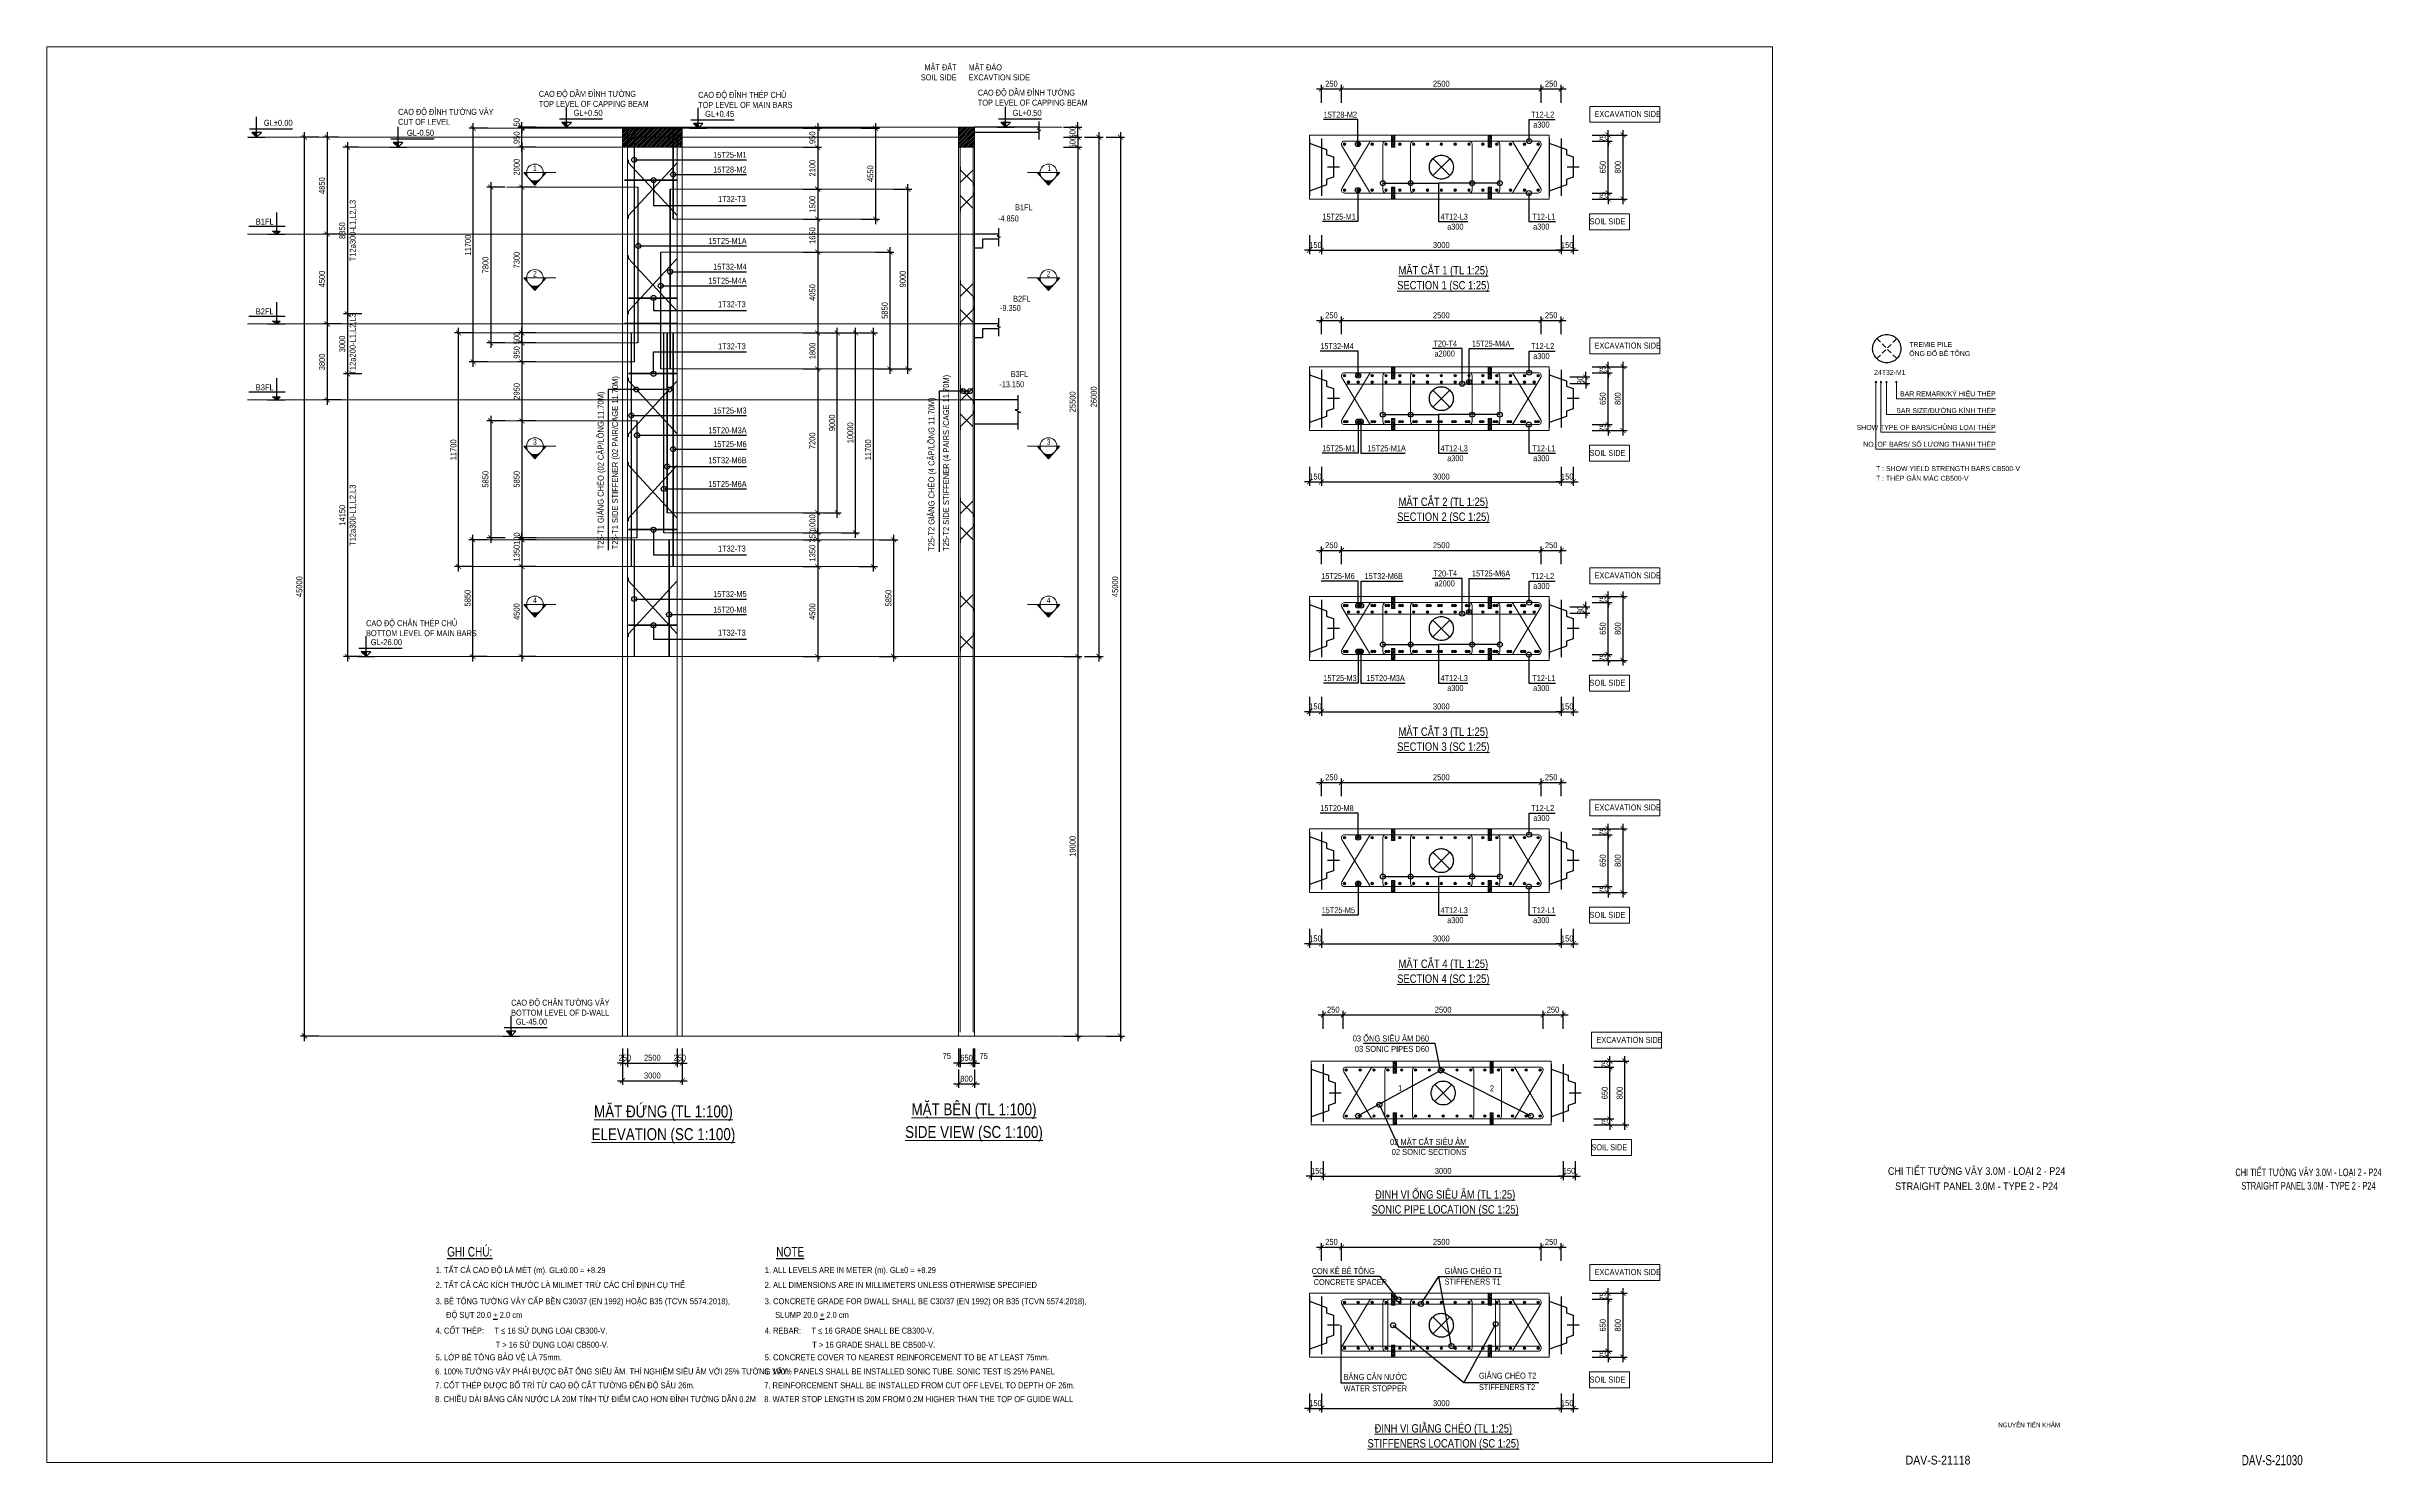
# Paper-space layout 'DAV-S-21118' of a CAD drawing. Header units: millimetres. Extents: x 33 to 957, y 22 to 584.
# The model-space entities are those that its viewports show. They can reach past a viewport. Long polylines and large blocks are cut down to what shows.
import ezdxf
from ezdxf.enums import TextEntityAlignment as Align

# ---------------------------------------------------------------- set-up
doc = ezdxf.new("R2010")
doc.units = ezdxf.units.MM
doc.header["$LTSCALE"] = 1200
doc.header["$PDMODE"] = 3
for name, pattern in [('CENTER', [2, 1.25, -0.25, 0.25, -0.25]), ('CENTER2', [1.125, 0.75, -0.125, 0.125, -0.125]), ('CONTINOUS', [0]), ('HIDDEN', [0.375, 0.25, -0.125])]:
    doc.linetypes.add(name, pattern=pattern)
for name, color, linetype in [('0-TITLE', 1, 'Continuous'), ('CDC -TEXT KHUNG', 7, 'Continuous'), ('CDC.02.DIM', 1, 'Continuous'), ('CDC.04.HIDDEN', 8, 'HIDDEN'), ('CDC.06.TEXT', 2, 'Continuous'), ('CDC.10.HATCH', 251, 'Continuous'), ('CDC.11.NOTE', 8, 'Continuous'), ('CDC_06.TEXT', 2, 'Continuous'), ('MCSA', 5, 'HIDDEN'), ('MIE', 5, 'HIDDEN'), ('Q-Dim-line', 75, 'Continuous')]:
    doc.layers.add(name, color=color, linetype=linetype)
for name, color, linetype, lineweight in [('1', 9, 'Continuous', 13), ('5', 5, 'Continuous', 13), ('BOUND', 3, 'Continuous', 20), ('C1CO', 4, 'Continuous', 35), ('CODE', 3, 'Continuous', 15), ('CWS', 8, 'HIDDEN', 9), ('ENOTE', 2, 'Continuous', 15), ('GRID', 74, 'CENTER', 15), ('Grid line', 160, 'CENTER2', 5), ('HIDE', 8, 'HIDDEN', 13), ('K-THUOC', 1, 'Continuous', 18), ('LEADER', 8, 'Continuous', 9), ('MCT', 6, 'Continuous', 20), ('PIPE60', 1, 'Continuous', 25), ('Q-Leader-line', 129, 'Continuous', 9), ('Q-Text', 2, 'Continuous', 5), ('S-Beam - Cont', 60, 'Continuous', 25), ('T1CO', 4, 'Continuous', 20), ('T1HI', 4, 'HIDDEN', 13), ('T2CO', 4, 'Continuous', 30), ('T2HI', 4, 'HIDDEN', 13), ('TCCO', 4, 'Continuous', 35), ('TCHI', 4, 'HIDDEN', 30), ('TEXTEN', 3, 'Continuous', 13), ('TEXTMA', 2, 'Continuous', 13), ('TEXTVN', 2, 'Continuous', 20), ('TIE', 4, 'Continuous', 13)]:
    doc.layers.add(name, color=color, linetype=linetype, lineweight=lineweight)
doc.styles.add('Arial', font='arial.ttf', dxfattribs={"height": 480})
doc.styles.add('BIGTEXT', font='arial.ttf', dxfattribs={"width": 0.8})
doc.styles.add('DB_Arial', font='arial.ttf', dxfattribs={"width": 0.8})
doc.styles.add('DIMTEXT', font='romans.shx', dxfattribs={"width": 0.8})
doc.styles.add('KT CDC', font='arial.ttf', dxfattribs={"width": 0.85, "height": 200})
doc.styles.add('SMTEXT', font='arial.ttf', dxfattribs={"width": 0.75})
doc.styles.add('TEXTVN', font='VHELVCN.TTF', dxfattribs={"width": 0.8})
doc.dimstyles.new('75', dxfattribs={"dimscale": 75, "dimtxt": 1.4, "dimasz": 1, "dimexe": 1, "dimexo": 0, "dimgap": 0.6, "dimtad": 1, "dimdec": 0, "dimdsep": 46, "dimtxsty": 'DIMTEXT', "dimblk": 'ARCHTICK', "dimcen": 100, "dimdle": 0.2, "dimclrd": 75, "dimclre": 8, "dimclrt": 7, "dimadec": 1, "dimazin": 0, "dimtfac": 1, "dimtdec": 0, "dimtix": 1, "dimtmove": 2, "dimatfit": 3, "dimldrblk": 'ORIGIN', "dimfxl": 7, "dimfxlon": 1, "dimtolj": 1, "dimtzin": 0, "dimarcsym": 1})
doc.dimstyles.new('BSV1-100', dxfattribs={"dimtxt": 300, "dimasz": 250, "dimexe": 200, "dimexo": 0, "dimgap": 108, "dimtad": 1, "dimdec": 0, "dimdsep": 46, "dimtxsty": 'SMTEXT', "dimblk": 'ARCHTICK', "dimcen": 100, "dimdle": 250, "dimclrd": 256, "dimclre": 256, "dimclrt": 1, "dimadec": 0, "dimazin": 0, "dimtfac": 1, "dimtdec": 0, "dimtix": 1, "dimtmove": 2, "dimatfit": 3, "dimfxl": 720, "dimfxlon": 1, "dimtolj": 1, "dimtzin": 0, "dimarcsym": 0})
doc.dimstyles.new('BSV25', dxfattribs={"dimtxt": 300, "dimasz": 250, "dimexe": 200, "dimexo": 0, "dimgap": 108, "dimtad": 1, "dimdec": 0, "dimlfac": 0.25, "dimdsep": 46, "dimtxsty": 'SMTEXT', "dimblk": 'ARCHTICK', "dimcen": 100, "dimdle": 250, "dimclrd": 256, "dimclre": 256, "dimclrt": 2, "dimadec": 0, "dimazin": 0, "dimtfac": 1, "dimtdec": 0, "dimtix": 1, "dimtmove": 2, "dimatfit": 3, "dimfxl": 800, "dimfxlon": 1, "dimtolj": 1, "dimtzin": 0, "dimarcsym": 0})

# ---------------------------------------------------------------- blocks, each defined once
blk = doc.blocks.new('_ArchTick')
at = {"color": 0, "linetype": 'ByBlock', "const_width": 0.15}
blk.add_lwpolyline([(-0.5, -0.5), (0.5, 0.5)], dxfattribs=at)
blk = doc.blocks.new('_Origin')
at = {"color": 0, "linetype": 'ByBlock', "lineweight": -2}
blk.add_line((0, 0), (-1, 0), dxfattribs=at)
blk.add_circle((0, 0), 0.5, dxfattribs=at)
blk = doc.blocks.new('*U2830')
at = {"layer": 'CDC -TEXT KHUNG', "color": 6, "width": 0.85}
for tag, height, style, p in [('TEN_BV_V', 3, 'SMTEXT', (-50.06, 121.5)), ('TEN_BV_E', 3, 'Arial', (-50.06, 115.5)), ('SH_BV', 3.5, 'Arial', (-65.35, 7.06))]:
    blk.add_attdef(tag, text='', height=height, dxfattribs=dict(at, style=style)).set_placement(p, align=Align.MIDDLE_CENTER)
blk = doc.blocks.new('*D1322')
at = {"layer": 'Defpoints', "color": 0, "transparency": 16777216}
for p in [(2896683, -240295), (2897483, -240295), (2897483, -241795)]:
    blk.add_point(p, dxfattribs=at)
at = {"layer": 'K-THUOC', "lineweight": -2, "transparency": 16777216}
for p, q in [((2896433, -241795), (2897733, -241795)), ((2896683, -241075), (2896683, -241995)), ((2897483, -241075), (2897483, -241995))]:
    blk.add_line(p, q, dxfattribs=at)
at = {"layer": 'K-THUOC', "lineweight": -2, "transparency": 16777216, "xscale": 250, "yscale": 250, "zscale": 250, "rotation": 180}
blk.add_blockref('_ArchTick', (2896683, -241795), dxfattribs=at)
at = {"layer": 'K-THUOC', "lineweight": -2, "transparency": 16777216, "xscale": 250, "yscale": 250, "zscale": 250}
blk.add_blockref('_ArchTick', (2897483, -241795), dxfattribs=at)
at = {"layer": 'K-THUOC', "color": 1, "transparency": 16777216, "insert": (2897083, -241534), "char_height": 300, "attachment_point": 5, "style": 'SMTEXT'}
blk.add_mtext('\\A1;800', dxfattribs=at)
blk = doc.blocks.new('*D1323')
at = {"layer": 'Defpoints', "color": 0, "transparency": 16777216}
for p in [(2896683, -239995), (2896758, -239995), (2896758, -240745)]:
    blk.add_point(p, dxfattribs=at)
at = {"layer": 'K-THUOC', "lineweight": -2, "transparency": 16777216}
for p, q in [((2896683, -240025), (2896683, -240945)), ((2896758, -240025), (2896758, -240945)), ((2896683, -240745), (2896433, -240745)), ((2896683, -240745), (2896758, -240745)), ((2896758, -240745), (2897008, -240745))]:
    blk.add_line(p, q, dxfattribs=at)
at = {"layer": 'K-THUOC', "lineweight": -2, "transparency": 16777216, "xscale": 250, "yscale": 250, "zscale": 250}
blk.add_blockref('_ArchTick', (2896683, -240745), dxfattribs=at)
at = {"layer": 'K-THUOC', "lineweight": -2, "transparency": 16777216, "xscale": 250, "yscale": 250, "zscale": 250, "rotation": 180}
blk.add_blockref('_ArchTick', (2896758, -240745), dxfattribs=at)
at = {"layer": 'K-THUOC', "color": 1, "transparency": 16777216, "insert": (2896092, -240395), "char_height": 300, "attachment_point": 5, "style": 'SMTEXT'}
blk.add_mtext('\\A1;75', dxfattribs=at)
blk = doc.blocks.new('*D1324')
at = {"layer": 'Defpoints', "color": 0, "transparency": 16777216}
for p in [(2896758, -239995), (2897408, -239995), (2897408, -240745)]:
    blk.add_point(p, dxfattribs=at)
at = {"layer": 'K-THUOC', "lineweight": -2, "transparency": 16777216}
for p, q in [((2896758, -240025), (2896758, -240945)), ((2897408, -240025), (2897408, -240945)), ((2896758, -240745), (2896508, -240745)), ((2896758, -240745), (2897408, -240745)), ((2897408, -240745), (2897658, -240745))]:
    blk.add_line(p, q, dxfattribs=at)
at = {"layer": 'K-THUOC', "lineweight": -2, "transparency": 16777216, "xscale": 250, "yscale": 250, "zscale": 250}
blk.add_blockref('_ArchTick', (2896758, -240745), dxfattribs=at)
at = {"layer": 'K-THUOC', "lineweight": -2, "transparency": 16777216, "xscale": 250, "yscale": 250, "zscale": 250, "rotation": 180}
blk.add_blockref('_ArchTick', (2897408, -240745), dxfattribs=at)
at = {"layer": 'K-THUOC', "color": 1, "transparency": 16777216, "insert": (2897083, -240484), "char_height": 300, "attachment_point": 5, "style": 'SMTEXT'}
blk.add_mtext('\\A1;650', dxfattribs=at)
blk = doc.blocks.new('*D1325')
at = {"layer": 'Defpoints', "color": 0, "transparency": 16777216}
for p in [(2897408, -239995), (2897483, -239995), (2897483, -240745)]:
    blk.add_point(p, dxfattribs=at)
at = {"layer": 'K-THUOC', "lineweight": -2, "transparency": 16777216}
for p, q in [((2897408, -240025), (2897408, -240945)), ((2897483, -240025), (2897483, -240945)), ((2897408, -240745), (2897158, -240745)), ((2897408, -240745), (2897483, -240745)), ((2897483, -240745), (2897733, -240745))]:
    blk.add_line(p, q, dxfattribs=at)
at = {"layer": 'K-THUOC', "lineweight": -2, "transparency": 16777216, "xscale": 250, "yscale": 250, "zscale": 250}
blk.add_blockref('_ArchTick', (2897408, -240745), dxfattribs=at)
at = {"layer": 'K-THUOC', "lineweight": -2, "transparency": 16777216, "xscale": 250, "yscale": 250, "zscale": 250, "rotation": 180}
blk.add_blockref('_ArchTick', (2897483, -240745), dxfattribs=at)
at = {"layer": 'K-THUOC', "color": 1, "transparency": 16777216, "insert": (2897938, -240395), "char_height": 300, "attachment_point": 5, "style": 'SMTEXT'}
blk.add_mtext('\\A1;75', dxfattribs=at)
blk = doc.blocks.new('*D1326')
at = {"layer": 'Defpoints', "color": 0, "transparency": 16777216}
for p in [(2863948, -194395), (2865470, -194395), (2868590, -239395)]:
    blk.add_point(p, dxfattribs=at)
at = {"layer": 'K-THUOC', "lineweight": -2, "transparency": 16777216}
for p, q in [((2864668, -194395), (2863748, -194395)), ((2863948, -239645), (2863948, -194145)), ((2864668, -239395), (2863748, -239395))]:
    blk.add_line(p, q, dxfattribs=at)
at = {"layer": 'K-THUOC', "lineweight": -2, "transparency": 16777216, "xscale": 250, "yscale": 250, "zscale": 250}
for p, rotation in [((2863948, -194395), 90), ((2863948, -239395), 270)]:
    blk.add_blockref('_ArchTick', p, dxfattribs=dict(at, rotation=rotation))
at = {"layer": 'K-THUOC', "color": 1, "transparency": 16777216, "insert": (2863687, -216895), "char_height": 300, "attachment_point": 5, "rotation": 90, "style": 'SMTEXT'}
blk.add_mtext('\\A1;45000', dxfattribs=at)
blk = doc.blocks.new('*D1327')
at = {"layer": 'Defpoints', "color": 0, "transparency": 16777216}
for p in [(2879855, -203245), (2866096, -206245), (2879855, -206245)]:
    blk.add_point(p, dxfattribs=at)
at = {"layer": 'K-THUOC', "lineweight": -2, "transparency": 16777216}
for p, q in [((2866816, -203245), (2865896, -203245)), ((2866096, -202995), (2866096, -206495)), ((2866816, -206245), (2865896, -206245))]:
    blk.add_line(p, q, dxfattribs=at)
at = {"layer": 'K-THUOC', "lineweight": -2, "transparency": 16777216, "xscale": 250, "yscale": 250, "zscale": 250}
for p, rotation in [((2866096, -203245), 90), ((2866096, -206245), 270)]:
    blk.add_blockref('_ArchTick', p, dxfattribs=dict(at, rotation=rotation))
at = {"layer": 'K-THUOC', "color": 1, "transparency": 16777216, "char_height": 300, "attachment_point": 5, "rotation": 90, "style": 'SMTEXT'}
for s, insert in [('\\A1;3000', (2865834, -204745)), ('\\A1;T12a200-L1,L2,L3', (2866384, -204745))]:
    blk.add_mtext(s, dxfattribs=dict(at, insert=insert))
blk = doc.blocks.new('*D1328')
at = {"layer": 'Defpoints', "color": 0, "transparency": 16777216}
for p in [(2879855, -206245), (2866096, -220395), (2872898, -220395)]:
    blk.add_point(p, dxfattribs=at)
at = {"layer": 'K-THUOC', "lineweight": -2, "transparency": 16777216}
for p, q in [((2866816, -206245), (2865896, -206245)), ((2866096, -205995), (2866096, -220645)), ((2866816, -220395), (2865896, -220395))]:
    blk.add_line(p, q, dxfattribs=at)
at = {"layer": 'K-THUOC', "lineweight": -2, "transparency": 16777216, "xscale": 250, "yscale": 250, "zscale": 250}
for p, rotation in [((2866096, -206245), 90), ((2866096, -220395), 270)]:
    blk.add_blockref('_ArchTick', p, dxfattribs=dict(at, rotation=rotation))
at = {"layer": 'K-THUOC', "color": 1, "transparency": 16777216, "char_height": 300, "attachment_point": 5, "rotation": 90, "style": 'SMTEXT'}
for s, insert in [('\\A1;T12a300-L1,L2,L3', (2866384, -213320)), ('\\A1;14150', (2865835, -213320))]:
    blk.add_mtext(s, dxfattribs=dict(at, insert=insert))
blk = doc.blocks.new('SIGSEC')
at = {"layer": '1', "lineweight": 9}
h = blk.add_hatch(color=256, dxfattribs=at)
h.dxf.hatch_style = 1
h.paths.add_polyline_path([(-420, 0), (-560, 0), (-315, -278, -0.1826758)])
h = blk.add_hatch(color=256, dxfattribs=at)
h.dxf.hatch_style = 1
h.paths.add_polyline_path([(560, 0), (420, 0, -0.1826758), (315, -278)])
h = blk.add_hatch(color=256, dxfattribs=at)
h.dxf.hatch_style = 1
h.paths.add_polyline_path([(315, -278, -0.4514162), (-315, -278), (0, -635)])
at = {"layer": '1', "lineweight": 9, "elevation": 0}
blk.add_lwpolyline([(1050, 0), (-560, 0), (0, -635), (560, 0)], dxfattribs=at)
at = {"layer": '1', "lineweight": 9}
blk.add_circle((0, 0), 420, dxfattribs=at)
at = {"layer": 'BOUND', "lineweight": 9, "style": 'TEXTVN', "width": 0.8}
blk.add_attdef('SEC', text='', height=280, dxfattribs=at).set_placement((0, 210, 0), align=Align.MIDDLE_CENTER)
blk = doc.blocks.new('*D1329')
at = {"layer": 'Defpoints', "color": 0, "transparency": 16777216}
for p in [(2866646, -194895), (2866096, -203245), (2879855, -203245)]:
    blk.add_point(p, dxfattribs=at)
at = {"layer": 'K-THUOC', "lineweight": -2, "transparency": 16777216}
for p, q in [((2866646, -194895), (2865896, -194895)), ((2866096, -194645), (2866096, -203495)), ((2866816, -203245), (2865896, -203245))]:
    blk.add_line(p, q, dxfattribs=at)
at = {"layer": 'K-THUOC', "lineweight": -2, "transparency": 16777216, "xscale": 250, "yscale": 250, "zscale": 250}
for p, rotation in [((2866096, -194895), 90), ((2866096, -203245), 270)]:
    blk.add_blockref('_ArchTick', p, dxfattribs=dict(at, rotation=rotation))
at = {"layer": 'K-THUOC', "color": 1, "transparency": 16777216, "char_height": 300, "attachment_point": 5, "rotation": 90, "style": 'SMTEXT'}
for s, insert in [('\\A1;T12a300-L1,L2,L3', (2866384, -199070)), ('\\A1;8350', (2865834, -199070))]:
    blk.add_mtext(s, dxfattribs=dict(at, insert=insert))
blk = doc.blocks.new('*D1330')
at = {"layer": 'Defpoints', "color": 0, "transparency": 16777216}
for p in [(2865643, -194395), (2865080, -199245), (2897740, -199245)]:
    blk.add_point(p, dxfattribs=at)
at = {"layer": 'K-THUOC', "lineweight": -2, "transparency": 16777216}
for p, q in [((2865643, -194395), (2864880, -194395)), ((2865080, -194145), (2865080, -199495)), ((2865800, -199245), (2864880, -199245))]:
    blk.add_line(p, q, dxfattribs=at)
at = {"layer": 'K-THUOC', "lineweight": -2, "transparency": 16777216, "xscale": 250, "yscale": 250, "zscale": 250}
for p, rotation in [((2865080, -194395), 90), ((2865080, -199245), 270)]:
    blk.add_blockref('_ArchTick', p, dxfattribs=dict(at, rotation=rotation))
at = {"layer": 'K-THUOC', "color": 1, "transparency": 16777216, "insert": (2864819, -196820), "char_height": 300, "attachment_point": 5, "rotation": 90, "style": 'SMTEXT'}
blk.add_mtext('\\A1;4850', dxfattribs=at)
blk = doc.blocks.new('*D1331')
at = {"layer": 'Defpoints', "color": 0, "transparency": 16777216}
for p in [(2897740, -199245), (2865080, -203745), (2897724, -203745)]:
    blk.add_point(p, dxfattribs=at)
at = {"layer": 'K-THUOC', "lineweight": -2, "transparency": 16777216}
for p, q in [((2865800, -199245), (2864880, -199245)), ((2865080, -198995), (2865080, -203995)), ((2865800, -203745), (2864880, -203745))]:
    blk.add_line(p, q, dxfattribs=at)
at = {"layer": 'K-THUOC', "lineweight": -2, "transparency": 16777216, "xscale": 250, "yscale": 250, "zscale": 250}
for p, rotation in [((2865080, -199245), 90), ((2865080, -203745), 270)]:
    blk.add_blockref('_ArchTick', p, dxfattribs=dict(at, rotation=rotation))
at = {"layer": 'K-THUOC', "color": 1, "transparency": 16777216, "insert": (2864819, -201495), "char_height": 300, "attachment_point": 5, "rotation": 90, "style": 'SMTEXT'}
blk.add_mtext('\\A1;4500', dxfattribs=at)
blk = doc.blocks.new('*D1332')
at = {"layer": 'Defpoints', "color": 0, "transparency": 16777216}
for p in [(2896467, -203745), (2865080, -207545), (2897724, -207545)]:
    blk.add_point(p, dxfattribs=at)
at = {"layer": 'K-THUOC', "lineweight": -2, "transparency": 16777216}
for p, q in [((2865800, -203745), (2864880, -203745)), ((2865080, -203495), (2865080, -207795)), ((2865800, -207545), (2864880, -207545))]:
    blk.add_line(p, q, dxfattribs=at)
at = {"layer": 'K-THUOC', "lineweight": -2, "transparency": 16777216, "xscale": 250, "yscale": 250, "zscale": 250}
for p, rotation in [((2865080, -203745), 90), ((2865080, -207545), 270)]:
    blk.add_blockref('_ArchTick', p, dxfattribs=dict(at, rotation=rotation))
at = {"layer": 'K-THUOC', "color": 1, "transparency": 16777216, "insert": (2864819, -205645), "char_height": 300, "attachment_point": 5, "rotation": 90, "style": 'SMTEXT'}
blk.add_mtext('\\A1;3800', dxfattribs=at)
blk = doc.blocks.new('A$Cf5debca8')
at = {"layer": 'CDC.02.DIM'}
blk.add_hatch(color=256, dxfattribs=at).paths.add_polyline_path([(-242, 146), (-438, 146), (-438, 0)])
for p, q in [((-1809, 398), (0, 398)), ((-875, 0), (0, 0)), ((-438, 0), (-633, 146)), ((-633, 146), (-242, 146)), ((-438, 1084), (-438, 0)), ((-438, 0), (-242, 146))]:
    blk.add_line(p, q, dxfattribs=at)
at = {"layer": 'CDC.06.TEXT', "style": 'SMTEXT', "width": 0.75}
blk.add_attdef('CD', (-1469, 478), '', height=300, dxfattribs=at)
blk = doc.blocks.new('*D1333')
at = {"layer": 'Defpoints', "color": 0, "transparency": 16777216}
for p in [(2882505, -193945), (2882855, -194895), (2889630, -194895)]:
    blk.add_point(p, dxfattribs=at)
at = {"layer": 'K-THUOC', "lineweight": -2, "transparency": 16777216}
for p, q in [((2888910, -193945), (2889830, -193945)), ((2889630, -193695), (2889630, -195145)), ((2888910, -194895), (2889830, -194895))]:
    blk.add_line(p, q, dxfattribs=at)
at = {"layer": 'K-THUOC', "lineweight": -2, "transparency": 16777216, "xscale": 250, "yscale": 250, "zscale": 250}
for p, rotation in [((2889630, -193945), 90), ((2889630, -194895), 270)]:
    blk.add_blockref('_ArchTick', p, dxfattribs=dict(at, rotation=rotation))
at = {"layer": 'K-THUOC', "color": 1, "transparency": 16777216, "insert": (2889369, -194420), "char_height": 300, "attachment_point": 5, "rotation": 90, "style": 'SMTEXT'}
blk.add_mtext('\\A1;950', dxfattribs=at)
blk = doc.blocks.new('*D1334')
at = {"layer": 'Defpoints', "color": 0, "transparency": 16777216}
for p in [(2882855, -196995), (2882855, -198495), (2889630, -198495)]:
    blk.add_point(p, dxfattribs=at)
at = {"layer": 'K-THUOC', "lineweight": -2, "transparency": 16777216}
for p, q in [((2888910, -196995), (2889830, -196995)), ((2889630, -196745), (2889630, -198745)), ((2888910, -198495), (2889830, -198495))]:
    blk.add_line(p, q, dxfattribs=at)
at = {"layer": 'K-THUOC', "lineweight": -2, "transparency": 16777216, "xscale": 250, "yscale": 250, "zscale": 250}
for p, rotation in [((2889630, -196995), 90), ((2889630, -198495), 270)]:
    blk.add_blockref('_ArchTick', p, dxfattribs=dict(at, rotation=rotation))
at = {"layer": 'K-THUOC', "color": 1, "transparency": 16777216, "insert": (2889369, -197745), "char_height": 300, "attachment_point": 5, "rotation": 90, "style": 'SMTEXT'}
blk.add_mtext('\\A1;1500', dxfattribs=at)
blk = doc.blocks.new('*D1335')
at = {"layer": 'Defpoints', "color": 0, "transparency": 16777216}
for p in [(2882855, -198495), (2882855, -200145), (2889630, -200145)]:
    blk.add_point(p, dxfattribs=at)
at = {"layer": 'K-THUOC', "lineweight": -2, "transparency": 16777216}
for p, q in [((2888910, -198495), (2889830, -198495)), ((2889630, -198245), (2889630, -200395)), ((2888910, -200145), (2889830, -200145))]:
    blk.add_line(p, q, dxfattribs=at)
at = {"layer": 'K-THUOC', "lineweight": -2, "transparency": 16777216, "xscale": 250, "yscale": 250, "zscale": 250}
for p, rotation in [((2889630, -198495), 90), ((2889630, -200145), 270)]:
    blk.add_blockref('_ArchTick', p, dxfattribs=dict(at, rotation=rotation))
at = {"layer": 'K-THUOC', "color": 1, "transparency": 16777216, "insert": (2889369, -199320), "char_height": 300, "attachment_point": 5, "rotation": 90, "style": 'SMTEXT'}
blk.add_mtext('\\A1;1650', dxfattribs=at)
blk = doc.blocks.new('*D1336')
at = {"layer": 'Defpoints', "color": 0, "transparency": 16777216}
for p in [(2882855, -200145), (2882855, -204195), (2889630, -204195)]:
    blk.add_point(p, dxfattribs=at)
at = {"layer": 'K-THUOC', "lineweight": -2, "transparency": 16777216}
for p, q in [((2888910, -200145), (2889830, -200145)), ((2889630, -199895), (2889630, -204445)), ((2888910, -204195), (2889830, -204195))]:
    blk.add_line(p, q, dxfattribs=at)
at = {"layer": 'K-THUOC', "lineweight": -2, "transparency": 16777216, "xscale": 250, "yscale": 250, "zscale": 250}
for p, rotation in [((2889630, -200145), 90), ((2889630, -204195), 270)]:
    blk.add_blockref('_ArchTick', p, dxfattribs=dict(at, rotation=rotation))
at = {"layer": 'K-THUOC', "color": 1, "transparency": 16777216, "insert": (2889369, -202170), "char_height": 300, "attachment_point": 5, "rotation": 90, "style": 'SMTEXT'}
blk.add_mtext('\\A1;4050', dxfattribs=at)
blk = doc.blocks.new('*D1337')
at = {"layer": 'Defpoints', "color": 0, "transparency": 16777216}
for p in [(2882855, -204195), (2882855, -205995), (2889630, -205995)]:
    blk.add_point(p, dxfattribs=at)
at = {"layer": 'K-THUOC', "lineweight": -2, "transparency": 16777216}
for p, q in [((2888910, -204195), (2889830, -204195)), ((2889630, -203945), (2889630, -206245)), ((2888910, -205995), (2889830, -205995))]:
    blk.add_line(p, q, dxfattribs=at)
at = {"layer": 'K-THUOC', "lineweight": -2, "transparency": 16777216, "xscale": 250, "yscale": 250, "zscale": 250}
for p, rotation in [((2889630, -204195), 90), ((2889630, -205995), 270)]:
    blk.add_blockref('_ArchTick', p, dxfattribs=dict(at, rotation=rotation))
at = {"layer": 'K-THUOC', "color": 1, "transparency": 16777216, "insert": (2889369, -205095), "char_height": 300, "attachment_point": 5, "rotation": 90, "style": 'SMTEXT'}
blk.add_mtext('\\A1;1800', dxfattribs=at)
blk = doc.blocks.new('*D1338')
at = {"layer": 'Defpoints', "color": 0, "transparency": 16777216}
for p in [(2882855, -205995), (2882855, -213195), (2889630, -213195)]:
    blk.add_point(p, dxfattribs=at)
at = {"layer": 'K-THUOC', "lineweight": -2, "transparency": 16777216}
for p, q in [((2888910, -205995), (2889830, -205995)), ((2889630, -205745), (2889630, -213445)), ((2888910, -213195), (2889830, -213195))]:
    blk.add_line(p, q, dxfattribs=at)
at = {"layer": 'K-THUOC', "lineweight": -2, "transparency": 16777216, "xscale": 250, "yscale": 250, "zscale": 250}
for p, rotation in [((2889630, -205995), 90), ((2889630, -213195), 270)]:
    blk.add_blockref('_ArchTick', p, dxfattribs=dict(at, rotation=rotation))
at = {"layer": 'K-THUOC', "color": 1, "transparency": 16777216, "insert": (2889369, -209595), "char_height": 300, "attachment_point": 5, "rotation": 90, "style": 'SMTEXT'}
blk.add_mtext('\\A1;7200', dxfattribs=at)
blk = doc.blocks.new('*D1339')
at = {"layer": 'Defpoints', "color": 0, "transparency": 16777216}
for p in [(2882855, -214195), (2882855, -214545), (2889630, -214545)]:
    blk.add_point(p, dxfattribs=at)
at = {"layer": 'K-THUOC', "lineweight": -2, "transparency": 16777216}
for p, q in [((2888910, -214195), (2889830, -214195)), ((2888910, -214545), (2889830, -214545)), ((2889630, -214195), (2889630, -213945)), ((2889630, -214195), (2889630, -214545)), ((2889630, -214545), (2889630, -214795))]:
    blk.add_line(p, q, dxfattribs=at)
at = {"layer": 'K-THUOC', "lineweight": -2, "transparency": 16777216, "xscale": 250, "yscale": 250, "zscale": 250}
for p, rotation in [((2889630, -214195), 270), ((2889630, -214545), 90)]:
    blk.add_blockref('_ArchTick', p, dxfattribs=dict(at, rotation=rotation))
at = {"layer": 'K-THUOC', "color": 1, "transparency": 16777216, "insert": (2889369, -214370), "char_height": 300, "attachment_point": 5, "rotation": 90, "style": 'SMTEXT'}
blk.add_mtext('\\A1;350', dxfattribs=at)
blk = doc.blocks.new('*D1340')
at = {"layer": 'Defpoints', "color": 0, "transparency": 16777216}
for p in [(2882855, -214545), (2882855, -215895), (2889630, -215895)]:
    blk.add_point(p, dxfattribs=at)
at = {"layer": 'K-THUOC', "lineweight": -2, "transparency": 16777216}
for p, q in [((2888910, -214545), (2889830, -214545)), ((2889630, -214295), (2889630, -216145)), ((2888910, -215895), (2889830, -215895))]:
    blk.add_line(p, q, dxfattribs=at)
at = {"layer": 'K-THUOC', "lineweight": -2, "transparency": 16777216, "xscale": 250, "yscale": 250, "zscale": 250}
for p, rotation in [((2889630, -214545), 90), ((2889630, -215895), 270)]:
    blk.add_blockref('_ArchTick', p, dxfattribs=dict(at, rotation=rotation))
at = {"layer": 'K-THUOC', "color": 1, "transparency": 16777216, "insert": (2889369, -215220), "char_height": 300, "attachment_point": 5, "rotation": 90, "style": 'SMTEXT'}
blk.add_mtext('\\A1;1350', dxfattribs=at)
blk = doc.blocks.new('*D1341')
at = {"layer": 'Defpoints', "color": 0, "transparency": 16777216}
for p in [(2882505, -215895), (2882855, -220395), (2889630, -220395)]:
    blk.add_point(p, dxfattribs=at)
at = {"layer": 'K-THUOC', "lineweight": -2, "transparency": 16777216}
for p, q in [((2888910, -215895), (2889830, -215895)), ((2889630, -215645), (2889630, -220645)), ((2888910, -220395), (2889830, -220395))]:
    blk.add_line(p, q, dxfattribs=at)
at = {"layer": 'K-THUOC', "lineweight": -2, "transparency": 16777216, "xscale": 250, "yscale": 250, "zscale": 250}
for p, rotation in [((2889630, -215895), 90), ((2889630, -220395), 270)]:
    blk.add_blockref('_ArchTick', p, dxfattribs=dict(at, rotation=rotation))
at = {"layer": 'K-THUOC', "color": 1, "transparency": 16777216, "insert": (2889369, -218145), "char_height": 300, "attachment_point": 5, "rotation": 90, "style": 'SMTEXT'}
blk.add_mtext('\\A1;4500', dxfattribs=at)
blk = doc.blocks.new('*D1342')
at = {"layer": 'Defpoints', "color": 0, "transparency": 16777216}
for p in [(2882355, -214545), (2893435, -214545), (2882355, -220395)]:
    blk.add_point(p, dxfattribs=at)
at = {"layer": 'K-THUOC', "lineweight": -2, "transparency": 16777216}
for p, q in [((2892715, -214545), (2893635, -214545)), ((2893435, -220645), (2893435, -214295)), ((2892715, -220395), (2893635, -220395))]:
    blk.add_line(p, q, dxfattribs=at)
at = {"layer": 'K-THUOC', "lineweight": -2, "transparency": 16777216, "xscale": 250, "yscale": 250, "zscale": 250}
for p, rotation in [((2893435, -214545), 90), ((2893435, -220395), 270)]:
    blk.add_blockref('_ArchTick', p, dxfattribs=dict(at, rotation=rotation))
at = {"layer": 'K-THUOC', "color": 1, "transparency": 16777216, "insert": (2893174, -217470), "char_height": 300, "attachment_point": 5, "rotation": 90, "style": 'SMTEXT'}
blk.add_mtext('\\A1;5850', dxfattribs=at)
blk = doc.blocks.new('*D1343')
at = {"layer": 'Defpoints', "color": 0, "transparency": 16777216}
for p in [(2881804, -204195), (2892417, -204195), (2881804, -215895)]:
    blk.add_point(p, dxfattribs=at)
at = {"layer": 'K-THUOC', "lineweight": -2, "transparency": 16777216}
for p, q in [((2891697, -204195), (2892617, -204195)), ((2892417, -216145), (2892417, -203945)), ((2891697, -215895), (2892617, -215895))]:
    blk.add_line(p, q, dxfattribs=at)
at = {"layer": 'K-THUOC', "lineweight": -2, "transparency": 16777216, "xscale": 250, "yscale": 250, "zscale": 250}
for p, rotation in [((2892417, -204195), 90), ((2892417, -215895), 270)]:
    blk.add_blockref('_ArchTick', p, dxfattribs=dict(at, rotation=rotation))
at = {"layer": 'K-THUOC', "color": 1, "transparency": 16777216, "insert": (2892156, -210045), "char_height": 300, "attachment_point": 5, "rotation": 90, "style": 'SMTEXT'}
blk.add_mtext('\\A1;11700', dxfattribs=at)
blk = doc.blocks.new('*D1344')
at = {"layer": 'Defpoints', "color": 0, "transparency": 16777216}
for p in [(2883069, -196995), (2894148, -196995), (2883069, -205995)]:
    blk.add_point(p, dxfattribs=at)
at = {"layer": 'K-THUOC', "lineweight": -2, "transparency": 16777216}
for p, q in [((2893428, -196995), (2894348, -196995)), ((2894148, -206245), (2894148, -196745)), ((2893428, -205995), (2894348, -205995))]:
    blk.add_line(p, q, dxfattribs=at)
at = {"layer": 'K-THUOC', "lineweight": -2, "transparency": 16777216, "xscale": 250, "yscale": 250, "zscale": 250}
for p, rotation in [((2894148, -196995), 90), ((2894148, -205995), 270)]:
    blk.add_blockref('_ArchTick', p, dxfattribs=dict(at, rotation=rotation))
at = {"layer": 'K-THUOC', "color": 1, "transparency": 16777216, "insert": (2893887, -201495), "char_height": 300, "attachment_point": 5, "rotation": 90, "style": 'SMTEXT'}
blk.add_mtext('\\A1;9000', dxfattribs=at)
blk = doc.blocks.new('*D1345')
at = {"layer": 'Defpoints', "color": 0, "transparency": 16777216}
for p in [(2882505, -193945), (2892533, -193945), (2882505, -198495)]:
    blk.add_point(p, dxfattribs=at)
at = {"layer": 'K-THUOC', "lineweight": -2, "transparency": 16777216}
for p, q in [((2891813, -193945), (2892733, -193945)), ((2892533, -198745), (2892533, -193695)), ((2891813, -198495), (2892733, -198495))]:
    blk.add_line(p, q, dxfattribs=at)
at = {"layer": 'K-THUOC', "lineweight": -2, "transparency": 16777216, "xscale": 250, "yscale": 250, "zscale": 250}
for p, rotation in [((2892533, -193945), 90), ((2892533, -198495), 270)]:
    blk.add_blockref('_ArchTick', p, dxfattribs=dict(at, rotation=rotation))
at = {"layer": 'K-THUOC', "color": 1, "transparency": 16777216, "insert": (2892272, -196220), "char_height": 300, "attachment_point": 5, "rotation": 90, "style": 'SMTEXT'}
blk.add_mtext('\\A1;4550', dxfattribs=at)
blk = doc.blocks.new('*D1346')
at = {"layer": 'Defpoints', "color": 0, "transparency": 16777216}
for p in [(2881504, -204195), (2891524, -204195), (2881504, -214195)]:
    blk.add_point(p, dxfattribs=at)
at = {"layer": 'K-THUOC', "lineweight": -2, "transparency": 16777216}
for p, q in [((2890804, -204195), (2891724, -204195)), ((2891524, -214445), (2891524, -203945)), ((2890804, -214195), (2891724, -214195))]:
    blk.add_line(p, q, dxfattribs=at)
at = {"layer": 'K-THUOC', "lineweight": -2, "transparency": 16777216, "xscale": 250, "yscale": 250, "zscale": 250}
for p, rotation in [((2891524, -204195), 90), ((2891524, -214195), 270)]:
    blk.add_blockref('_ArchTick', p, dxfattribs=dict(at, rotation=rotation))
at = {"layer": 'K-THUOC', "color": 1, "transparency": 16777216, "insert": (2891263, -209195), "char_height": 300, "attachment_point": 5, "rotation": 90, "style": 'SMTEXT'}
blk.add_mtext('\\A1;10000', dxfattribs=at)
blk = doc.blocks.new('*D1347')
at = {"layer": 'Defpoints', "color": 0, "transparency": 16777216}
for p in [(2882098, -204195), (2890614, -204195), (2882098, -213195)]:
    blk.add_point(p, dxfattribs=at)
at = {"layer": 'K-THUOC', "lineweight": -2, "transparency": 16777216}
for p, q in [((2889894, -204195), (2890814, -204195)), ((2890614, -213445), (2890614, -203945)), ((2889894, -213195), (2890814, -213195))]:
    blk.add_line(p, q, dxfattribs=at)
at = {"layer": 'K-THUOC', "lineweight": -2, "transparency": 16777216, "xscale": 250, "yscale": 250, "zscale": 250}
for p, rotation in [((2890614, -204195), 90), ((2890614, -213195), 270)]:
    blk.add_blockref('_ArchTick', p, dxfattribs=dict(at, rotation=rotation))
at = {"layer": 'K-THUOC', "color": 1, "transparency": 16777216, "insert": (2890353, -208695), "char_height": 300, "attachment_point": 5, "rotation": 90, "style": 'SMTEXT'}
blk.add_mtext('\\A1;9000', dxfattribs=at)
blk = doc.blocks.new('*D1348')
at = {"layer": 'Defpoints', "color": 0, "transparency": 16777216}
for p in [(2874825, -193945), (2879855, -193945), (2879855, -194895)]:
    blk.add_point(p, dxfattribs=at)
at = {"layer": 'K-THUOC', "lineweight": -2, "transparency": 16777216}
for p, q in [((2875545, -193945), (2874625, -193945)), ((2874825, -195145), (2874825, -193695)), ((2875545, -194895), (2874625, -194895))]:
    blk.add_line(p, q, dxfattribs=at)
at = {"layer": 'K-THUOC', "lineweight": -2, "transparency": 16777216, "xscale": 250, "yscale": 250, "zscale": 250}
for p, rotation in [((2874825, -193945), 90), ((2874825, -194895), 270)]:
    blk.add_blockref('_ArchTick', p, dxfattribs=dict(at, rotation=rotation))
at = {"layer": 'K-THUOC', "color": 1, "transparency": 16777216, "insert": (2874564, -194420), "char_height": 300, "attachment_point": 5, "rotation": 90, "style": 'SMTEXT'}
blk.add_mtext('\\A1;950', dxfattribs=at)
blk = doc.blocks.new('*D1349')
at = {"layer": 'Defpoints', "color": 0, "transparency": 16777216}
for p in [(2879831, -196895), (2874825, -204195), (2879831, -204195)]:
    blk.add_point(p, dxfattribs=at)
at = {"layer": 'K-THUOC', "lineweight": -2, "transparency": 16777216}
for p, q in [((2875545, -196895), (2874625, -196895)), ((2874825, -196645), (2874825, -204445)), ((2875545, -204195), (2874625, -204195))]:
    blk.add_line(p, q, dxfattribs=at)
at = {"layer": 'K-THUOC', "lineweight": -2, "transparency": 16777216, "xscale": 250, "yscale": 250, "zscale": 250}
for p, rotation in [((2874825, -196895), 90), ((2874825, -204195), 270)]:
    blk.add_blockref('_ArchTick', p, dxfattribs=dict(at, rotation=rotation))
at = {"layer": 'K-THUOC', "color": 1, "transparency": 16777216, "insert": (2874564, -200545), "char_height": 300, "attachment_point": 5, "rotation": 90, "style": 'SMTEXT'}
blk.add_mtext('\\A1;7300', dxfattribs=at)
blk = doc.blocks.new('*D1350')
at = {"layer": 'Defpoints', "color": 0, "transparency": 16777216}
for p in [(2879831, -205645), (2874825, -208595), (2879831, -208595)]:
    blk.add_point(p, dxfattribs=at)
at = {"layer": 'K-THUOC', "lineweight": -2, "transparency": 16777216}
for p, q in [((2875545, -205645), (2874625, -205645)), ((2874825, -205395), (2874825, -208845)), ((2875545, -208595), (2874625, -208595))]:
    blk.add_line(p, q, dxfattribs=at)
at = {"layer": 'K-THUOC', "lineweight": -2, "transparency": 16777216, "xscale": 250, "yscale": 250, "zscale": 250}
for p, rotation in [((2874825, -205645), 90), ((2874825, -208595), 270)]:
    blk.add_blockref('_ArchTick', p, dxfattribs=dict(at, rotation=rotation))
at = {"layer": 'K-THUOC', "color": 1, "transparency": 16777216, "insert": (2874564, -207120), "char_height": 300, "attachment_point": 5, "rotation": 90, "style": 'SMTEXT'}
blk.add_mtext('\\A1;2950', dxfattribs=at)
blk = doc.blocks.new('*D1351')
at = {"layer": 'Defpoints', "color": 0, "transparency": 16777216}
for p in [(2879831, -215895), (2874825, -220395), (2879831, -220395)]:
    blk.add_point(p, dxfattribs=at)
at = {"layer": 'K-THUOC', "lineweight": -2, "transparency": 16777216}
for p, q in [((2875545, -215895), (2874625, -215895)), ((2874825, -215645), (2874825, -220645)), ((2875545, -220395), (2874625, -220395))]:
    blk.add_line(p, q, dxfattribs=at)
at = {"layer": 'K-THUOC', "lineweight": -2, "transparency": 16777216, "xscale": 250, "yscale": 250, "zscale": 250}
for p, rotation in [((2874825, -215895), 90), ((2874825, -220395), 270)]:
    blk.add_blockref('_ArchTick', p, dxfattribs=dict(at, rotation=rotation))
at = {"layer": 'K-THUOC', "color": 1, "transparency": 16777216, "insert": (2874564, -218145), "char_height": 300, "attachment_point": 5, "rotation": 90, "style": 'SMTEXT'}
blk.add_mtext('\\A1;4500', dxfattribs=at)
blk = doc.blocks.new('*D1352')
at = {"layer": 'Defpoints', "color": 0, "transparency": 16777216}
for p in [(2871660, -204195), (2880031, -204195), (2880031, -215895)]:
    blk.add_point(p, dxfattribs=at)
at = {"layer": 'K-THUOC', "lineweight": -2, "transparency": 16777216}
for p, q in [((2872380, -204195), (2871460, -204195)), ((2871660, -216145), (2871660, -203945)), ((2872380, -215895), (2871460, -215895))]:
    blk.add_line(p, q, dxfattribs=at)
at = {"layer": 'K-THUOC', "lineweight": -2, "transparency": 16777216, "xscale": 250, "yscale": 250, "zscale": 250}
for p, rotation in [((2871660, -204195), 90), ((2871660, -215895), 270)]:
    blk.add_blockref('_ArchTick', p, dxfattribs=dict(at, rotation=rotation))
at = {"layer": 'K-THUOC', "color": 1, "transparency": 16777216, "insert": (2871399, -210045), "char_height": 300, "attachment_point": 5, "rotation": 90, "style": 'SMTEXT'}
blk.add_mtext('\\A1;11700', dxfattribs=at)
blk = doc.blocks.new('*D1353')
at = {"layer": 'Defpoints', "color": 0, "transparency": 16777216}
for p in [(2872387, -193945), (2877604, -193945), (2877604, -205645)]:
    blk.add_point(p, dxfattribs=at)
at = {"layer": 'K-THUOC', "lineweight": -2, "transparency": 16777216}
for p, q in [((2873107, -193945), (2872187, -193945)), ((2872387, -205895), (2872387, -193695)), ((2873107, -205645), (2872187, -205645))]:
    blk.add_line(p, q, dxfattribs=at)
at = {"layer": 'K-THUOC', "lineweight": -2, "transparency": 16777216, "xscale": 250, "yscale": 250, "zscale": 250}
for p, rotation in [((2872387, -193945), 90), ((2872387, -205645), 270)]:
    blk.add_blockref('_ArchTick', p, dxfattribs=dict(at, rotation=rotation))
at = {"layer": 'K-THUOC', "color": 1, "transparency": 16777216, "insert": (2872125, -199795), "char_height": 300, "attachment_point": 5, "rotation": 90, "style": 'SMTEXT'}
blk.add_mtext('\\A1;11700', dxfattribs=at)
blk = doc.blocks.new('*D1354')
at = {"layer": 'Defpoints', "color": 0, "transparency": 16777216}
for p in [(2877847, -196894), (2873265, -204694), (2877847, -204694)]:
    blk.add_point(p, dxfattribs=at)
at = {"layer": 'K-THUOC', "lineweight": -2, "transparency": 16777216}
for p, q in [((2873985, -196894), (2873065, -196894)), ((2873265, -196644), (2873265, -204944)), ((2873985, -204694), (2873065, -204694))]:
    blk.add_line(p, q, dxfattribs=at)
at = {"layer": 'K-THUOC', "lineweight": -2, "transparency": 16777216, "xscale": 250, "yscale": 250, "zscale": 250}
for p, rotation in [((2873265, -196894), 90), ((2873265, -204694), 270)]:
    blk.add_blockref('_ArchTick', p, dxfattribs=dict(at, rotation=rotation))
at = {"layer": 'K-THUOC', "color": 1, "transparency": 16777216, "insert": (2873004, -200794), "char_height": 300, "attachment_point": 5, "rotation": 90, "style": 'SMTEXT'}
blk.add_mtext('\\A1;7800', dxfattribs=at)
blk = doc.blocks.new('*D1355')
at = {"layer": 'Defpoints', "color": 0, "transparency": 16777216}
for p in [(2874825, -205645), (2877455, -204695), (2879831, -205645)]:
    blk.add_point(p, dxfattribs=at)
at = {"layer": 'K-THUOC', "lineweight": -2, "transparency": 16777216}
for p, q in [((2874825, -204445), (2874825, -205895)), ((2875545, -204695), (2874625, -204695)), ((2875545, -205645), (2874625, -205645))]:
    blk.add_line(p, q, dxfattribs=at)
at = {"layer": 'K-THUOC', "lineweight": -2, "transparency": 16777216, "xscale": 250, "yscale": 250, "zscale": 250}
for p, rotation in [((2874825, -204695), 90), ((2874825, -205645), 270)]:
    blk.add_blockref('_ArchTick', p, dxfattribs=dict(at, rotation=rotation))
at = {"layer": 'K-THUOC', "color": 1, "transparency": 16777216, "insert": (2874564, -205170), "char_height": 300, "attachment_point": 5, "rotation": 90, "style": 'SMTEXT'}
blk.add_mtext('\\A1;950', dxfattribs=at)
blk = doc.blocks.new('*D1356')
at = {"layer": 'Defpoints', "color": 0, "transparency": 16777216}
for p in [(2882855, -194895), (2882855, -196995), (2889630, -196995)]:
    blk.add_point(p, dxfattribs=at)
at = {"layer": 'K-THUOC', "lineweight": -2, "transparency": 16777216}
for p, q in [((2888910, -194895), (2889830, -194895)), ((2889630, -194645), (2889630, -197245)), ((2888910, -196995), (2889830, -196995))]:
    blk.add_line(p, q, dxfattribs=at)
at = {"layer": 'K-THUOC', "lineweight": -2, "transparency": 16777216, "xscale": 250, "yscale": 250, "zscale": 250}
for p, rotation in [((2889630, -194895), 90), ((2889630, -196995), 270)]:
    blk.add_blockref('_ArchTick', p, dxfattribs=dict(at, rotation=rotation))
at = {"layer": 'K-THUOC', "color": 1, "transparency": 16777216, "insert": (2889369, -195945), "char_height": 300, "attachment_point": 5, "rotation": 90, "style": 'SMTEXT'}
blk.add_mtext('\\A1;2100', dxfattribs=at)
blk = doc.blocks.new('*D1357')
at = {"layer": 'Defpoints', "color": 0, "transparency": 16777216}
for p in [(2879855, -194895), (2874825, -196895), (2879831, -196895)]:
    blk.add_point(p, dxfattribs=at)
at = {"layer": 'K-THUOC', "lineweight": -2, "transparency": 16777216}
for p, q in [((2875545, -194895), (2874625, -194895)), ((2874825, -194645), (2874825, -197145)), ((2875545, -196895), (2874625, -196895))]:
    blk.add_line(p, q, dxfattribs=at)
at = {"layer": 'K-THUOC', "lineweight": -2, "transparency": 16777216, "xscale": 250, "yscale": 250, "zscale": 250}
for p, rotation in [((2874825, -194895), 90), ((2874825, -196895), 270)]:
    blk.add_blockref('_ArchTick', p, dxfattribs=dict(at, rotation=rotation))
at = {"layer": 'K-THUOC', "color": 1, "transparency": 16777216, "insert": (2874564, -195895), "char_height": 300, "attachment_point": 5, "rotation": 90, "style": 'SMTEXT'}
blk.add_mtext('\\A1;2000', dxfattribs=at)
blk = doc.blocks.new('*D1358')
at = {"layer": 'Defpoints', "color": 0, "transparency": 16777216}
for p in [(2897483, -193895), (2902651, -193895), (2897483, -194395)]:
    blk.add_point(p, dxfattribs=at)
at = {"layer": 'K-THUOC', "lineweight": -2, "transparency": 16777216}
for p, q in [((2901931, -193895), (2902851, -193895)), ((2902651, -193895), (2902651, -193645)), ((2902651, -194395), (2902651, -193895)), ((2901931, -194395), (2902851, -194395)), ((2902651, -194395), (2902651, -194645))]:
    blk.add_line(p, q, dxfattribs=at)
at = {"layer": 'K-THUOC', "lineweight": -2, "transparency": 16777216, "xscale": 250, "yscale": 250, "zscale": 250}
for p, rotation in [((2902651, -193895), 270), ((2902651, -194395), 90)]:
    blk.add_blockref('_ArchTick', p, dxfattribs=dict(at, rotation=rotation))
at = {"layer": 'K-THUOC', "color": 1, "transparency": 16777216, "insert": (2902390, -194145), "char_height": 300, "attachment_point": 5, "rotation": 90, "style": 'SMTEXT'}
blk.add_mtext('\\A1;500', dxfattribs=at)
blk = doc.blocks.new('*D1359')
at = {"layer": 'Defpoints', "color": 0, "transparency": 16777216}
for p in [(2897483, -194395), (2897483, -194895), (2902651, -194895)]:
    blk.add_point(p, dxfattribs=at)
at = {"layer": 'K-THUOC', "lineweight": -2, "transparency": 16777216}
for p, q in [((2901931, -194395), (2902851, -194395)), ((2901931, -194895), (2902851, -194895)), ((2902651, -194395), (2902651, -194145)), ((2902651, -194395), (2902651, -194895)), ((2902651, -194895), (2902651, -195145))]:
    blk.add_line(p, q, dxfattribs=at)
at = {"layer": 'K-THUOC', "lineweight": -2, "transparency": 16777216, "xscale": 250, "yscale": 250, "zscale": 250}
for p, rotation in [((2902651, -194395), 270), ((2902651, -194895), 90)]:
    blk.add_blockref('_ArchTick', p, dxfattribs=dict(at, rotation=rotation))
at = {"layer": 'K-THUOC', "color": 1, "transparency": 16777216, "insert": (2902390, -194645), "char_height": 300, "attachment_point": 5, "rotation": 90, "style": 'SMTEXT'}
blk.add_mtext('\\A1;500', dxfattribs=at)
blk = doc.blocks.new('*D1360')
at = {"layer": 'Defpoints', "color": 0, "transparency": 16777216}
for p in [(2897483, -194895), (2891936, -220395), (2902651, -220395)]:
    blk.add_point(p, dxfattribs=at)
at = {"layer": 'K-THUOC', "lineweight": -2, "transparency": 16777216}
for p, q in [((2901931, -194895), (2902851, -194895)), ((2902651, -194645), (2902651, -220645)), ((2901931, -220395), (2902851, -220395))]:
    blk.add_line(p, q, dxfattribs=at)
at = {"layer": 'K-THUOC', "lineweight": -2, "transparency": 16777216, "xscale": 250, "yscale": 250, "zscale": 250}
for p, rotation in [((2902651, -194895), 90), ((2902651, -220395), 270)]:
    blk.add_blockref('_ArchTick', p, dxfattribs=dict(at, rotation=rotation))
at = {"layer": 'K-THUOC', "color": 1, "transparency": 16777216, "insert": (2902390, -207645), "char_height": 300, "attachment_point": 5, "rotation": 90, "style": 'SMTEXT'}
blk.add_mtext('\\A1;25500', dxfattribs=at)
blk = doc.blocks.new('*D1361')
at = {"layer": 'Defpoints', "color": 0, "transparency": 16777216}
for p in [(2891936, -220395), (2893508, -239395), (2902651, -239395)]:
    blk.add_point(p, dxfattribs=at)
at = {"layer": 'K-THUOC', "lineweight": -2, "transparency": 16777216}
for p, q in [((2901931, -220395), (2902851, -220395)), ((2902651, -220145), (2902651, -239645)), ((2901931, -239395), (2902851, -239395))]:
    blk.add_line(p, q, dxfattribs=at)
at = {"layer": 'K-THUOC', "lineweight": -2, "transparency": 16777216, "xscale": 250, "yscale": 250, "zscale": 250}
for p, rotation in [((2902651, -220395), 90), ((2902651, -239395), 270)]:
    blk.add_blockref('_ArchTick', p, dxfattribs=dict(at, rotation=rotation))
at = {"layer": 'K-THUOC', "color": 1, "transparency": 16777216, "insert": (2902390, -229895), "char_height": 300, "attachment_point": 5, "rotation": 90, "style": 'SMTEXT'}
blk.add_mtext('\\A1;19000', dxfattribs=at)
blk = doc.blocks.new('*D1362')
at = {"layer": 'Defpoints', "color": 0, "transparency": 16777216}
for p in [(2896683, -194395), (2903712, -194395), (2891936, -220395)]:
    blk.add_point(p, dxfattribs=at)
at = {"layer": 'K-THUOC', "lineweight": -2, "transparency": 16777216}
for p, q in [((2902992, -194395), (2903912, -194395)), ((2903712, -220645), (2903712, -194145)), ((2902992, -220395), (2903912, -220395))]:
    blk.add_line(p, q, dxfattribs=at)
at = {"layer": 'K-THUOC', "lineweight": -2, "transparency": 16777216, "xscale": 250, "yscale": 250, "zscale": 250}
for p, rotation in [((2903712, -194395), 90), ((2903712, -220395), 270)]:
    blk.add_blockref('_ArchTick', p, dxfattribs=dict(at, rotation=rotation))
at = {"layer": 'K-THUOC', "color": 1, "transparency": 16777216, "insert": (2903451, -207395), "char_height": 300, "attachment_point": 5, "rotation": 90, "style": 'SMTEXT'}
blk.add_mtext('\\A1;26000', dxfattribs=at)
blk = doc.blocks.new('*D1363')
at = {"layer": 'Defpoints', "color": 0, "transparency": 16777216}
for p in [(2896683, -194395), (2896683, -239395), (2904784, -239395)]:
    blk.add_point(p, dxfattribs=at)
at = {"layer": 'K-THUOC', "lineweight": -2, "transparency": 16777216}
for p, q in [((2904064, -194395), (2904984, -194395)), ((2904784, -194145), (2904784, -239645)), ((2904064, -239395), (2904984, -239395))]:
    blk.add_line(p, q, dxfattribs=at)
at = {"layer": 'K-THUOC', "lineweight": -2, "transparency": 16777216, "xscale": 250, "yscale": 250, "zscale": 250}
for p, rotation in [((2904784, -194395), 90), ((2904784, -239395), 270)]:
    blk.add_blockref('_ArchTick', p, dxfattribs=dict(at, rotation=rotation))
at = {"layer": 'K-THUOC', "color": 1, "transparency": 16777216, "insert": (2904522, -216895), "char_height": 300, "attachment_point": 5, "rotation": 90, "style": 'SMTEXT'}
blk.add_mtext('\\A1;45000', dxfattribs=at)
blk = doc.blocks.new('*D1364')
at = {"layer": 'Defpoints', "color": 0, "transparency": 16777216}
for p in [(2874825, -204195), (2879831, -204195), (2877455, -204695)]:
    blk.add_point(p, dxfattribs=at)
at = {"layer": 'K-THUOC', "lineweight": -2, "transparency": 16777216}
for p, q in [((2875545, -204195), (2874625, -204195)), ((2874825, -204195), (2874825, -203945)), ((2874825, -204695), (2874825, -204195)), ((2875545, -204695), (2874625, -204695)), ((2874825, -204695), (2874825, -204945))]:
    blk.add_line(p, q, dxfattribs=at)
at = {"layer": 'K-THUOC', "lineweight": -2, "transparency": 16777216, "xscale": 250, "yscale": 250, "zscale": 250}
for p, rotation in [((2874825, -204195), 270), ((2874825, -204695), 90)]:
    blk.add_blockref('_ArchTick', p, dxfattribs=dict(at, rotation=rotation))
at = {"layer": 'K-THUOC', "color": 1, "transparency": 16777216, "insert": (2874564, -204445), "char_height": 300, "attachment_point": 5, "rotation": 90, "style": 'SMTEXT'}
blk.add_mtext('\\A1;500', dxfattribs=at)
blk = doc.blocks.new('*D1365')
at = {"layer": 'Defpoints', "color": 0, "transparency": 16777216}
for p in [(2882769, -200145), (2882769, -205995), (2893246, -205995)]:
    blk.add_point(p, dxfattribs=at)
at = {"layer": 'K-THUOC', "lineweight": -2, "transparency": 16777216}
for p, q in [((2892526, -200145), (2893446, -200145)), ((2893246, -199895), (2893246, -206245)), ((2892526, -205995), (2893446, -205995))]:
    blk.add_line(p, q, dxfattribs=at)
at = {"layer": 'K-THUOC', "lineweight": -2, "transparency": 16777216, "xscale": 250, "yscale": 250, "zscale": 250}
for p, rotation in [((2893246, -200145), 90), ((2893246, -205995), 270)]:
    blk.add_blockref('_ArchTick', p, dxfattribs=dict(at, rotation=rotation))
at = {"layer": 'K-THUOC', "color": 1, "transparency": 16777216, "insert": (2892985, -203070), "char_height": 300, "attachment_point": 5, "rotation": 90, "style": 'SMTEXT'}
blk.add_mtext('\\A1;5850', dxfattribs=at)
blk = doc.blocks.new('*D1366')
at = {"layer": 'Defpoints', "color": 0, "transparency": 16777216}
for p in [(2928532, -240647), (2930032, -240647), (2928532, -243847)]:
    blk.add_point(p, dxfattribs=at)
at = {"layer": 'K-THUOC', "lineweight": -2, "transparency": 16777216}
for p, q in [((2929232, -240647), (2930232, -240647)), ((2930032, -244097), (2930032, -240397)), ((2929232, -243847), (2930232, -243847))]:
    blk.add_line(p, q, dxfattribs=at)
at = {"layer": 'K-THUOC', "lineweight": -2, "transparency": 16777216, "xscale": 250, "yscale": 250, "zscale": 250}
for p, rotation in [((2930032, -240647), 90), ((2930032, -243847), 270)]:
    blk.add_blockref('_ArchTick', p, dxfattribs=dict(at, rotation=rotation))
at = {"layer": 'K-THUOC', "color": 2, "transparency": 16777216, "insert": (2929771, -242247), "char_height": 300, "attachment_point": 5, "rotation": 90, "style": 'SMTEXT'}
blk.add_mtext('\\A1;800', dxfattribs=at)
blk = doc.blocks.new('*D1367')
at = {"layer": 'Defpoints', "color": 0, "transparency": 16777216}
for p in [(2928174, -243847), (2928532, -243547), (2929282, -243547)]:
    blk.add_point(p, dxfattribs=at)
at = {"layer": 'K-THUOC', "lineweight": -2, "transparency": 16777216}
for p, q in [((2928482, -243847), (2929482, -243847)), ((2928532, -243547), (2929482, -243547)), ((2929282, -243547), (2929282, -243297)), ((2929282, -243847), (2929282, -243547)), ((2929282, -243847), (2929282, -244097))]:
    blk.add_line(p, q, dxfattribs=at)
at = {"layer": 'K-THUOC', "lineweight": -2, "transparency": 16777216, "xscale": 250, "yscale": 250, "zscale": 250}
for p, rotation in [((2929282, -243547), 270), ((2929282, -243847), 90)]:
    blk.add_blockref('_ArchTick', p, dxfattribs=dict(at, rotation=rotation))
at = {"layer": 'K-THUOC', "color": 2, "transparency": 16777216, "insert": (2929021, -243697), "char_height": 300, "attachment_point": 5, "rotation": 90, "style": 'SMTEXT'}
blk.add_mtext('\\A1;75', dxfattribs=at)
blk = doc.blocks.new('*D1368')
at = {"layer": 'Defpoints', "color": 0, "transparency": 16777216}
for p in [(2928174, -240947), (2929282, -240947), (2928174, -243547)]:
    blk.add_point(p, dxfattribs=at)
at = {"layer": 'K-THUOC', "lineweight": -2, "transparency": 16777216}
for p, q in [((2929282, -243797), (2929282, -240697)), ((2928482, -240947), (2929482, -240947)), ((2928482, -243547), (2929482, -243547))]:
    blk.add_line(p, q, dxfattribs=at)
at = {"layer": 'K-THUOC', "lineweight": -2, "transparency": 16777216, "xscale": 250, "yscale": 250, "zscale": 250}
for p, rotation in [((2929282, -240947), 90), ((2929282, -243547), 270)]:
    blk.add_blockref('_ArchTick', p, dxfattribs=dict(at, rotation=rotation))
at = {"layer": 'K-THUOC', "color": 2, "transparency": 16777216, "insert": (2929021, -242247), "char_height": 300, "attachment_point": 5, "rotation": 90, "style": 'SMTEXT'}
blk.add_mtext('\\A1;650', dxfattribs=at)
blk = doc.blocks.new('*D1369')
at = {"layer": 'Defpoints', "color": 0, "transparency": 16777216}
for p in [(2928174, -240647), (2929282, -240647), (2928174, -240947)]:
    blk.add_point(p, dxfattribs=at)
at = {"layer": 'K-THUOC', "lineweight": -2, "transparency": 16777216}
for p, q in [((2928482, -240647), (2929482, -240647)), ((2929282, -240647), (2929282, -240397)), ((2929282, -240947), (2929282, -240647)), ((2928482, -240947), (2929482, -240947)), ((2929282, -240947), (2929282, -241197))]:
    blk.add_line(p, q, dxfattribs=at)
at = {"layer": 'K-THUOC', "lineweight": -2, "transparency": 16777216, "xscale": 250, "yscale": 250, "zscale": 250}
for p, rotation in [((2929282, -240647), 270), ((2929282, -240947), 90)]:
    blk.add_blockref('_ArchTick', p, dxfattribs=dict(at, rotation=rotation))
at = {"layer": 'K-THUOC', "color": 2, "transparency": 16777216, "insert": (2929021, -240797), "char_height": 300, "attachment_point": 5, "rotation": 90, "style": 'SMTEXT'}
blk.add_mtext('\\A1;75', dxfattribs=at)
blk = doc.blocks.new('*D1370')
at = {"layer": 'Defpoints', "color": 0, "transparency": 16777216}
for p in [(2928440, -252275), (2929940, -252275), (2928440, -255475)]:
    blk.add_point(p, dxfattribs=at)
at = {"layer": 'K-THUOC', "lineweight": -2, "transparency": 16777216}
for p, q in [((2929140, -252275), (2930140, -252275)), ((2929940, -255725), (2929940, -252025)), ((2929140, -255475), (2930140, -255475))]:
    blk.add_line(p, q, dxfattribs=at)
at = {"layer": 'K-THUOC', "lineweight": -2, "transparency": 16777216, "xscale": 250, "yscale": 250, "zscale": 250}
for p, rotation in [((2929940, -252275), 90), ((2929940, -255475), 270)]:
    blk.add_blockref('_ArchTick', p, dxfattribs=dict(at, rotation=rotation))
at = {"layer": 'K-THUOC', "color": 2, "transparency": 16777216, "insert": (2929679, -253875), "char_height": 300, "attachment_point": 5, "rotation": 90, "style": 'SMTEXT'}
blk.add_mtext('\\A1;800', dxfattribs=at)
blk = doc.blocks.new('*D1371')
at = {"layer": 'Defpoints', "color": 0, "transparency": 16777216}
for p in [(2928082, -255475), (2928440, -255175), (2929190, -255175)]:
    blk.add_point(p, dxfattribs=at)
at = {"layer": 'K-THUOC', "lineweight": -2, "transparency": 16777216}
for p, q in [((2928390, -255475), (2929390, -255475)), ((2928440, -255175), (2929390, -255175)), ((2929190, -255175), (2929190, -254925)), ((2929190, -255475), (2929190, -255175)), ((2929190, -255475), (2929190, -255725))]:
    blk.add_line(p, q, dxfattribs=at)
at = {"layer": 'K-THUOC', "lineweight": -2, "transparency": 16777216, "xscale": 250, "yscale": 250, "zscale": 250}
for p, rotation in [((2929190, -255175), 270), ((2929190, -255475), 90)]:
    blk.add_blockref('_ArchTick', p, dxfattribs=dict(at, rotation=rotation))
at = {"layer": 'K-THUOC', "color": 2, "transparency": 16777216, "insert": (2928929, -255325), "char_height": 300, "attachment_point": 5, "rotation": 90, "style": 'SMTEXT'}
blk.add_mtext('\\A1;75', dxfattribs=at)
blk = doc.blocks.new('*D1372')
at = {"layer": 'Defpoints', "color": 0, "transparency": 16777216}
for p in [(2928082, -252575), (2929190, -252575), (2928082, -255175)]:
    blk.add_point(p, dxfattribs=at)
at = {"layer": 'K-THUOC', "lineweight": -2, "transparency": 16777216}
for p, q in [((2929190, -255425), (2929190, -252325)), ((2928390, -252575), (2929390, -252575)), ((2928390, -255175), (2929390, -255175))]:
    blk.add_line(p, q, dxfattribs=at)
at = {"layer": 'K-THUOC', "lineweight": -2, "transparency": 16777216, "xscale": 250, "yscale": 250, "zscale": 250}
for p, rotation in [((2929190, -252575), 90), ((2929190, -255175), 270)]:
    blk.add_blockref('_ArchTick', p, dxfattribs=dict(at, rotation=rotation))
at = {"layer": 'K-THUOC', "color": 2, "transparency": 16777216, "insert": (2928929, -253875), "char_height": 300, "attachment_point": 5, "rotation": 90, "style": 'SMTEXT'}
blk.add_mtext('\\A1;650', dxfattribs=at)
blk = doc.blocks.new('*D1373')
at = {"layer": 'Defpoints', "color": 0, "transparency": 16777216}
for p in [(2928082, -252275), (2929190, -252275), (2928082, -252575)]:
    blk.add_point(p, dxfattribs=at)
at = {"layer": 'K-THUOC', "lineweight": -2, "transparency": 16777216}
for p, q in [((2928390, -252275), (2929390, -252275)), ((2929190, -252275), (2929190, -252025)), ((2929190, -252575), (2929190, -252275)), ((2928390, -252575), (2929390, -252575)), ((2929190, -252575), (2929190, -252825))]:
    blk.add_line(p, q, dxfattribs=at)
at = {"layer": 'K-THUOC', "lineweight": -2, "transparency": 16777216, "xscale": 250, "yscale": 250, "zscale": 250}
for p, rotation in [((2929190, -252275), 270), ((2929190, -252575), 90)]:
    blk.add_blockref('_ArchTick', p, dxfattribs=dict(at, rotation=rotation))
at = {"layer": 'K-THUOC', "color": 2, "transparency": 16777216, "insert": (2928929, -252425), "char_height": 300, "attachment_point": 5, "rotation": 90, "style": 'SMTEXT'}
blk.add_mtext('\\A1;75', dxfattribs=at)
blk = doc.blocks.new('*D1374')
at = {"layer": 'Defpoints', "color": 0, "transparency": 16777216}
for p in [(2928440, -217394), (2929940, -217394), (2928440, -220594)]:
    blk.add_point(p, dxfattribs=at)
at = {"layer": 'K-THUOC', "lineweight": -2, "transparency": 16777216}
for p, q in [((2929940, -220844), (2929940, -217144)), ((2929140, -217394), (2930140, -217394)), ((2929140, -220594), (2930140, -220594))]:
    blk.add_line(p, q, dxfattribs=at)
at = {"layer": 'K-THUOC', "lineweight": -2, "transparency": 16777216, "xscale": 250, "yscale": 250, "zscale": 250}
for p, rotation in [((2929940, -217394), 90), ((2929940, -220594), 270)]:
    blk.add_blockref('_ArchTick', p, dxfattribs=dict(at, rotation=rotation))
at = {"layer": 'K-THUOC', "color": 2, "transparency": 16777216, "insert": (2929679, -218994), "char_height": 300, "attachment_point": 5, "rotation": 90, "style": 'SMTEXT'}
blk.add_mtext('\\A1;800', dxfattribs=at)
blk = doc.blocks.new('*D1375')
at = {"layer": 'Defpoints', "color": 0, "transparency": 16777216}
for p in [(2928082, -220594), (2928440, -220294), (2929190, -220294)]:
    blk.add_point(p, dxfattribs=at)
at = {"layer": 'K-THUOC', "lineweight": -2, "transparency": 16777216}
for p, q in [((2928390, -220594), (2929390, -220594)), ((2928440, -220294), (2929390, -220294)), ((2929190, -220294), (2929190, -220044)), ((2929190, -220594), (2929190, -220294)), ((2929190, -220594), (2929190, -220844))]:
    blk.add_line(p, q, dxfattribs=at)
at = {"layer": 'K-THUOC', "lineweight": -2, "transparency": 16777216, "xscale": 250, "yscale": 250, "zscale": 250}
for p, rotation in [((2929190, -220294), 270), ((2929190, -220594), 90)]:
    blk.add_blockref('_ArchTick', p, dxfattribs=dict(at, rotation=rotation))
at = {"layer": 'K-THUOC', "color": 2, "transparency": 16777216, "insert": (2928929, -220444), "char_height": 300, "attachment_point": 5, "rotation": 90, "style": 'SMTEXT'}
blk.add_mtext('\\A1;75', dxfattribs=at)
blk = doc.blocks.new('*D1376')
at = {"layer": 'Defpoints', "color": 0, "transparency": 16777216}
for p in [(2928082, -217694), (2929190, -217694), (2928082, -220294)]:
    blk.add_point(p, dxfattribs=at)
at = {"layer": 'K-THUOC', "lineweight": -2, "transparency": 16777216}
for p, q in [((2928390, -217694), (2929390, -217694)), ((2929190, -220544), (2929190, -217444)), ((2928390, -220294), (2929390, -220294))]:
    blk.add_line(p, q, dxfattribs=at)
at = {"layer": 'K-THUOC', "lineweight": -2, "transparency": 16777216, "xscale": 250, "yscale": 250, "zscale": 250}
for p, rotation in [((2929190, -217694), 90), ((2929190, -220294), 270)]:
    blk.add_blockref('_ArchTick', p, dxfattribs=dict(at, rotation=rotation))
at = {"layer": 'K-THUOC', "color": 2, "transparency": 16777216, "insert": (2928929, -218994), "char_height": 300, "attachment_point": 5, "rotation": 90, "style": 'SMTEXT'}
blk.add_mtext('\\A1;650', dxfattribs=at)
blk = doc.blocks.new('*D1377')
at = {"layer": 'Defpoints', "color": 0, "transparency": 16777216}
for p in [(2928082, -217394), (2928082, -217694), (2929190, -217394)]:
    blk.add_point(p, dxfattribs=at)
at = {"layer": 'K-THUOC', "lineweight": -2, "transparency": 16777216}
for p, q in [((2929190, -217394), (2929190, -217144)), ((2928390, -217394), (2929390, -217394)), ((2928390, -217694), (2929390, -217694)), ((2929190, -217694), (2929190, -217394)), ((2929190, -217694), (2929190, -217944))]:
    blk.add_line(p, q, dxfattribs=at)
at = {"layer": 'K-THUOC', "lineweight": -2, "transparency": 16777216, "xscale": 250, "yscale": 250, "zscale": 250}
for p, rotation in [((2929190, -217394), 270), ((2929190, -217694), 90)]:
    blk.add_blockref('_ArchTick', p, dxfattribs=dict(at, rotation=rotation))
at = {"layer": 'K-THUOC', "color": 2, "transparency": 16777216, "insert": (2928929, -217544), "char_height": 300, "attachment_point": 5, "rotation": 90, "style": 'SMTEXT'}
blk.add_mtext('\\A1;75', dxfattribs=at)
blk = doc.blocks.new('*D1378')
at = {"layer": 'Defpoints', "color": 0, "transparency": 16777216}
for p in [(2928440, -229013), (2929940, -229013), (2928440, -232213)]:
    blk.add_point(p, dxfattribs=at)
at = {"layer": 'K-THUOC', "lineweight": -2, "transparency": 16777216}
for p, q in [((2929140, -229013), (2930140, -229013)), ((2929940, -232463), (2929940, -228763)), ((2929140, -232213), (2930140, -232213))]:
    blk.add_line(p, q, dxfattribs=at)
at = {"layer": 'K-THUOC', "lineweight": -2, "transparency": 16777216, "xscale": 250, "yscale": 250, "zscale": 250}
for p, rotation in [((2929940, -229013), 90), ((2929940, -232213), 270)]:
    blk.add_blockref('_ArchTick', p, dxfattribs=dict(at, rotation=rotation))
at = {"layer": 'K-THUOC', "color": 2, "transparency": 16777216, "insert": (2929679, -230613), "char_height": 300, "attachment_point": 5, "rotation": 90, "style": 'SMTEXT'}
blk.add_mtext('\\A1;800', dxfattribs=at)
blk = doc.blocks.new('*D1379')
at = {"layer": 'Defpoints', "color": 0, "transparency": 16777216}
for p in [(2928082, -232213), (2928440, -231913), (2929190, -231913)]:
    blk.add_point(p, dxfattribs=at)
at = {"layer": 'K-THUOC', "lineweight": -2, "transparency": 16777216}
for p, q in [((2928390, -232213), (2929390, -232213)), ((2928440, -231913), (2929390, -231913)), ((2929190, -231913), (2929190, -231663)), ((2929190, -232213), (2929190, -231913)), ((2929190, -232213), (2929190, -232463))]:
    blk.add_line(p, q, dxfattribs=at)
at = {"layer": 'K-THUOC', "lineweight": -2, "transparency": 16777216, "xscale": 250, "yscale": 250, "zscale": 250}
for p, rotation in [((2929190, -231913), 270), ((2929190, -232213), 90)]:
    blk.add_blockref('_ArchTick', p, dxfattribs=dict(at, rotation=rotation))
at = {"layer": 'K-THUOC', "color": 2, "transparency": 16777216, "insert": (2928929, -232063), "char_height": 300, "attachment_point": 5, "rotation": 90, "style": 'SMTEXT'}
blk.add_mtext('\\A1;75', dxfattribs=at)
blk = doc.blocks.new('*D1380')
at = {"layer": 'Defpoints', "color": 0, "transparency": 16777216}
for p in [(2928082, -229313), (2929190, -229313), (2928082, -231913)]:
    blk.add_point(p, dxfattribs=at)
at = {"layer": 'K-THUOC', "lineweight": -2, "transparency": 16777216}
for p, q in [((2928390, -229313), (2929390, -229313)), ((2929190, -232163), (2929190, -229063)), ((2928390, -231913), (2929390, -231913))]:
    blk.add_line(p, q, dxfattribs=at)
at = {"layer": 'K-THUOC', "lineweight": -2, "transparency": 16777216, "xscale": 250, "yscale": 250, "zscale": 250}
for p, rotation in [((2929190, -229313), 90), ((2929190, -231913), 270)]:
    blk.add_blockref('_ArchTick', p, dxfattribs=dict(at, rotation=rotation))
at = {"layer": 'K-THUOC', "color": 2, "transparency": 16777216, "insert": (2928929, -230613), "char_height": 300, "attachment_point": 5, "rotation": 90, "style": 'SMTEXT'}
blk.add_mtext('\\A1;650', dxfattribs=at)
blk = doc.blocks.new('*D1381')
at = {"layer": 'Defpoints', "color": 0, "transparency": 16777216}
for p in [(2928082, -229013), (2929190, -229013), (2928082, -229313)]:
    blk.add_point(p, dxfattribs=at)
at = {"layer": 'K-THUOC', "lineweight": -2, "transparency": 16777216}
for p, q in [((2928390, -229013), (2929390, -229013)), ((2929190, -229013), (2929190, -228763)), ((2929190, -229313), (2929190, -229013)), ((2928390, -229313), (2929390, -229313)), ((2929190, -229313), (2929190, -229563))]:
    blk.add_line(p, q, dxfattribs=at)
at = {"layer": 'K-THUOC', "lineweight": -2, "transparency": 16777216, "xscale": 250, "yscale": 250, "zscale": 250}
for p, rotation in [((2929190, -229013), 270), ((2929190, -229313), 90)]:
    blk.add_blockref('_ArchTick', p, dxfattribs=dict(at, rotation=rotation))
at = {"layer": 'K-THUOC', "color": 2, "transparency": 16777216, "insert": (2928929, -229163), "char_height": 300, "attachment_point": 5, "rotation": 90, "style": 'SMTEXT'}
blk.add_mtext('\\A1;75', dxfattribs=at)
blk = doc.blocks.new('*D1382')
at = {"layer": 'Defpoints', "color": 0, "transparency": 16777216}
for p in [(2927105, -217908), (2927105, -218228), (2928071, -218228)]:
    blk.add_point(p, dxfattribs=at)
at = {"layer": 'K-THUOC', "lineweight": -2, "transparency": 16777216}
for p, q in [((2927271, -217908), (2928271, -217908)), ((2927271, -218228), (2928271, -218228)), ((2928071, -217908), (2928071, -217658)), ((2928071, -217908), (2928071, -218228)), ((2928071, -218228), (2928071, -218478))]:
    blk.add_line(p, q, dxfattribs=at)
at = {"layer": 'K-THUOC', "lineweight": -2, "transparency": 16777216, "xscale": 250, "yscale": 250, "zscale": 250}
for p, rotation in [((2928071, -217908), 270), ((2928071, -218228), 90)]:
    blk.add_blockref('_ArchTick', p, dxfattribs=dict(at, rotation=rotation))
at = {"layer": 'K-THUOC', "color": 2, "transparency": 16777216, "insert": (2927810, -218068), "char_height": 300, "attachment_point": 5, "rotation": 90, "style": 'SMTEXT'}
blk.add_mtext('\\A1;80', dxfattribs=at)
blk = doc.blocks.new('cws800')
at = {"layer": 'CDC.04.HIDDEN'}
for p, q in [((-600, 1440), (-600, -1440)), ((0, 1440), (0, -1440))]:
    blk.add_line(p, q, dxfattribs=at)
for points in [[(0, 1200), (-860, 888), (-860, 627), (-1200, 507), (-1200, -507), (-860, -627), (-860, -888), (0, -1200)], [(-1500, 0), (-900, 0)]]:
    blk.add_lwpolyline(points, dxfattribs=at)
blk = doc.blocks.new('*D1383')
at = {"layer": 'Defpoints', "color": 0, "transparency": 16777216}
for p in [(2914245, -199304), (2914845, -199304), (2914845, -200054)]:
    blk.add_point(p, dxfattribs=at)
at = {"layer": 'K-THUOC', "lineweight": -2, "transparency": 16777216}
for p, q in [((2914245, -199304), (2914245, -200254)), ((2914845, -199304), (2914845, -200254)), ((2914245, -200054), (2913995, -200054)), ((2914245, -200054), (2914845, -200054)), ((2914845, -200054), (2915095, -200054))]:
    blk.add_line(p, q, dxfattribs=at)
at = {"layer": 'K-THUOC', "lineweight": -2, "transparency": 16777216, "xscale": 250, "yscale": 250, "zscale": 250}
blk.add_blockref('_ArchTick', (2914245, -200054), dxfattribs=at)
at = {"layer": 'K-THUOC', "lineweight": -2, "transparency": 16777216, "xscale": 250, "yscale": 250, "zscale": 250, "rotation": 180}
blk.add_blockref('_ArchTick', (2914845, -200054), dxfattribs=at)
at = {"layer": 'K-THUOC', "color": 2, "transparency": 16777216, "insert": (2914545, -199793), "char_height": 300, "attachment_point": 5, "style": 'SMTEXT'}
blk.add_mtext('\\A1;150', dxfattribs=at)
blk = doc.blocks.new('*D1384')
at = {"layer": 'Defpoints', "color": 0, "transparency": 16777216}
for p in [(2926845, -199304), (2927445, -199304), (2927445, -200054)]:
    blk.add_point(p, dxfattribs=at)
at = {"layer": 'K-THUOC', "lineweight": -2, "transparency": 16777216}
for p, q in [((2926845, -199304), (2926845, -200254)), ((2927445, -199304), (2927445, -200254)), ((2926845, -200054), (2926595, -200054)), ((2926845, -200054), (2927445, -200054)), ((2927445, -200054), (2927695, -200054))]:
    blk.add_line(p, q, dxfattribs=at)
at = {"layer": 'K-THUOC', "lineweight": -2, "transparency": 16777216, "xscale": 250, "yscale": 250, "zscale": 250}
blk.add_blockref('_ArchTick', (2926845, -200054), dxfattribs=at)
at = {"layer": 'K-THUOC', "lineweight": -2, "transparency": 16777216, "xscale": 250, "yscale": 250, "zscale": 250, "rotation": 180}
blk.add_blockref('_ArchTick', (2927445, -200054), dxfattribs=at)
at = {"layer": 'K-THUOC', "color": 2, "transparency": 16777216, "insert": (2927145, -199793), "char_height": 300, "attachment_point": 5, "style": 'SMTEXT'}
blk.add_mtext('\\A1;150', dxfattribs=at)
blk = doc.blocks.new('*D1385')
at = {"layer": 'Defpoints', "color": 0, "transparency": 16777216}
for p in [(2914845, -192671), (2915845, -191980), (2915845, -192671)]:
    blk.add_point(p, dxfattribs=at)
at = {"layer": 'K-THUOC', "lineweight": -2, "transparency": 16777216}
for p, q in [((2914595, -191980), (2916095, -191980)), ((2914845, -192671), (2914845, -191780)), ((2915845, -192671), (2915845, -191780))]:
    blk.add_line(p, q, dxfattribs=at)
at = {"layer": 'K-THUOC', "lineweight": -2, "transparency": 16777216, "xscale": 250, "yscale": 250, "zscale": 250, "rotation": 180}
blk.add_blockref('_ArchTick', (2914845, -191980), dxfattribs=at)
at = {"layer": 'K-THUOC', "lineweight": -2, "transparency": 16777216, "xscale": 250, "yscale": 250, "zscale": 250}
blk.add_blockref('_ArchTick', (2915845, -191980), dxfattribs=at)
at = {"layer": 'K-THUOC', "color": 2, "transparency": 16777216, "insert": (2915345, -191719), "char_height": 300, "attachment_point": 5, "style": 'SMTEXT'}
blk.add_mtext('\\A1;250', dxfattribs=at)
blk = doc.blocks.new('*D1386')
at = {"layer": 'Defpoints', "color": 0, "transparency": 16777216}
for p in [(2915845, -192671), (2925843, -191980), (2925843, -192671)]:
    blk.add_point(p, dxfattribs=at)
at = {"layer": 'K-THUOC', "lineweight": -2, "transparency": 16777216}
for p, q in [((2915595, -191980), (2926093, -191980)), ((2915845, -192671), (2915845, -191780)), ((2925843, -192671), (2925843, -191780))]:
    blk.add_line(p, q, dxfattribs=at)
at = {"layer": 'K-THUOC', "lineweight": -2, "transparency": 16777216, "xscale": 250, "yscale": 250, "zscale": 250, "rotation": 180}
blk.add_blockref('_ArchTick', (2915845, -191980), dxfattribs=at)
at = {"layer": 'K-THUOC', "lineweight": -2, "transparency": 16777216, "xscale": 250, "yscale": 250, "zscale": 250}
blk.add_blockref('_ArchTick', (2925843, -191980), dxfattribs=at)
at = {"layer": 'K-THUOC', "color": 2, "transparency": 16777216, "insert": (2920844, -191719), "char_height": 300, "attachment_point": 5, "style": 'SMTEXT'}
blk.add_mtext('\\A1;2500', dxfattribs=at)
blk = doc.blocks.new('*D1387')
at = {"layer": 'Defpoints', "color": 0, "transparency": 16777216}
for p in [(2914845, -199304), (2926845, -199304), (2926845, -200054)]:
    blk.add_point(p, dxfattribs=at)
at = {"layer": 'K-THUOC', "lineweight": -2, "transparency": 16777216}
for p, q in [((2914845, -199304), (2914845, -200254)), ((2926845, -199304), (2926845, -200254)), ((2914595, -200054), (2927095, -200054))]:
    blk.add_line(p, q, dxfattribs=at)
at = {"layer": 'K-THUOC', "lineweight": -2, "transparency": 16777216, "xscale": 250, "yscale": 250, "zscale": 250, "rotation": 180}
blk.add_blockref('_ArchTick', (2914845, -200054), dxfattribs=at)
at = {"layer": 'K-THUOC', "lineweight": -2, "transparency": 16777216, "xscale": 250, "yscale": 250, "zscale": 250}
blk.add_blockref('_ArchTick', (2926845, -200054), dxfattribs=at)
at = {"layer": 'K-THUOC', "color": 2, "transparency": 16777216, "insert": (2920845, -199793), "char_height": 300, "attachment_point": 5, "style": 'SMTEXT'}
blk.add_mtext('\\A1;3000', dxfattribs=at)
blk = doc.blocks.new('*D1388')
at = {"layer": 'Defpoints', "color": 0, "transparency": 16777216}
for p in [(2925843, -192671), (2926845, -191980), (2926845, -192671)]:
    blk.add_point(p, dxfattribs=at)
at = {"layer": 'K-THUOC', "lineweight": -2, "transparency": 16777216}
for p, q in [((2925593, -191980), (2927095, -191980)), ((2925843, -192671), (2925843, -191780)), ((2926845, -192671), (2926845, -191780))]:
    blk.add_line(p, q, dxfattribs=at)
at = {"layer": 'K-THUOC', "lineweight": -2, "transparency": 16777216, "xscale": 250, "yscale": 250, "zscale": 250, "rotation": 180}
blk.add_blockref('_ArchTick', (2925843, -191980), dxfattribs=at)
at = {"layer": 'K-THUOC', "lineweight": -2, "transparency": 16777216, "xscale": 250, "yscale": 250, "zscale": 250}
blk.add_blockref('_ArchTick', (2926845, -191980), dxfattribs=at)
at = {"layer": 'K-THUOC', "color": 2, "transparency": 16777216, "insert": (2926344, -191719), "char_height": 300, "attachment_point": 5, "style": 'SMTEXT'}
blk.add_mtext('\\A1;250', dxfattribs=at)
blk = doc.blocks.new('mct1')
at = {"lineweight": 9}
h = blk.add_hatch(color=256, dxfattribs=at)
h.dxf.hatch_style = 1
h.paths.add_polyline_path([(-16, 0, 1), (16, 0, 1)])
blk.add_circle((0, 0), 16, dxfattribs=at)
blk = doc.blocks.new('tremie')
at = {"layer": 'MIE', "color": 74, "ltscale": 1000}
for p, q in [((424, -424), (-424, 424)), ((424, 424), (-424, -424))]:
    blk.add_line(p, q, dxfattribs=at)
at = {"layer": 'MIE', "ltscale": 500}
blk.add_circle((0, 0), 600, dxfattribs=at)
blk = doc.blocks.new('sp')
at = {"layer": '5', "lineweight": 20}
h = blk.add_hatch(dxfattribs=at)
h.set_pattern_fill('ANSI31', color=256, scale=500)
h.set_pattern_definition([(45, (0, 0), (-44.194, 44.194), [])])
h.paths.add_polyline_path([(80, 300), (-80, 300), (-80, -300), (80, -300)])
blk.add_lwpolyline([(-80, -300), (80, -300), (80, 300), (-80, 300)], close=True, dxfattribs=at)
blk = doc.blocks.new('*D1389')
at = {"layer": 'Defpoints', "color": 0, "transparency": 16777216}
for p in [(2928440, -205884), (2929940, -205884), (2928440, -209084)]:
    blk.add_point(p, dxfattribs=at)
at = {"layer": 'K-THUOC', "lineweight": -2, "transparency": 16777216}
for p, q in [((2929940, -209334), (2929940, -205634)), ((2929140, -205884), (2930140, -205884)), ((2929140, -209084), (2930140, -209084))]:
    blk.add_line(p, q, dxfattribs=at)
at = {"layer": 'K-THUOC', "lineweight": -2, "transparency": 16777216, "xscale": 250, "yscale": 250, "zscale": 250}
for p, rotation in [((2929940, -205884), 90), ((2929940, -209084), 270)]:
    blk.add_blockref('_ArchTick', p, dxfattribs=dict(at, rotation=rotation))
at = {"layer": 'K-THUOC', "color": 2, "transparency": 16777216, "insert": (2929679, -207484), "char_height": 300, "attachment_point": 5, "rotation": 90, "style": 'SMTEXT'}
blk.add_mtext('\\A1;800', dxfattribs=at)
blk = doc.blocks.new('*D1390')
at = {"layer": 'Defpoints', "color": 0, "transparency": 16777216}
for p in [(2928082, -209084), (2928440, -208784), (2929190, -208784)]:
    blk.add_point(p, dxfattribs=at)
at = {"layer": 'K-THUOC', "lineweight": -2, "transparency": 16777216}
for p, q in [((2928390, -209084), (2929390, -209084)), ((2928440, -208784), (2929390, -208784)), ((2929190, -208784), (2929190, -208534)), ((2929190, -209084), (2929190, -208784)), ((2929190, -209084), (2929190, -209334))]:
    blk.add_line(p, q, dxfattribs=at)
at = {"layer": 'K-THUOC', "lineweight": -2, "transparency": 16777216, "xscale": 250, "yscale": 250, "zscale": 250}
for p, rotation in [((2929190, -208784), 270), ((2929190, -209084), 90)]:
    blk.add_blockref('_ArchTick', p, dxfattribs=dict(at, rotation=rotation))
at = {"layer": 'K-THUOC', "color": 2, "transparency": 16777216, "insert": (2928929, -208934), "char_height": 300, "attachment_point": 5, "rotation": 90, "style": 'SMTEXT'}
blk.add_mtext('\\A1;75', dxfattribs=at)
blk = doc.blocks.new('*D1391')
at = {"layer": 'Defpoints', "color": 0, "transparency": 16777216}
for p in [(2928082, -206184), (2929190, -206184), (2928082, -208784)]:
    blk.add_point(p, dxfattribs=at)
at = {"layer": 'K-THUOC', "lineweight": -2, "transparency": 16777216}
for p, q in [((2928390, -206184), (2929390, -206184)), ((2929190, -209034), (2929190, -205934)), ((2928390, -208784), (2929390, -208784))]:
    blk.add_line(p, q, dxfattribs=at)
at = {"layer": 'K-THUOC', "lineweight": -2, "transparency": 16777216, "xscale": 250, "yscale": 250, "zscale": 250}
for p, rotation in [((2929190, -206184), 90), ((2929190, -208784), 270)]:
    blk.add_blockref('_ArchTick', p, dxfattribs=dict(at, rotation=rotation))
at = {"layer": 'K-THUOC', "color": 2, "transparency": 16777216, "insert": (2928929, -207484), "char_height": 300, "attachment_point": 5, "rotation": 90, "style": 'SMTEXT'}
blk.add_mtext('\\A1;650', dxfattribs=at)
blk = doc.blocks.new('*D1392')
at = {"layer": 'Defpoints', "color": 0, "transparency": 16777216}
for p in [(2928082, -205884), (2928082, -206184), (2929190, -205884)]:
    blk.add_point(p, dxfattribs=at)
at = {"layer": 'K-THUOC', "lineweight": -2, "transparency": 16777216}
for p, q in [((2929190, -205884), (2929190, -205634)), ((2928390, -205884), (2929390, -205884)), ((2928390, -206184), (2929390, -206184)), ((2929190, -206184), (2929190, -205884)), ((2929190, -206184), (2929190, -206434))]:
    blk.add_line(p, q, dxfattribs=at)
at = {"layer": 'K-THUOC', "lineweight": -2, "transparency": 16777216, "xscale": 250, "yscale": 250, "zscale": 250}
for p, rotation in [((2929190, -205884), 270), ((2929190, -206184), 90)]:
    blk.add_blockref('_ArchTick', p, dxfattribs=dict(at, rotation=rotation))
at = {"layer": 'K-THUOC', "color": 2, "transparency": 16777216, "insert": (2928929, -206034), "char_height": 300, "attachment_point": 5, "rotation": 90, "style": 'SMTEXT'}
blk.add_mtext('\\A1;75', dxfattribs=at)
blk = doc.blocks.new('*D1393')
at = {"layer": 'Defpoints', "color": 0, "transparency": 16777216}
for p in [(2927105, -206398), (2927105, -206718), (2928071, -206718)]:
    blk.add_point(p, dxfattribs=at)
at = {"layer": 'K-THUOC', "lineweight": -2, "transparency": 16777216}
for p, q in [((2927271, -206398), (2928271, -206398)), ((2927271, -206718), (2928271, -206718)), ((2928071, -206398), (2928071, -206148)), ((2928071, -206398), (2928071, -206718)), ((2928071, -206718), (2928071, -206968))]:
    blk.add_line(p, q, dxfattribs=at)
at = {"layer": 'K-THUOC', "lineweight": -2, "transparency": 16777216, "xscale": 250, "yscale": 250, "zscale": 250}
for p, rotation in [((2928071, -206398), 270), ((2928071, -206718), 90)]:
    blk.add_blockref('_ArchTick', p, dxfattribs=dict(at, rotation=rotation))
at = {"layer": 'K-THUOC', "color": 2, "transparency": 16777216, "insert": (2927810, -206558), "char_height": 300, "attachment_point": 5, "rotation": 90, "style": 'SMTEXT'}
blk.add_mtext('\\A1;80', dxfattribs=at)
blk = doc.blocks.new('*D1394')
at = {"layer": 'Defpoints', "color": 0, "transparency": 16777216}
for p in [(2928440, -194292), (2929940, -194292), (2928440, -197492)]:
    blk.add_point(p, dxfattribs=at)
at = {"layer": 'K-THUOC', "lineweight": -2, "transparency": 16777216}
for p, q in [((2929140, -194292), (2930140, -194292)), ((2929940, -197742), (2929940, -194042)), ((2929140, -197492), (2930140, -197492))]:
    blk.add_line(p, q, dxfattribs=at)
at = {"layer": 'K-THUOC', "lineweight": -2, "transparency": 16777216, "xscale": 250, "yscale": 250, "zscale": 250}
for p, rotation in [((2929940, -194292), 90), ((2929940, -197492), 270)]:
    blk.add_blockref('_ArchTick', p, dxfattribs=dict(at, rotation=rotation))
at = {"layer": 'K-THUOC', "color": 2, "transparency": 16777216, "insert": (2929679, -195892), "char_height": 300, "attachment_point": 5, "rotation": 90, "style": 'SMTEXT'}
blk.add_mtext('\\A1;800', dxfattribs=at)
blk = doc.blocks.new('*D1395')
at = {"layer": 'Defpoints', "color": 0, "transparency": 16777216}
for p in [(2928440, -197192), (2929190, -197192), (2928082, -197492)]:
    blk.add_point(p, dxfattribs=at)
at = {"layer": 'K-THUOC', "lineweight": -2, "transparency": 16777216}
for p, q in [((2928440, -197192), (2929390, -197192)), ((2929190, -197192), (2929190, -196942)), ((2929190, -197492), (2929190, -197192)), ((2928390, -197492), (2929390, -197492)), ((2929190, -197492), (2929190, -197742))]:
    blk.add_line(p, q, dxfattribs=at)
at = {"layer": 'K-THUOC', "lineweight": -2, "transparency": 16777216, "xscale": 250, "yscale": 250, "zscale": 250}
for p, rotation in [((2929190, -197192), 270), ((2929190, -197492), 90)]:
    blk.add_blockref('_ArchTick', p, dxfattribs=dict(at, rotation=rotation))
at = {"layer": 'K-THUOC', "color": 2, "transparency": 16777216, "insert": (2928929, -197342), "char_height": 300, "attachment_point": 5, "rotation": 90, "style": 'SMTEXT'}
blk.add_mtext('\\A1;75', dxfattribs=at)
blk = doc.blocks.new('*D1396')
at = {"layer": 'Defpoints', "color": 0, "transparency": 16777216}
for p in [(2928082, -194592), (2929190, -194592), (2928082, -197192)]:
    blk.add_point(p, dxfattribs=at)
at = {"layer": 'K-THUOC', "lineweight": -2, "transparency": 16777216}
for p, q in [((2928390, -194592), (2929390, -194592)), ((2929190, -197442), (2929190, -194342)), ((2928390, -197192), (2929390, -197192))]:
    blk.add_line(p, q, dxfattribs=at)
at = {"layer": 'K-THUOC', "lineweight": -2, "transparency": 16777216, "xscale": 250, "yscale": 250, "zscale": 250}
for p, rotation in [((2929190, -194592), 90), ((2929190, -197192), 270)]:
    blk.add_blockref('_ArchTick', p, dxfattribs=dict(at, rotation=rotation))
at = {"layer": 'K-THUOC', "color": 2, "transparency": 16777216, "insert": (2928929, -195892), "char_height": 300, "attachment_point": 5, "rotation": 90, "style": 'SMTEXT'}
blk.add_mtext('\\A1;650', dxfattribs=at)
blk = doc.blocks.new('*D1397')
at = {"layer": 'Defpoints', "color": 0, "transparency": 16777216}
for p in [(2928082, -194292), (2928082, -194592), (2929190, -194292)]:
    blk.add_point(p, dxfattribs=at)
at = {"layer": 'K-THUOC', "lineweight": -2, "transparency": 16777216}
for p, q in [((2928390, -194292), (2929390, -194292)), ((2928390, -194592), (2929390, -194592)), ((2929190, -194292), (2929190, -194042)), ((2929190, -194592), (2929190, -194292)), ((2929190, -194592), (2929190, -194842))]:
    blk.add_line(p, q, dxfattribs=at)
at = {"layer": 'K-THUOC', "lineweight": -2, "transparency": 16777216, "xscale": 250, "yscale": 250, "zscale": 250}
for p, rotation in [((2929190, -194292), 270), ((2929190, -194592), 90)]:
    blk.add_blockref('_ArchTick', p, dxfattribs=dict(at, rotation=rotation))
at = {"layer": 'K-THUOC', "color": 2, "transparency": 16777216, "insert": (2928929, -194442), "char_height": 300, "attachment_point": 5, "rotation": 90, "style": 'SMTEXT'}
blk.add_mtext('\\A1;75', dxfattribs=at)
blk = doc.blocks.new('lop2-type2')
at = {"layer": 'TCHI', "color": 6, "linetype": 'CONTINOUS'}
for p, q in [((2735120, -11600), (2735120, -5750)), ((2735270, -19800), (2735270, -9800))]:
    blk.add_line(p, q, dxfattribs=at)
blk = doc.blocks.new('lop1-type2')
at = {"layer": 'C1CO'}
for p, q in [((2730241, 450), (2730241, -4100)), ((2730091, -2600), (2730091, -11600)), ((2730241, -9800), (2730241, -21500)), ((2730041, -20150), (2730041, -26000))]:
    blk.add_line(p, q, dxfattribs=at)
at = {"layer": 'TCCO'}
blk.add_line((2729944, -9800), (2729944, -18800), dxfattribs=at)
blk = doc.blocks.new('*D1398')
at = {"layer": 'Defpoints', "color": 0, "transparency": 16777216}
for p in [(2879855, -239995), (2880105, -239995), (2880105, -240745)]:
    blk.add_point(p, dxfattribs=at)
at = {"layer": 'K-THUOC', "lineweight": -2, "transparency": 16777216}
for p, q in [((2879855, -240025), (2879855, -240945)), ((2880105, -240025), (2880105, -240945)), ((2879855, -240745), (2879605, -240745)), ((2879855, -240745), (2880105, -240745)), ((2880105, -240745), (2880355, -240745))]:
    blk.add_line(p, q, dxfattribs=at)
at = {"layer": 'K-THUOC', "lineweight": -2, "transparency": 16777216, "xscale": 250, "yscale": 250, "zscale": 250}
blk.add_blockref('_ArchTick', (2879855, -240745), dxfattribs=at)
at = {"layer": 'K-THUOC', "lineweight": -2, "transparency": 16777216, "xscale": 250, "yscale": 250, "zscale": 250, "rotation": 180}
blk.add_blockref('_ArchTick', (2880105, -240745), dxfattribs=at)
at = {"layer": 'K-THUOC', "color": 1, "transparency": 16777216, "insert": (2879980, -240484), "char_height": 300, "attachment_point": 5, "style": 'SMTEXT'}
blk.add_mtext('\\A1;250', dxfattribs=at)
blk = doc.blocks.new('*D1399')
at = {"layer": 'Defpoints', "color": 0, "transparency": 16777216}
for p in [(2882605, -239395), (2880105, -239995), (2882605, -240745)]:
    blk.add_point(p, dxfattribs=at)
at = {"layer": 'K-THUOC', "lineweight": -2, "transparency": 16777216}
for p, q in [((2880105, -240025), (2880105, -240945)), ((2882605, -240025), (2882605, -240945)), ((2879855, -240745), (2882855, -240745))]:
    blk.add_line(p, q, dxfattribs=at)
at = {"layer": 'K-THUOC', "lineweight": -2, "transparency": 16777216, "xscale": 250, "yscale": 250, "zscale": 250, "rotation": 180}
blk.add_blockref('_ArchTick', (2880105, -240745), dxfattribs=at)
at = {"layer": 'K-THUOC', "lineweight": -2, "transparency": 16777216, "xscale": 250, "yscale": 250, "zscale": 250}
blk.add_blockref('_ArchTick', (2882605, -240745), dxfattribs=at)
at = {"layer": 'K-THUOC', "color": 1, "transparency": 16777216, "insert": (2881355, -240484), "char_height": 300, "attachment_point": 5, "style": 'SMTEXT'}
blk.add_mtext('\\A1;2500', dxfattribs=at)
blk = doc.blocks.new('*D1400')
at = {"layer": 'Defpoints', "color": 0, "transparency": 16777216}
for p in [(2879855, -239395), (2882855, -239395), (2882855, -241634)]:
    blk.add_point(p, dxfattribs=at)
at = {"layer": 'K-THUOC', "lineweight": -2, "transparency": 16777216}
for p, q in [((2879605, -241634), (2883105, -241634)), ((2879855, -240914), (2879855, -241834)), ((2882855, -240914), (2882855, -241834))]:
    blk.add_line(p, q, dxfattribs=at)
at = {"layer": 'K-THUOC', "lineweight": -2, "transparency": 16777216, "xscale": 250, "yscale": 250, "zscale": 250, "rotation": 180}
blk.add_blockref('_ArchTick', (2879855, -241634), dxfattribs=at)
at = {"layer": 'K-THUOC', "lineweight": -2, "transparency": 16777216, "xscale": 250, "yscale": 250, "zscale": 250}
blk.add_blockref('_ArchTick', (2882855, -241634), dxfattribs=at)
at = {"layer": 'K-THUOC', "color": 1, "transparency": 16777216, "insert": (2881355, -241373), "char_height": 300, "attachment_point": 5, "style": 'SMTEXT'}
blk.add_mtext('\\A1;3000', dxfattribs=at)
blk = doc.blocks.new('T.lopđat-type 2')
at = {"layer": 'TCHI', "linetype": 'HIDDEN'}
for p, q in [((2968545, -11250), (2968545, 450)), ((2968395, -21500), (2968395, -9800)), ((2968545, -26000), (2968545, -20150))]:
    blk.add_line(p, q, dxfattribs=at)
at = {"layer": 'TCHI', "color": 6, "linetype": 'HIDDEN'}
for p, q in [((2968743, -10300), (2968743, -2500)), ((2968681, -20050), (2968681, -14200))]:
    blk.add_line(p, q, dxfattribs=at)
blk = doc.blocks.new('*D1401')
at = {"layer": 'Defpoints', "color": 0, "transparency": 16777216}
for p in [(2879855, -208595), (2874825, -214445), (2879855, -214445)]:
    blk.add_point(p, dxfattribs=at)
at = {"layer": 'K-THUOC', "lineweight": -2, "transparency": 16777216}
for p, q in [((2875545, -208595), (2874625, -208595)), ((2874825, -208345), (2874825, -214695)), ((2875545, -214445), (2874625, -214445))]:
    blk.add_line(p, q, dxfattribs=at)
at = {"layer": 'K-THUOC', "lineweight": -2, "transparency": 16777216, "xscale": 250, "yscale": 250, "zscale": 250}
for p, rotation in [((2874825, -208595), 90), ((2874825, -214445), 270)]:
    blk.add_blockref('_ArchTick', p, dxfattribs=dict(at, rotation=rotation))
at = {"layer": 'K-THUOC', "color": 1, "transparency": 16777216, "insert": (2874564, -211520), "char_height": 300, "attachment_point": 5, "rotation": 90, "style": 'SMTEXT'}
blk.add_mtext('\\A1;5850', dxfattribs=at)
blk = doc.blocks.new('*D1402')
at = {"layer": 'Defpoints', "color": 0, "transparency": 16777216}
for p in [(2874825, -214545), (2880700, -214545), (2880836, -214445)]:
    blk.add_point(p, dxfattribs=at)
at = {"layer": 'K-THUOC', "lineweight": -2, "transparency": 16777216}
for p, q in [((2875545, -214445), (2874625, -214445)), ((2875545, -214545), (2874625, -214545)), ((2874825, -214445), (2874825, -214195)), ((2874825, -214445), (2874825, -214545)), ((2874825, -214545), (2874825, -214795))]:
    blk.add_line(p, q, dxfattribs=at)
at = {"layer": 'K-THUOC', "lineweight": -2, "transparency": 16777216, "xscale": 250, "yscale": 250, "zscale": 250}
for p, rotation in [((2874825, -214445), 270), ((2874825, -214545), 90)]:
    blk.add_blockref('_ArchTick', p, dxfattribs=dict(at, rotation=rotation))
at = {"layer": 'K-THUOC', "color": 1, "transparency": 16777216, "insert": (2874564, -214495), "char_height": 300, "attachment_point": 5, "rotation": 90, "style": 'SMTEXT'}
blk.add_mtext('\\A1;100', dxfattribs=at)
blk = doc.blocks.new('*D1403')
at = {"layer": 'Defpoints', "color": 0, "transparency": 16777216}
for p in [(2880405, -214545), (2874825, -215895), (2880405, -215895)]:
    blk.add_point(p, dxfattribs=at)
at = {"layer": 'K-THUOC', "lineweight": -2, "transparency": 16777216}
for p, q in [((2875545, -214545), (2874625, -214545)), ((2874825, -214295), (2874825, -216145)), ((2875545, -215895), (2874625, -215895))]:
    blk.add_line(p, q, dxfattribs=at)
at = {"layer": 'K-THUOC', "lineweight": -2, "transparency": 16777216, "xscale": 250, "yscale": 250, "zscale": 250}
for p, rotation in [((2874825, -214545), 90), ((2874825, -215895), 270)]:
    blk.add_blockref('_ArchTick', p, dxfattribs=dict(at, rotation=rotation))
at = {"layer": 'K-THUOC', "color": 1, "transparency": 16777216, "insert": (2874564, -215220), "char_height": 300, "attachment_point": 5, "rotation": 90, "style": 'SMTEXT'}
blk.add_mtext('\\A1;1350', dxfattribs=at)
blk = doc.blocks.new('A$C7e6bd379')
at = {"layer": 'CDC.06.TEXT', "linetype": 'Continuous', "style": 'SMTEXT', "width": 0.75}
for s, p in [('%%UGHI CHÚ:', (0, 480)), ('%%UNOTE', (16471, 480))]:
    blk.add_text(s, height=480, dxfattribs=at).set_placement(p, align=Align.TOP_LEFT)
at = {"layer": 'CDC.06.TEXT', "style": 'SMTEXT', "width": 0.75}
for s, p in [('1. TẤT CẢ CAO ĐỘ LÀ MÉT (m). GL%%P0.00 = +8.29 ', (-576, -831)), ('1. ALL LEVELS ARE IN METER (m). GL%%P0 = +8.29 ', (15895, -831)), ('3. BÊ TÔNG TƯỜNG VÂY CẤP BỀN C30/37 (EN 1992) HOẶC B35 (TCVN 5574:2018),', (-576, -2387)), ('2. TẤT CẢ CÁC KÍCH THƯỚC LÀ MILIMET TRỪ CÁC CHỈ ĐỊNH CỤ THỂ', (-576, -1570)), ('3. CONCRETE GRADE FOR DWALL SHALL BE C30/37 (EN 1992) OR B35 (TCVN 5574:2018),', (15895, -2387)), ('2. ALL DIMENSIONS ARE IN MILLIMETERS UNLESS OTHERWISE SPECIFIED', (15895, -1570)), ('4. CỐT THÉP:     T ≤ 16 SỬ DỤNG LOẠI CB300-V.', (-576, -3860)), ('ĐỘ SỤT 20.0 %%U+%%U 2.0 cm', (-53, -3072)), ('SLUMP 20.0 %%U+%%U 2.0 cm', (16418, -3072)), ('                             T > 16 SỬ DỤNG LOẠI CB500-V.', (-601, -4567)), ('4. REBAR:     T ≤ 16 GRADE SHALL BE CB300-V.', (15895, -3860)), ('                       T > 16 GRADE SHALL BE CB500-V.', (15869, -4567)), ('6. 100%%% TƯỜNG VÂY PHẢI ĐƯỢC ĐẶT ỐNG SIÊU ÂM. THÍ NGHIỆM SIÊU ÂM VỚI 25%%% TƯỜNG VÂY.', (-601, -5905)), ('5. LỚP BÊ TÔNG BẢO VỆ LÀ 75mm.', (-576, -5198)), ('6. 100%%% PANELS SHALL BE INSTALLED SONIC TUBE. SONIC TEST IS 25%%% PANEL ', (15869, -5905)), ('5. CONCRETE COVER TO NEAREST REINFORCEMENT TO BE AT LEAST 75mm.', (15895, -5198)), ('8. CHIỀU DÀI BĂNG CẢN NƯỚC LÀ 20M TÍNH TỪ ĐIỂM CAO HƠN ĐỈNH TƯỜNG DẪN 0.2M', (-601, -7291)), ('7. CỐT THÉP ĐƯỢC BỐ TRÍ TỪ CAO ĐỘ CẮT TƯỜNG ĐẾN ĐỘ SÂU 26m. ', (-601, -6598)), ('8. WATER STOP LENGTH IS 20M FROM 0.2M HIGHER THAN THE TOP OF GUIDE WALL', (15869, -7291)), ('7. REINFORCEMENT SHALL BE INSTALLED FROM CUT OFF LEVEL TO DEPTH OF 26m. ', (15869, -6598))]:
    blk.add_text(s, height=300, dxfattribs=at).set_placement(p)
blk = doc.blocks.new('*D1404')
at = {"layer": 'Defpoints', "color": 0, "transparency": 16777216}
for p in [(2874825, -193895), (2879855, -193895), (2879855, -193945)]:
    blk.add_point(p, dxfattribs=at)
at = {"layer": 'K-THUOC', "lineweight": -2, "transparency": 16777216}
for p, q in [((2875545, -193895), (2874625, -193895)), ((2875545, -193945), (2874625, -193945)), ((2874825, -193895), (2874825, -193645)), ((2874825, -193945), (2874825, -193895)), ((2874825, -193945), (2874825, -194195))]:
    blk.add_line(p, q, dxfattribs=at)
at = {"layer": 'K-THUOC', "lineweight": -2, "transparency": 16777216, "xscale": 250, "yscale": 250, "zscale": 250}
for p, rotation in [((2874825, -193895), 270), ((2874825, -193945), 90)]:
    blk.add_blockref('_ArchTick', p, dxfattribs=dict(at, rotation=rotation))
at = {"layer": 'K-THUOC', "color": 1, "transparency": 16777216, "insert": (2874564, -193648), "char_height": 300, "attachment_point": 5, "rotation": 90, "style": 'SMTEXT'}
blk.add_mtext('\\A1;50', dxfattribs=at)
blk = doc.blocks.new('*D1405')
at = {"layer": 'Defpoints', "color": 0, "transparency": 16777216}
for p in [(2872369, -214545), (2880562, -214545), (2880562, -220395)]:
    blk.add_point(p, dxfattribs=at)
at = {"layer": 'K-THUOC', "lineweight": -2, "transparency": 16777216}
for p, q in [((2873089, -214545), (2872169, -214545)), ((2872369, -220645), (2872369, -214295)), ((2873089, -220395), (2872169, -220395))]:
    blk.add_line(p, q, dxfattribs=at)
at = {"layer": 'K-THUOC', "lineweight": -2, "transparency": 16777216, "xscale": 250, "yscale": 250, "zscale": 250}
for p, rotation in [((2872369, -214545), 90), ((2872369, -220395), 270)]:
    blk.add_blockref('_ArchTick', p, dxfattribs=dict(at, rotation=rotation))
at = {"layer": 'K-THUOC', "color": 1, "transparency": 16777216, "insert": (2872108, -217470), "char_height": 300, "attachment_point": 5, "rotation": 90, "style": 'SMTEXT'}
blk.add_mtext('\\A1;5850', dxfattribs=at)
blk = doc.blocks.new('*D1406')
at = {"layer": 'Defpoints', "color": 0, "transparency": 16777216}
for p in [(2882855, -213195), (2882855, -214194), (2889630, -214194)]:
    blk.add_point(p, dxfattribs=at)
at = {"layer": 'K-THUOC', "lineweight": -2, "transparency": 16777216}
for p, q in [((2888910, -213195), (2889830, -213195)), ((2889630, -212945), (2889630, -214444)), ((2888910, -214194), (2889830, -214194))]:
    blk.add_line(p, q, dxfattribs=at)
at = {"layer": 'K-THUOC', "lineweight": -2, "transparency": 16777216, "xscale": 250, "yscale": 250, "zscale": 250}
for p, rotation in [((2889630, -213195), 90), ((2889630, -214194), 270)]:
    blk.add_blockref('_ArchTick', p, dxfattribs=dict(at, rotation=rotation))
at = {"layer": 'K-THUOC', "color": 1, "transparency": 16777216, "insert": (2889369, -213694), "char_height": 300, "attachment_point": 5, "rotation": 90, "style": 'SMTEXT'}
blk.add_mtext('\\A1;1000', dxfattribs=at)
blk = doc.blocks.new('*D1407')
at = {"layer": 'Defpoints', "color": 0, "transparency": 16777216}
for p in [(2877847, -208595), (2873265, -214445), (2877847, -214445)]:
    blk.add_point(p, dxfattribs=at)
at = {"layer": 'K-THUOC', "lineweight": -2, "transparency": 16777216}
for p, q in [((2873985, -208595), (2873065, -208595)), ((2873265, -208345), (2873265, -214695)), ((2873985, -214445), (2873065, -214445))]:
    blk.add_line(p, q, dxfattribs=at)
at = {"layer": 'K-THUOC', "lineweight": -2, "transparency": 16777216, "xscale": 250, "yscale": 250, "zscale": 250}
for p, rotation in [((2873265, -208595), 90), ((2873265, -214445), 270)]:
    blk.add_blockref('_ArchTick', p, dxfattribs=dict(at, rotation=rotation))
at = {"layer": 'K-THUOC', "color": 1, "transparency": 16777216, "insert": (2873004, -211520), "char_height": 300, "attachment_point": 5, "rotation": 90, "style": 'SMTEXT'}
blk.add_mtext('\\A1;5850', dxfattribs=at)
blk = doc.blocks.new('*D1408')
at = {"layer": 'Defpoints', "color": 0, "transparency": 16777216}
for p in [(2882605, -239995), (2882855, -239995), (2882855, -240745)]:
    blk.add_point(p, dxfattribs=at)
at = {"layer": 'K-THUOC', "lineweight": -2, "transparency": 16777216}
for p, q in [((2882605, -240025), (2882605, -240945)), ((2882855, -240025), (2882855, -240945)), ((2882605, -240745), (2882355, -240745)), ((2882605, -240745), (2882855, -240745)), ((2882855, -240745), (2883105, -240745))]:
    blk.add_line(p, q, dxfattribs=at)
at = {"layer": 'K-THUOC', "lineweight": -2, "transparency": 16777216, "xscale": 250, "yscale": 250, "zscale": 250}
blk.add_blockref('_ArchTick', (2882605, -240745), dxfattribs=at)
at = {"layer": 'K-THUOC', "lineweight": -2, "transparency": 16777216, "xscale": 250, "yscale": 250, "zscale": 250, "rotation": 180}
blk.add_blockref('_ArchTick', (2882855, -240745), dxfattribs=at)
at = {"layer": 'K-THUOC', "color": 1, "transparency": 16777216, "insert": (2882730, -240484), "char_height": 300, "attachment_point": 5, "style": 'SMTEXT'}
blk.add_mtext('\\A1;250', dxfattribs=at)
blk = doc.blocks.new('*D1410')
at = {"layer": 'Defpoints', "color": 0, "transparency": 16777216}
for p in [(2914245, -210896), (2914845, -210896), (2914845, -211646)]:
    blk.add_point(p, dxfattribs=at)
at = {"layer": 'K-THUOC', "lineweight": -2, "transparency": 16777216}
for p, q in [((2914245, -210896), (2914245, -211846)), ((2914845, -210896), (2914845, -211846)), ((2914245, -211646), (2913995, -211646)), ((2914245, -211646), (2914845, -211646)), ((2914845, -211646), (2915095, -211646))]:
    blk.add_line(p, q, dxfattribs=at)
at = {"layer": 'K-THUOC', "lineweight": -2, "transparency": 16777216, "xscale": 250, "yscale": 250, "zscale": 250}
blk.add_blockref('_ArchTick', (2914245, -211646), dxfattribs=at)
at = {"layer": 'K-THUOC', "lineweight": -2, "transparency": 16777216, "xscale": 250, "yscale": 250, "zscale": 250, "rotation": 180}
blk.add_blockref('_ArchTick', (2914845, -211646), dxfattribs=at)
at = {"layer": 'K-THUOC', "color": 2, "transparency": 16777216, "insert": (2914545, -211385), "char_height": 300, "attachment_point": 5, "style": 'SMTEXT'}
blk.add_mtext('\\A1;150', dxfattribs=at)
blk = doc.blocks.new('*D1411')
at = {"layer": 'Defpoints', "color": 0, "transparency": 16777216}
for p in [(2926845, -210896), (2927445, -210896), (2927445, -211646)]:
    blk.add_point(p, dxfattribs=at)
at = {"layer": 'K-THUOC', "lineweight": -2, "transparency": 16777216}
for p, q in [((2926845, -210896), (2926845, -211846)), ((2927445, -210896), (2927445, -211846)), ((2926845, -211646), (2926595, -211646)), ((2926845, -211646), (2927445, -211646)), ((2927445, -211646), (2927695, -211646))]:
    blk.add_line(p, q, dxfattribs=at)
at = {"layer": 'K-THUOC', "lineweight": -2, "transparency": 16777216, "xscale": 250, "yscale": 250, "zscale": 250}
blk.add_blockref('_ArchTick', (2926845, -211646), dxfattribs=at)
at = {"layer": 'K-THUOC', "lineweight": -2, "transparency": 16777216, "xscale": 250, "yscale": 250, "zscale": 250, "rotation": 180}
blk.add_blockref('_ArchTick', (2927445, -211646), dxfattribs=at)
at = {"layer": 'K-THUOC', "color": 2, "transparency": 16777216, "insert": (2927145, -211385), "char_height": 300, "attachment_point": 5, "style": 'SMTEXT'}
blk.add_mtext('\\A1;150', dxfattribs=at)
blk = doc.blocks.new('*D1412')
at = {"layer": 'Defpoints', "color": 0, "transparency": 16777216}
for p in [(2914845, -204263), (2915845, -203572), (2915845, -204263)]:
    blk.add_point(p, dxfattribs=at)
at = {"layer": 'K-THUOC', "lineweight": -2, "transparency": 16777216}
for p, q in [((2914595, -203572), (2916095, -203572)), ((2914845, -204263), (2914845, -203372)), ((2915845, -204263), (2915845, -203372))]:
    blk.add_line(p, q, dxfattribs=at)
at = {"layer": 'K-THUOC', "lineweight": -2, "transparency": 16777216, "xscale": 250, "yscale": 250, "zscale": 250, "rotation": 180}
blk.add_blockref('_ArchTick', (2914845, -203572), dxfattribs=at)
at = {"layer": 'K-THUOC', "lineweight": -2, "transparency": 16777216, "xscale": 250, "yscale": 250, "zscale": 250}
blk.add_blockref('_ArchTick', (2915845, -203572), dxfattribs=at)
at = {"layer": 'K-THUOC', "color": 2, "transparency": 16777216, "insert": (2915345, -203311), "char_height": 300, "attachment_point": 5, "style": 'SMTEXT'}
blk.add_mtext('\\A1;250', dxfattribs=at)
blk = doc.blocks.new('*D1413')
at = {"layer": 'Defpoints', "color": 0, "transparency": 16777216}
for p in [(2915845, -204263), (2925843, -203572), (2925843, -204263)]:
    blk.add_point(p, dxfattribs=at)
at = {"layer": 'K-THUOC', "lineweight": -2, "transparency": 16777216}
for p, q in [((2915595, -203572), (2926093, -203572)), ((2915845, -204263), (2915845, -203372)), ((2925843, -204263), (2925843, -203372))]:
    blk.add_line(p, q, dxfattribs=at)
at = {"layer": 'K-THUOC', "lineweight": -2, "transparency": 16777216, "xscale": 250, "yscale": 250, "zscale": 250, "rotation": 180}
blk.add_blockref('_ArchTick', (2915845, -203572), dxfattribs=at)
at = {"layer": 'K-THUOC', "lineweight": -2, "transparency": 16777216, "xscale": 250, "yscale": 250, "zscale": 250}
blk.add_blockref('_ArchTick', (2925843, -203572), dxfattribs=at)
at = {"layer": 'K-THUOC', "color": 2, "transparency": 16777216, "insert": (2920844, -203311), "char_height": 300, "attachment_point": 5, "style": 'SMTEXT'}
blk.add_mtext('\\A1;2500', dxfattribs=at)
blk = doc.blocks.new('*D1414')
at = {"layer": 'Defpoints', "color": 0, "transparency": 16777216}
for p in [(2914845, -210896), (2926845, -210896), (2926845, -211646)]:
    blk.add_point(p, dxfattribs=at)
at = {"layer": 'K-THUOC', "lineweight": -2, "transparency": 16777216}
for p, q in [((2914845, -210896), (2914845, -211846)), ((2926845, -210896), (2926845, -211846)), ((2914595, -211646), (2927095, -211646))]:
    blk.add_line(p, q, dxfattribs=at)
at = {"layer": 'K-THUOC', "lineweight": -2, "transparency": 16777216, "xscale": 250, "yscale": 250, "zscale": 250, "rotation": 180}
blk.add_blockref('_ArchTick', (2914845, -211646), dxfattribs=at)
at = {"layer": 'K-THUOC', "lineweight": -2, "transparency": 16777216, "xscale": 250, "yscale": 250, "zscale": 250}
blk.add_blockref('_ArchTick', (2926845, -211646), dxfattribs=at)
at = {"layer": 'K-THUOC', "color": 2, "transparency": 16777216, "insert": (2920845, -211385), "char_height": 300, "attachment_point": 5, "style": 'SMTEXT'}
blk.add_mtext('\\A1;3000', dxfattribs=at)
blk = doc.blocks.new('*D1415')
at = {"layer": 'Defpoints', "color": 0, "transparency": 16777216}
for p in [(2925843, -204263), (2926845, -203572), (2926845, -204263)]:
    blk.add_point(p, dxfattribs=at)
at = {"layer": 'K-THUOC', "lineweight": -2, "transparency": 16777216}
for p, q in [((2925593, -203572), (2927095, -203572)), ((2925843, -204263), (2925843, -203372)), ((2926845, -204263), (2926845, -203372))]:
    blk.add_line(p, q, dxfattribs=at)
at = {"layer": 'K-THUOC', "lineweight": -2, "transparency": 16777216, "xscale": 250, "yscale": 250, "zscale": 250, "rotation": 180}
blk.add_blockref('_ArchTick', (2925843, -203572), dxfattribs=at)
at = {"layer": 'K-THUOC', "lineweight": -2, "transparency": 16777216, "xscale": 250, "yscale": 250, "zscale": 250}
blk.add_blockref('_ArchTick', (2926845, -203572), dxfattribs=at)
at = {"layer": 'K-THUOC', "color": 2, "transparency": 16777216, "insert": (2926344, -203311), "char_height": 300, "attachment_point": 5, "style": 'SMTEXT'}
blk.add_mtext('\\A1;250', dxfattribs=at)
blk = doc.blocks.new('*D1416')
at = {"layer": 'Defpoints', "color": 0, "transparency": 16777216}
for p in [(2914245, -222406), (2914845, -222406), (2914845, -223156)]:
    blk.add_point(p, dxfattribs=at)
at = {"layer": 'K-THUOC', "lineweight": -2, "transparency": 16777216}
for p, q in [((2914245, -223156), (2913995, -223156)), ((2914245, -222406), (2914245, -223356)), ((2914245, -223156), (2914845, -223156)), ((2914845, -222406), (2914845, -223356)), ((2914845, -223156), (2915095, -223156))]:
    blk.add_line(p, q, dxfattribs=at)
at = {"layer": 'K-THUOC', "lineweight": -2, "transparency": 16777216, "xscale": 250, "yscale": 250, "zscale": 250}
blk.add_blockref('_ArchTick', (2914245, -223156), dxfattribs=at)
at = {"layer": 'K-THUOC', "lineweight": -2, "transparency": 16777216, "xscale": 250, "yscale": 250, "zscale": 250, "rotation": 180}
blk.add_blockref('_ArchTick', (2914845, -223156), dxfattribs=at)
at = {"layer": 'K-THUOC', "color": 2, "transparency": 16777216, "insert": (2914545, -222895), "char_height": 300, "attachment_point": 5, "style": 'SMTEXT'}
blk.add_mtext('\\A1;150', dxfattribs=at)
blk = doc.blocks.new('*D1417')
at = {"layer": 'Defpoints', "color": 0, "transparency": 16777216}
for p in [(2926845, -222406), (2927445, -222406), (2927445, -223156)]:
    blk.add_point(p, dxfattribs=at)
at = {"layer": 'K-THUOC', "lineweight": -2, "transparency": 16777216}
for p, q in [((2926845, -223156), (2926595, -223156)), ((2926845, -222406), (2926845, -223356)), ((2926845, -223156), (2927445, -223156)), ((2927445, -222406), (2927445, -223356)), ((2927445, -223156), (2927695, -223156))]:
    blk.add_line(p, q, dxfattribs=at)
at = {"layer": 'K-THUOC', "lineweight": -2, "transparency": 16777216, "xscale": 250, "yscale": 250, "zscale": 250}
blk.add_blockref('_ArchTick', (2926845, -223156), dxfattribs=at)
at = {"layer": 'K-THUOC', "lineweight": -2, "transparency": 16777216, "xscale": 250, "yscale": 250, "zscale": 250, "rotation": 180}
blk.add_blockref('_ArchTick', (2927445, -223156), dxfattribs=at)
at = {"layer": 'K-THUOC', "color": 2, "transparency": 16777216, "insert": (2927145, -222895), "char_height": 300, "attachment_point": 5, "style": 'SMTEXT'}
blk.add_mtext('\\A1;150', dxfattribs=at)
blk = doc.blocks.new('*D1418')
at = {"layer": 'Defpoints', "color": 0, "transparency": 16777216}
for p in [(2914845, -215773), (2915845, -215082), (2915845, -215773)]:
    blk.add_point(p, dxfattribs=at)
at = {"layer": 'K-THUOC', "lineweight": -2, "transparency": 16777216}
for p, q in [((2914845, -215773), (2914845, -214882)), ((2915845, -215773), (2915845, -214882)), ((2914595, -215082), (2916095, -215082))]:
    blk.add_line(p, q, dxfattribs=at)
at = {"layer": 'K-THUOC', "lineweight": -2, "transparency": 16777216, "xscale": 250, "yscale": 250, "zscale": 250, "rotation": 180}
blk.add_blockref('_ArchTick', (2914845, -215082), dxfattribs=at)
at = {"layer": 'K-THUOC', "lineweight": -2, "transparency": 16777216, "xscale": 250, "yscale": 250, "zscale": 250}
blk.add_blockref('_ArchTick', (2915845, -215082), dxfattribs=at)
at = {"layer": 'K-THUOC', "color": 2, "transparency": 16777216, "insert": (2915345, -214821), "char_height": 300, "attachment_point": 5, "style": 'SMTEXT'}
blk.add_mtext('\\A1;250', dxfattribs=at)
blk = doc.blocks.new('*D1419')
at = {"layer": 'Defpoints', "color": 0, "transparency": 16777216}
for p in [(2915845, -215773), (2925843, -215082), (2925843, -215773)]:
    blk.add_point(p, dxfattribs=at)
at = {"layer": 'K-THUOC', "lineweight": -2, "transparency": 16777216}
for p, q in [((2915845, -215773), (2915845, -214882)), ((2925843, -215773), (2925843, -214882)), ((2915595, -215082), (2926093, -215082))]:
    blk.add_line(p, q, dxfattribs=at)
at = {"layer": 'K-THUOC', "lineweight": -2, "transparency": 16777216, "xscale": 250, "yscale": 250, "zscale": 250, "rotation": 180}
blk.add_blockref('_ArchTick', (2915845, -215082), dxfattribs=at)
at = {"layer": 'K-THUOC', "lineweight": -2, "transparency": 16777216, "xscale": 250, "yscale": 250, "zscale": 250}
blk.add_blockref('_ArchTick', (2925843, -215082), dxfattribs=at)
at = {"layer": 'K-THUOC', "color": 2, "transparency": 16777216, "insert": (2920844, -214821), "char_height": 300, "attachment_point": 5, "style": 'SMTEXT'}
blk.add_mtext('\\A1;2500', dxfattribs=at)
blk = doc.blocks.new('*D1420')
at = {"layer": 'Defpoints', "color": 0, "transparency": 16777216}
for p in [(2914845, -222406), (2926845, -222406), (2926845, -223156)]:
    blk.add_point(p, dxfattribs=at)
at = {"layer": 'K-THUOC', "lineweight": -2, "transparency": 16777216}
for p, q in [((2914595, -223156), (2927095, -223156)), ((2914845, -222406), (2914845, -223356)), ((2926845, -222406), (2926845, -223356))]:
    blk.add_line(p, q, dxfattribs=at)
at = {"layer": 'K-THUOC', "lineweight": -2, "transparency": 16777216, "xscale": 250, "yscale": 250, "zscale": 250, "rotation": 180}
blk.add_blockref('_ArchTick', (2914845, -223156), dxfattribs=at)
at = {"layer": 'K-THUOC', "lineweight": -2, "transparency": 16777216, "xscale": 250, "yscale": 250, "zscale": 250}
blk.add_blockref('_ArchTick', (2926845, -223156), dxfattribs=at)
at = {"layer": 'K-THUOC', "color": 2, "transparency": 16777216, "insert": (2920845, -222895), "char_height": 300, "attachment_point": 5, "style": 'SMTEXT'}
blk.add_mtext('\\A1;3000', dxfattribs=at)
blk = doc.blocks.new('*D1421')
at = {"layer": 'Defpoints', "color": 0, "transparency": 16777216}
for p in [(2925843, -215773), (2926845, -215082), (2926845, -215773)]:
    blk.add_point(p, dxfattribs=at)
at = {"layer": 'K-THUOC', "lineweight": -2, "transparency": 16777216}
for p, q in [((2925843, -215773), (2925843, -214882)), ((2926845, -215773), (2926845, -214882)), ((2925593, -215082), (2927095, -215082))]:
    blk.add_line(p, q, dxfattribs=at)
at = {"layer": 'K-THUOC', "lineweight": -2, "transparency": 16777216, "xscale": 250, "yscale": 250, "zscale": 250, "rotation": 180}
blk.add_blockref('_ArchTick', (2925843, -215082), dxfattribs=at)
at = {"layer": 'K-THUOC', "lineweight": -2, "transparency": 16777216, "xscale": 250, "yscale": 250, "zscale": 250}
blk.add_blockref('_ArchTick', (2926845, -215082), dxfattribs=at)
at = {"layer": 'K-THUOC', "color": 2, "transparency": 16777216, "insert": (2926344, -214821), "char_height": 300, "attachment_point": 5, "style": 'SMTEXT'}
blk.add_mtext('\\A1;250', dxfattribs=at)
blk = doc.blocks.new('*D1422')
at = {"layer": 'Defpoints', "color": 0, "transparency": 16777216}
for p in [(2914245, -234025), (2914845, -234025), (2914845, -234775)]:
    blk.add_point(p, dxfattribs=at)
at = {"layer": 'K-THUOC', "lineweight": -2, "transparency": 16777216}
for p, q in [((2914245, -234775), (2913995, -234775)), ((2914245, -234025), (2914245, -234975)), ((2914245, -234775), (2914845, -234775)), ((2914845, -234025), (2914845, -234975)), ((2914845, -234775), (2915095, -234775))]:
    blk.add_line(p, q, dxfattribs=at)
at = {"layer": 'K-THUOC', "lineweight": -2, "transparency": 16777216, "xscale": 250, "yscale": 250, "zscale": 250}
blk.add_blockref('_ArchTick', (2914245, -234775), dxfattribs=at)
at = {"layer": 'K-THUOC', "lineweight": -2, "transparency": 16777216, "xscale": 250, "yscale": 250, "zscale": 250, "rotation": 180}
blk.add_blockref('_ArchTick', (2914845, -234775), dxfattribs=at)
at = {"layer": 'K-THUOC', "color": 2, "transparency": 16777216, "insert": (2914545, -234513), "char_height": 300, "attachment_point": 5, "style": 'SMTEXT'}
blk.add_mtext('\\A1;150', dxfattribs=at)
blk = doc.blocks.new('*D1423')
at = {"layer": 'Defpoints', "color": 0, "transparency": 16777216}
for p in [(2926845, -234025), (2927445, -234025), (2927445, -234775)]:
    blk.add_point(p, dxfattribs=at)
at = {"layer": 'K-THUOC', "lineweight": -2, "transparency": 16777216}
for p, q in [((2926845, -234775), (2926595, -234775)), ((2926845, -234025), (2926845, -234975)), ((2926845, -234775), (2927445, -234775)), ((2927445, -234025), (2927445, -234975)), ((2927445, -234775), (2927695, -234775))]:
    blk.add_line(p, q, dxfattribs=at)
at = {"layer": 'K-THUOC', "lineweight": -2, "transparency": 16777216, "xscale": 250, "yscale": 250, "zscale": 250}
blk.add_blockref('_ArchTick', (2926845, -234775), dxfattribs=at)
at = {"layer": 'K-THUOC', "lineweight": -2, "transparency": 16777216, "xscale": 250, "yscale": 250, "zscale": 250, "rotation": 180}
blk.add_blockref('_ArchTick', (2927445, -234775), dxfattribs=at)
at = {"layer": 'K-THUOC', "color": 2, "transparency": 16777216, "insert": (2927145, -234513), "char_height": 300, "attachment_point": 5, "style": 'SMTEXT'}
blk.add_mtext('\\A1;150', dxfattribs=at)
blk = doc.blocks.new('*D1424')
at = {"layer": 'Defpoints', "color": 0, "transparency": 16777216}
for p in [(2914845, -227392), (2915845, -226701), (2915845, -227392)]:
    blk.add_point(p, dxfattribs=at)
at = {"layer": 'K-THUOC', "lineweight": -2, "transparency": 16777216}
for p, q in [((2914845, -227392), (2914845, -226501)), ((2915845, -227392), (2915845, -226501)), ((2914595, -226701), (2916095, -226701))]:
    blk.add_line(p, q, dxfattribs=at)
at = {"layer": 'K-THUOC', "lineweight": -2, "transparency": 16777216, "xscale": 250, "yscale": 250, "zscale": 250, "rotation": 180}
blk.add_blockref('_ArchTick', (2914845, -226701), dxfattribs=at)
at = {"layer": 'K-THUOC', "lineweight": -2, "transparency": 16777216, "xscale": 250, "yscale": 250, "zscale": 250}
blk.add_blockref('_ArchTick', (2915845, -226701), dxfattribs=at)
at = {"layer": 'K-THUOC', "color": 2, "transparency": 16777216, "insert": (2915345, -226440), "char_height": 300, "attachment_point": 5, "style": 'SMTEXT'}
blk.add_mtext('\\A1;250', dxfattribs=at)
blk = doc.blocks.new('*D1425')
at = {"layer": 'Defpoints', "color": 0, "transparency": 16777216}
for p in [(2915845, -227392), (2925843, -226701), (2925843, -227392)]:
    blk.add_point(p, dxfattribs=at)
at = {"layer": 'K-THUOC', "lineweight": -2, "transparency": 16777216}
for p, q in [((2915845, -227392), (2915845, -226501)), ((2925843, -227392), (2925843, -226501)), ((2915595, -226701), (2926093, -226701))]:
    blk.add_line(p, q, dxfattribs=at)
at = {"layer": 'K-THUOC', "lineweight": -2, "transparency": 16777216, "xscale": 250, "yscale": 250, "zscale": 250, "rotation": 180}
blk.add_blockref('_ArchTick', (2915845, -226701), dxfattribs=at)
at = {"layer": 'K-THUOC', "lineweight": -2, "transparency": 16777216, "xscale": 250, "yscale": 250, "zscale": 250}
blk.add_blockref('_ArchTick', (2925843, -226701), dxfattribs=at)
at = {"layer": 'K-THUOC', "color": 2, "transparency": 16777216, "insert": (2920844, -226440), "char_height": 300, "attachment_point": 5, "style": 'SMTEXT'}
blk.add_mtext('\\A1;2500', dxfattribs=at)
blk = doc.blocks.new('*D1426')
at = {"layer": 'Defpoints', "color": 0, "transparency": 16777216}
for p in [(2914845, -234025), (2926845, -234025), (2926845, -234775)]:
    blk.add_point(p, dxfattribs=at)
at = {"layer": 'K-THUOC', "lineweight": -2, "transparency": 16777216}
for p, q in [((2914595, -234775), (2927095, -234775)), ((2914845, -234025), (2914845, -234975)), ((2926845, -234025), (2926845, -234975))]:
    blk.add_line(p, q, dxfattribs=at)
at = {"layer": 'K-THUOC', "lineweight": -2, "transparency": 16777216, "xscale": 250, "yscale": 250, "zscale": 250, "rotation": 180}
blk.add_blockref('_ArchTick', (2914845, -234775), dxfattribs=at)
at = {"layer": 'K-THUOC', "lineweight": -2, "transparency": 16777216, "xscale": 250, "yscale": 250, "zscale": 250}
blk.add_blockref('_ArchTick', (2926845, -234775), dxfattribs=at)
at = {"layer": 'K-THUOC', "color": 2, "transparency": 16777216, "insert": (2920845, -234513), "char_height": 300, "attachment_point": 5, "style": 'SMTEXT'}
blk.add_mtext('\\A1;3000', dxfattribs=at)
blk = doc.blocks.new('*D1427')
at = {"layer": 'Defpoints', "color": 0, "transparency": 16777216}
for p in [(2925843, -227392), (2926845, -226701), (2926845, -227392)]:
    blk.add_point(p, dxfattribs=at)
at = {"layer": 'K-THUOC', "lineweight": -2, "transparency": 16777216}
for p, q in [((2925843, -227392), (2925843, -226501)), ((2926845, -227392), (2926845, -226501)), ((2925593, -226701), (2927095, -226701))]:
    blk.add_line(p, q, dxfattribs=at)
at = {"layer": 'K-THUOC', "lineweight": -2, "transparency": 16777216, "xscale": 250, "yscale": 250, "zscale": 250, "rotation": 180}
blk.add_blockref('_ArchTick', (2925843, -226701), dxfattribs=at)
at = {"layer": 'K-THUOC', "lineweight": -2, "transparency": 16777216, "xscale": 250, "yscale": 250, "zscale": 250}
blk.add_blockref('_ArchTick', (2926845, -226701), dxfattribs=at)
at = {"layer": 'K-THUOC', "color": 2, "transparency": 16777216, "insert": (2926344, -226440), "char_height": 300, "attachment_point": 5, "style": 'SMTEXT'}
blk.add_mtext('\\A1;250', dxfattribs=at)
blk = doc.blocks.new('*D1428')
at = {"layer": 'Defpoints', "color": 0, "transparency": 16777216}
for p in [(2914337, -245659), (2914937, -245659), (2914937, -246409)]:
    blk.add_point(p, dxfattribs=at)
at = {"layer": 'K-THUOC', "lineweight": -2, "transparency": 16777216}
for p, q in [((2914337, -246409), (2914087, -246409)), ((2914337, -245659), (2914337, -246609)), ((2914337, -246409), (2914937, -246409)), ((2914937, -245659), (2914937, -246609)), ((2914937, -246409), (2915187, -246409))]:
    blk.add_line(p, q, dxfattribs=at)
at = {"layer": 'K-THUOC', "lineweight": -2, "transparency": 16777216, "xscale": 250, "yscale": 250, "zscale": 250}
blk.add_blockref('_ArchTick', (2914337, -246409), dxfattribs=at)
at = {"layer": 'K-THUOC', "lineweight": -2, "transparency": 16777216, "xscale": 250, "yscale": 250, "zscale": 250, "rotation": 180}
blk.add_blockref('_ArchTick', (2914937, -246409), dxfattribs=at)
at = {"layer": 'K-THUOC', "color": 2, "transparency": 16777216, "insert": (2914637, -246148), "char_height": 300, "attachment_point": 5, "style": 'SMTEXT'}
blk.add_mtext('\\A1;150', dxfattribs=at)
blk = doc.blocks.new('*D1429')
at = {"layer": 'Defpoints', "color": 0, "transparency": 16777216}
for p in [(2926937, -245659), (2927537, -245659), (2927537, -246409)]:
    blk.add_point(p, dxfattribs=at)
at = {"layer": 'K-THUOC', "lineweight": -2, "transparency": 16777216}
for p, q in [((2926937, -246409), (2926687, -246409)), ((2926937, -245659), (2926937, -246609)), ((2926937, -246409), (2927537, -246409)), ((2927537, -245659), (2927537, -246609)), ((2927537, -246409), (2927787, -246409))]:
    blk.add_line(p, q, dxfattribs=at)
at = {"layer": 'K-THUOC', "lineweight": -2, "transparency": 16777216, "xscale": 250, "yscale": 250, "zscale": 250}
blk.add_blockref('_ArchTick', (2926937, -246409), dxfattribs=at)
at = {"layer": 'K-THUOC', "lineweight": -2, "transparency": 16777216, "xscale": 250, "yscale": 250, "zscale": 250, "rotation": 180}
blk.add_blockref('_ArchTick', (2927537, -246409), dxfattribs=at)
at = {"layer": 'K-THUOC', "color": 2, "transparency": 16777216, "insert": (2927237, -246148), "char_height": 300, "attachment_point": 5, "style": 'SMTEXT'}
blk.add_mtext('\\A1;150', dxfattribs=at)
blk = doc.blocks.new('*D1430')
at = {"layer": 'Defpoints', "color": 0, "transparency": 16777216}
for p in [(2915937, -238335), (2914937, -239026), (2915937, -239026)]:
    blk.add_point(p, dxfattribs=at)
at = {"layer": 'K-THUOC', "lineweight": -2, "transparency": 16777216}
for p, q in [((2914687, -238335), (2916187, -238335)), ((2914937, -239026), (2914937, -238135)), ((2915937, -239026), (2915937, -238135))]:
    blk.add_line(p, q, dxfattribs=at)
at = {"layer": 'K-THUOC', "lineweight": -2, "transparency": 16777216, "xscale": 250, "yscale": 250, "zscale": 250, "rotation": 180}
blk.add_blockref('_ArchTick', (2914937, -238335), dxfattribs=at)
at = {"layer": 'K-THUOC', "lineweight": -2, "transparency": 16777216, "xscale": 250, "yscale": 250, "zscale": 250}
blk.add_blockref('_ArchTick', (2915937, -238335), dxfattribs=at)
at = {"layer": 'K-THUOC', "color": 2, "transparency": 16777216, "insert": (2915437, -238074), "char_height": 300, "attachment_point": 5, "style": 'SMTEXT'}
blk.add_mtext('\\A1;250', dxfattribs=at)
blk = doc.blocks.new('*D1431')
at = {"layer": 'Defpoints', "color": 0, "transparency": 16777216}
for p in [(2925935, -238335), (2915937, -239026), (2925935, -239026)]:
    blk.add_point(p, dxfattribs=at)
at = {"layer": 'K-THUOC', "lineweight": -2, "transparency": 16777216}
for p, q in [((2915687, -238335), (2926185, -238335)), ((2915937, -239026), (2915937, -238135)), ((2925935, -239026), (2925935, -238135))]:
    blk.add_line(p, q, dxfattribs=at)
at = {"layer": 'K-THUOC', "lineweight": -2, "transparency": 16777216, "xscale": 250, "yscale": 250, "zscale": 250, "rotation": 180}
blk.add_blockref('_ArchTick', (2915937, -238335), dxfattribs=at)
at = {"layer": 'K-THUOC', "lineweight": -2, "transparency": 16777216, "xscale": 250, "yscale": 250, "zscale": 250}
blk.add_blockref('_ArchTick', (2925935, -238335), dxfattribs=at)
at = {"layer": 'K-THUOC', "color": 2, "transparency": 16777216, "insert": (2920936, -238074), "char_height": 300, "attachment_point": 5, "style": 'SMTEXT'}
blk.add_mtext('\\A1;2500', dxfattribs=at)
blk = doc.blocks.new('*D1432')
at = {"layer": 'Defpoints', "color": 0, "transparency": 16777216}
for p in [(2914937, -245659), (2926937, -245659), (2926937, -246409)]:
    blk.add_point(p, dxfattribs=at)
at = {"layer": 'K-THUOC', "lineweight": -2, "transparency": 16777216}
for p, q in [((2914687, -246409), (2927187, -246409)), ((2914937, -245659), (2914937, -246609)), ((2926937, -245659), (2926937, -246609))]:
    blk.add_line(p, q, dxfattribs=at)
at = {"layer": 'K-THUOC', "lineweight": -2, "transparency": 16777216, "xscale": 250, "yscale": 250, "zscale": 250, "rotation": 180}
blk.add_blockref('_ArchTick', (2914937, -246409), dxfattribs=at)
at = {"layer": 'K-THUOC', "lineweight": -2, "transparency": 16777216, "xscale": 250, "yscale": 250, "zscale": 250}
blk.add_blockref('_ArchTick', (2926937, -246409), dxfattribs=at)
at = {"layer": 'K-THUOC', "color": 2, "transparency": 16777216, "insert": (2920937, -246148), "char_height": 300, "attachment_point": 5, "style": 'SMTEXT'}
blk.add_mtext('\\A1;3000', dxfattribs=at)
blk = doc.blocks.new('*D1433')
at = {"layer": 'Defpoints', "color": 0, "transparency": 16777216}
for p in [(2926937, -238335), (2925935, -239026), (2926937, -239026)]:
    blk.add_point(p, dxfattribs=at)
at = {"layer": 'K-THUOC', "lineweight": -2, "transparency": 16777216}
for p, q in [((2925685, -238335), (2927187, -238335)), ((2925935, -239026), (2925935, -238135)), ((2926937, -239026), (2926937, -238135))]:
    blk.add_line(p, q, dxfattribs=at)
at = {"layer": 'K-THUOC', "lineweight": -2, "transparency": 16777216, "xscale": 250, "yscale": 250, "zscale": 250, "rotation": 180}
blk.add_blockref('_ArchTick', (2925935, -238335), dxfattribs=at)
at = {"layer": 'K-THUOC', "lineweight": -2, "transparency": 16777216, "xscale": 250, "yscale": 250, "zscale": 250}
blk.add_blockref('_ArchTick', (2926937, -238335), dxfattribs=at)
at = {"layer": 'K-THUOC', "color": 2, "transparency": 16777216, "insert": (2926436, -238074), "char_height": 300, "attachment_point": 5, "style": 'SMTEXT'}
blk.add_mtext('\\A1;250', dxfattribs=at)
blk = doc.blocks.new('*D1434')
at = {"layer": 'Defpoints', "color": 0, "transparency": 16777216}
for p in [(2914245, -257287), (2914845, -257287), (2914845, -258037)]:
    blk.add_point(p, dxfattribs=at)
at = {"layer": 'K-THUOC', "lineweight": -2, "transparency": 16777216}
for p, q in [((2914245, -258037), (2913995, -258037)), ((2914245, -257287), (2914245, -258237)), ((2914245, -258037), (2914845, -258037)), ((2914845, -257287), (2914845, -258237)), ((2914845, -258037), (2915095, -258037))]:
    blk.add_line(p, q, dxfattribs=at)
at = {"layer": 'K-THUOC', "lineweight": -2, "transparency": 16777216, "xscale": 250, "yscale": 250, "zscale": 250}
blk.add_blockref('_ArchTick', (2914245, -258037), dxfattribs=at)
at = {"layer": 'K-THUOC', "lineweight": -2, "transparency": 16777216, "xscale": 250, "yscale": 250, "zscale": 250, "rotation": 180}
blk.add_blockref('_ArchTick', (2914845, -258037), dxfattribs=at)
at = {"layer": 'K-THUOC', "color": 2, "transparency": 16777216, "insert": (2914545, -257776), "char_height": 300, "attachment_point": 5, "style": 'SMTEXT'}
blk.add_mtext('\\A1;150', dxfattribs=at)
blk = doc.blocks.new('*D1435')
at = {"layer": 'Defpoints', "color": 0, "transparency": 16777216}
for p in [(2926845, -257287), (2927445, -257287), (2927445, -258037)]:
    blk.add_point(p, dxfattribs=at)
at = {"layer": 'K-THUOC', "lineweight": -2, "transparency": 16777216}
for p, q in [((2926845, -258037), (2926595, -258037)), ((2926845, -257287), (2926845, -258237)), ((2926845, -258037), (2927445, -258037)), ((2927445, -257287), (2927445, -258237)), ((2927445, -258037), (2927695, -258037))]:
    blk.add_line(p, q, dxfattribs=at)
at = {"layer": 'K-THUOC', "lineweight": -2, "transparency": 16777216, "xscale": 250, "yscale": 250, "zscale": 250}
blk.add_blockref('_ArchTick', (2926845, -258037), dxfattribs=at)
at = {"layer": 'K-THUOC', "lineweight": -2, "transparency": 16777216, "xscale": 250, "yscale": 250, "zscale": 250, "rotation": 180}
blk.add_blockref('_ArchTick', (2927445, -258037), dxfattribs=at)
at = {"layer": 'K-THUOC', "color": 2, "transparency": 16777216, "insert": (2927145, -257776), "char_height": 300, "attachment_point": 5, "style": 'SMTEXT'}
blk.add_mtext('\\A1;150', dxfattribs=at)
blk = doc.blocks.new('*D1436')
at = {"layer": 'Defpoints', "color": 0, "transparency": 16777216}
for p in [(2915845, -249963), (2914845, -250654), (2915845, -250654)]:
    blk.add_point(p, dxfattribs=at)
at = {"layer": 'K-THUOC', "lineweight": -2, "transparency": 16777216}
for p, q in [((2914595, -249963), (2916095, -249963)), ((2914845, -250654), (2914845, -249763)), ((2915845, -250654), (2915845, -249763))]:
    blk.add_line(p, q, dxfattribs=at)
at = {"layer": 'K-THUOC', "lineweight": -2, "transparency": 16777216, "xscale": 250, "yscale": 250, "zscale": 250, "rotation": 180}
blk.add_blockref('_ArchTick', (2914845, -249963), dxfattribs=at)
at = {"layer": 'K-THUOC', "lineweight": -2, "transparency": 16777216, "xscale": 250, "yscale": 250, "zscale": 250}
blk.add_blockref('_ArchTick', (2915845, -249963), dxfattribs=at)
at = {"layer": 'K-THUOC', "color": 2, "transparency": 16777216, "insert": (2915345, -249702), "char_height": 300, "attachment_point": 5, "style": 'SMTEXT'}
blk.add_mtext('\\A1;250', dxfattribs=at)
blk = doc.blocks.new('*D1437')
at = {"layer": 'Defpoints', "color": 0, "transparency": 16777216}
for p in [(2925843, -249963), (2915845, -250654), (2925843, -250654)]:
    blk.add_point(p, dxfattribs=at)
at = {"layer": 'K-THUOC', "lineweight": -2, "transparency": 16777216}
for p, q in [((2915595, -249963), (2926093, -249963)), ((2915845, -250654), (2915845, -249763)), ((2925843, -250654), (2925843, -249763))]:
    blk.add_line(p, q, dxfattribs=at)
at = {"layer": 'K-THUOC', "lineweight": -2, "transparency": 16777216, "xscale": 250, "yscale": 250, "zscale": 250, "rotation": 180}
blk.add_blockref('_ArchTick', (2915845, -249963), dxfattribs=at)
at = {"layer": 'K-THUOC', "lineweight": -2, "transparency": 16777216, "xscale": 250, "yscale": 250, "zscale": 250}
blk.add_blockref('_ArchTick', (2925843, -249963), dxfattribs=at)
at = {"layer": 'K-THUOC', "color": 2, "transparency": 16777216, "insert": (2920844, -249702), "char_height": 300, "attachment_point": 5, "style": 'SMTEXT'}
blk.add_mtext('\\A1;2500', dxfattribs=at)
blk = doc.blocks.new('*D1438')
at = {"layer": 'Defpoints', "color": 0, "transparency": 16777216}
for p in [(2914845, -257287), (2926845, -257287), (2926845, -258037)]:
    blk.add_point(p, dxfattribs=at)
at = {"layer": 'K-THUOC', "lineweight": -2, "transparency": 16777216}
for p, q in [((2914595, -258037), (2927095, -258037)), ((2914845, -257287), (2914845, -258237)), ((2926845, -257287), (2926845, -258237))]:
    blk.add_line(p, q, dxfattribs=at)
at = {"layer": 'K-THUOC', "lineweight": -2, "transparency": 16777216, "xscale": 250, "yscale": 250, "zscale": 250, "rotation": 180}
blk.add_blockref('_ArchTick', (2914845, -258037), dxfattribs=at)
at = {"layer": 'K-THUOC', "lineweight": -2, "transparency": 16777216, "xscale": 250, "yscale": 250, "zscale": 250}
blk.add_blockref('_ArchTick', (2926845, -258037), dxfattribs=at)
at = {"layer": 'K-THUOC', "color": 2, "transparency": 16777216, "insert": (2920845, -257776), "char_height": 300, "attachment_point": 5, "style": 'SMTEXT'}
blk.add_mtext('\\A1;3000', dxfattribs=at)
blk = doc.blocks.new('*D1439')
at = {"layer": 'Defpoints', "color": 0, "transparency": 16777216}
for p in [(2926845, -249963), (2925843, -250654), (2926845, -250654)]:
    blk.add_point(p, dxfattribs=at)
at = {"layer": 'K-THUOC', "lineweight": -2, "transparency": 16777216}
for p, q in [((2925593, -249963), (2927095, -249963)), ((2925843, -250654), (2925843, -249763)), ((2926845, -250654), (2926845, -249763))]:
    blk.add_line(p, q, dxfattribs=at)
at = {"layer": 'K-THUOC', "lineweight": -2, "transparency": 16777216, "xscale": 250, "yscale": 250, "zscale": 250, "rotation": 180}
blk.add_blockref('_ArchTick', (2925843, -249963), dxfattribs=at)
at = {"layer": 'K-THUOC', "lineweight": -2, "transparency": 16777216, "xscale": 250, "yscale": 250, "zscale": 250}
blk.add_blockref('_ArchTick', (2926845, -249963), dxfattribs=at)
at = {"layer": 'K-THUOC', "color": 2, "transparency": 16777216, "insert": (2926344, -249702), "char_height": 300, "attachment_point": 5, "style": 'SMTEXT'}
blk.add_mtext('\\A1;250', dxfattribs=at)
blk = doc.blocks.new('tag_cd')
at = {"layer": 'CDC.10.HATCH'}
blk.add_hatch(color=256, dxfattribs=at).paths.add_polyline_path([(180, 240), (420, 0), (420, 240)])
at = {"layer": 'CDC.02.DIM'}
for points in [[(0, 0), (840, 0)], [(60, 420), (2220, 420)], [(420, 240), (420, 0), (660, 240), (180, 240), (420, 0), (420, 1020)]]:
    blk.add_lwpolyline(points, dxfattribs=at)
at = {"layer": 'CDC.06.TEXT', "ltscale": 0.5, "style": 'SMTEXT', "width": 0.75}
blk.add_attdef('CD', text='', height=300, dxfattribs=at).set_placement((2220, 570), align=Align.RIGHT)
blk = doc.blocks.new('A$C2f7bcb56')
at = {"layer": 'MIE', "color": 74}
for p, q in [((1575, -2777), (2763, -1589)), ((1575, -1589), (2763, -2777))]:
    blk.add_line(p, q, dxfattribs=at)
at = {"layer": 'MIE', "ltscale": 50}
blk.add_circle((2169, -2183), 840, dxfattribs=at)
at = {"layer": 'Q-Text', "style": 'DB_Arial', "width": 0.8}
for s, p in [('TREMIE PILE', (3498, -1788)), ('ỐNG ĐỔ BÊ TÔNG', (3498, -2329)), ('24T32-M1', (1414, -3448))]:
    blk.add_text(s, height=294, dxfattribs=at).set_placement(p, align=Align.TOP_LEFT)
for s, p in [(' BAR REMARK/KÝ HIỆU THÉP', (8632, -5014)), ('SHOW TYPE OF BARS/CHỦNG LỌAI THÉP', (8632, -7009)), (' BAR SIZE/ĐƯỜNG KÍNH THÉP', (8632, -6013)), ('NO. OF BARS/ SỐ LƯƠNG THANH THÉP', (8632, -8011))]:
    blk.add_text(s, height=294, dxfattribs=at).set_placement(p, align=Align.RIGHT)
for s, p in [('T : SHOW YIELD STRENGTH BARS CB500-V', (1532, -9455)), ('T : THÉP GÂN MÁC CB500-V', (1532, -10031))]:
    blk.add_text(s, height=294, dxfattribs=at).set_placement(p)
at = {"layer": 'Q-Leader-line', "ltscale": 25}
for points in [[(1525, -4166), (1525, -8149), (8632, -8149)], [(1825, -4166), (1825, -7137), (8632, -7137)], [(2152, -4166), (2152, -6104), (8632, -6104)], [(2737, -4166), (2737, -5162), (8632, -5162)]]:
    blk.add_leader(points, dimstyle='75', dxfattribs=at)
blk = doc.blocks.new('khung ten')
at = {"layer": 'TEXTVN', "xscale": 0.006666666666666667, "yscale": 0.006666666666666667, "zscale": 0.006666666666666667}
blk.add_blockref('A$C2f7bcb56', (720.21, 472.99), dxfattribs=at)
at = {"layer": 'CDC -TEXT KHUNG', "insert": (778.8, 33.17), "char_height": 1.8, "width": 30.2066, "attachment_point": 1, "style": 'KT CDC'}
blk.add_mtext('NGUYỄN TIẾN KHẢM', dxfattribs=at)

msp = doc.modelspace()

# ---------------------------------------------------------------- hatches: boundary and pattern name
at = {"layer": 'CDC.10.HATCH'}
h = msp.add_hatch(dxfattribs=at)
h.set_pattern_fill('ANSI31', color=256, scale=20)
h.set_pattern_definition([(45, (107390.9, -117062.94), (-44.9012806, 44.9012806), [])])
h.paths.add_polyline_path([(2879855.2, -194894.7), (2882855.2, -194894.7), (2882855.2, -193894.7), (2879855.2, -193894.7)])
h = msp.add_hatch(dxfattribs=at)
h.set_pattern_fill('ANSI31', color=256, scale=20)
h.set_pattern_definition([(45, (109825.24, -204151.04), (-44.9012806, 44.9012806), [])])
h.paths.add_polyline_path([(2896682.9, -194894.7), (2897482.9, -194894.7), (2897482.9, -193894.7), (2896682.9, -193894.7)])

# ---------------------------------------------------------------- linework, layer by layer
msp.add_lwpolyline([(2850680.1, -185266.4), (2944197.4, -185266.4), (2944197.4, -262418.8), (2850680.1, -262418.8)], close=True)
at = {"layer": 'BOUND'}
msp.add_line((2879855.2, -193984.7), (2879855.2, -239394.7), dxfattribs=at)
for points in [[(2879855.2, -194894.7), (2882855.2, -194894.7), (2882855.2, -193894.7), (2879855.2, -193894.7)], [(2896682.9, -194894.7), (2897482.9, -194894.7), (2897482.9, -193894.7), (2896682.9, -193894.7)], [(2879855.2, -239394.7), (2882855.2, -239394.7), (2882855.2, -194894.7), (2879855.2, -194894.7)], [(2896682.9, -239394.7), (2897482.9, -239394.7), (2897482.9, -194894.7), (2896682.9, -194894.7)], [(2914244.7, -197492.1), (2926244.7, -197492.1), (2926244.7, -194292.1), (2914244.7, -194292.1)], [(2914244.7, -209084), (2926244.7, -209084), (2926244.7, -205884), (2914244.7, -205884)], [(2914244.7, -220594.1), (2926244.7, -220594.1), (2926244.7, -217394.1), (2914244.7, -217394.1)], [(2914244.7, -232212.8), (2926244.7, -232212.8), (2926244.7, -229012.8), (2914244.7, -229012.8)], [(2914336.7, -243847), (2926336.7, -243847), (2926336.7, -240647), (2914336.7, -240647)], [(2914244.7, -255475.1), (2926244.7, -255475.1), (2926244.7, -252275.1), (2914244.7, -252275.1)]]:
    msp.add_lwpolyline(points, close=True, dxfattribs=at)
at = {"layer": 'BOUND', "lineweight": 20}
msp.add_lwpolyline([(2897482.9, -198744.7), (2897482.9, -194894.7), (2896682.9, -194894.7), (2896682.9, -239394.7), (2897482.9, -239394.7), (2897482.9, -213944.7)], dxfattribs=at)
at = {"layer": 'C1CO'}
for p, q in [((2879955.2, -196541.7), (2882605.2, -196541.7)), ((2880155.2, -202459), (2882605.2, -202459)), ((2879955.2, -203723.4), (2882605.2, -203723.4)), ((2880155.2, -206219.5), (2882605.2, -206219.5)), ((2880155.2, -214032.9), (2882605.2, -214032.9)), ((2880155.2, -218818.7), (2882605.2, -218818.7))]:
    msp.add_line(p, q, dxfattribs=at)
at = {"layer": 'CODE'}
for points in [[(2898132.5, -199244.7, 0, 0, 0), (2899206.5, -199244.7, 0, 0, 0), (2898669.5, -199244.7, 0, 660, 0), (2898669.5, -198914.7, 0, 0, 0), (2898669.5, -198714.7, 0, 0, 0), (2899669.5, -198714.7, 0, 0, 0)], [(2898132.5, -203744.7, 0, 0, 0), (2899206.5, -203744.7, 0, 0, 0), (2898669.5, -203744.7, 0, 660, 0), (2898669.5, -203414.7, 0, 0, 0), (2898669.5, -203214.7, 0, 0, 0), (2899669.5, -203214.7, 0, 0, 0)], [(2898132.5, -207544.7, 0, 0, 0), (2899206.5, -207544.7, 0, 0, 0), (2898669.5, -207544.7, 0, 660, 0), (2898669.5, -207214.7, 0, 0, 0), (2898669.5, -207014.7, 0, 0, 0), (2899669.5, -207014.7, 0, 0, 0)]]:
    msp.add_lwpolyline(points, format="xyseb", dxfattribs=at)
at = {"layer": 'ENOTE'}
for points in [[(2928276.7, -192849.5), (2931776.7, -192849.5), (2931776.7, -193649.5), (2928276.7, -193649.5)], [(2928266.1, -198226.1), (2930266.1, -198226.1), (2930266.1, -199026.1), (2928266.1, -199026.1)], [(2928276.7, -204441.5), (2931776.7, -204441.5), (2931776.7, -205241.5), (2928276.7, -205241.5)], [(2928266.1, -209818), (2930266.1, -209818), (2930266.1, -210618), (2928266.1, -210618)], [(2928276.7, -215951.5), (2931776.7, -215951.5), (2931776.7, -216751.5), (2928276.7, -216751.5)], [(2928266.1, -221328.1), (2930266.1, -221328.1), (2930266.1, -222128.1), (2928266.1, -222128.1)], [(2928276.7, -227570.3), (2931776.7, -227570.3), (2931776.7, -228370.3), (2928276.7, -228370.3)], [(2928266.1, -232946.9), (2930266.1, -232946.9), (2930266.1, -233746.9), (2928266.1, -233746.9)], [(2928368.7, -239204.4), (2931868.7, -239204.4), (2931868.7, -240004.4), (2928368.7, -240004.4)], [(2928358.1, -244581), (2930358.1, -244581), (2930358.1, -245381), (2928358.1, -245381)], [(2928276.7, -250832.6), (2931776.7, -250832.6), (2931776.7, -251632.6), (2928276.7, -251632.6)], [(2928266.1, -256209.2), (2930266.1, -256209.2), (2930266.1, -257009.2), (2928266.1, -257009.2)]]:
    msp.add_lwpolyline(points, close=True, dxfattribs=at)
at = {"layer": 'Grid line', "color": 2}
for p, q in [((2861098.5, -194394.7), (2896682.9, -194394.7)), ((2861098.5, -199244.7), (2897567.4, -199244.7)), ((2861098.5, -203744.7), (2897551.4, -203744.7)), ((2861098.5, -207544.7), (2897551.4, -207544.7))]:
    msp.add_line(p, q, dxfattribs=at)
at = {"layer": 'Grid line'}
for p, q in [((2888945.1, -194894.7), (2865867.9, -194894.7)), ((2880630.8, -196894.7), (2874078.8, -196894.7)), ((2882245.2, -196995), (2893434.9, -196995)), ((2882395.2, -198495), (2892733.1, -198495)), ((2881773.7, -200145), (2893434.9, -200145)), ((2872065.8, -204195), (2892616.8, -204195.4)), ((2880454.9, -205645), (2872709.7, -205645)), ((2880630.8, -204694.4), (2873646, -204694.7)), ((2893434.9, -205995), (2881773.7, -205995)), ((2880590.9, -208594.7), (2873794.8, -208594.7)), ((2882098.4, -213194.7), (2890813.7, -213194.7)), ((2893434.9, -214545.2), (2873090.2, -214545.2)), ((2880590.9, -214444.7), (2875365.5, -214444.7)), ((2881923.7, -214194.7), (2891724.3, -214194.7)), ((2892616.8, -215895.2), (2871460.3, -215895.2)), ((2902073.3, -220394.7), (2866455.3, -220394.7)), ((2864472.2, -239394.7), (2904378.6, -239394.7))]:
    msp.add_line(p, q, dxfattribs=at)
for points in [[(2872646.6, -193944.7), (2891933.3, -193944.7)], [(2875005, -193894.7), (2901872.3, -193894.7)]]:
    msp.add_lwpolyline(points, dxfattribs=at)
at = {"layer": 'HIDE'}
for p, q in [((2880105.2, -239394.7), (2880105.2, -193894.7)), ((2882605.2, -193894.7), (2882605.2, -239394.7)), ((2896757.9, -194844.7), (2896757.9, -239194.7)), ((2897407.9, -194844.7), (2897407.9, -239194.7))]:
    msp.add_line(p, q, dxfattribs=at)
at = {"layer": 'LEADER', "lineweight": 20}
for points in [[(2894084.1, -191749.1, 0, 150, 0), (2894584.1, -191749.1, 0, 0, 0), (2896584.1, -191749.1, 0, 0, 0)], [(2899684.1, -191749.1, 0, 150, 0), (2899184.1, -191749.1, 0, 0, 0), (2897184.1, -191749.1, 0, 0, 0)]]:
    msp.add_lwpolyline(points, format="xyseb", dxfattribs=at)
at = {"layer": 'MCSA', "color": 5, "ltscale": 1000}
msp.add_lwpolyline([(2916671.9, -243389.1), (2920811.4, -241120.6), (2925325.2, -243389.1)], dxfattribs=at)
at = {"layer": 'PIPE60'}
for centre in [(2920811.4, -241120.6), (2916671.9, -243389.1), (2925325.2, -243389.1)]:
    msp.add_circle(centre, 120, dxfattribs=at)
at = {"layer": 'Q-Dim-line'}
for points in [[(2900706.5, -193604), (2900706.5, -193985), (2900639.4, -193985), (2900778.2, -194055.7), (2900706.5, -194055.7), (2900706.5, -194502.9)], [(2898687, -198954), (2898687, -199335), (2898619.9, -199335), (2898758.7, -199405.7), (2898687, -199405.7), (2898687, -199852.9)], [(2898687, -203454), (2898687, -203835), (2898619.9, -203835), (2898758.7, -203905.7), (2898687, -203905.7), (2898687, -204352.9)], [(2899647.9, -207306.1), (2899643.4, -208036.6), (2899509.2, -208036.6), (2899786.7, -208177.9), (2899643.4, -208177.9), (2899647.9, -209021)]]:
    msp.add_lwpolyline(points, dxfattribs=at)
at = {"layer": 'S-Beam - Cont'}
for points in [[(2900699.7, -193894.7), (2899006.3, -193894.7), (2899006.3, -193894.7), (2897482.9, -193894.7)], [(2897482.9, -194144.7), (2899256.3, -194144.7), (2899256.3, -194144.7), (2900699.7, -194144.7)], [(2898680.2, -199244.7), (2897482.9, -199244.7)], [(2898680.2, -199494.7), (2897882.9, -199494.7), (2897882.9, -199944.7), (2897482.9, -199944.7)], [(2898680.2, -203744.7), (2897482.9, -203744.7)], [(2898680.2, -203994.7), (2897882.9, -203994.7), (2897882.9, -204444.7), (2897482.9, -204444.7)], [(2899647.9, -207544.7), (2897482.9, -207544.7)], [(2897482.9, -208744.7), (2899647.9, -208744.7)]]:
    msp.add_lwpolyline(points, dxfattribs=at)
at = {"layer": 'T1CO'}
for points in [[(2882605.2, -195520), (2882605.2, -195670), (2880155.2, -198320), (2880155.2, -198470)], [(2882605.2, -200310.8), (2882605.2, -200460.8), (2880155.2, -203110.8), (2880155.2, -203260.8)], [(2882605.2, -206445), (2882605.2, -206595), (2880155.2, -209245), (2880155.2, -209395)], [(2882605.2, -210665.5), (2882605.2, -210815.5), (2880155.2, -213465.5), (2880155.2, -213615.5)], [(2882605.2, -216450.5), (2882605.2, -216600.5), (2880155.2, -219250.5), (2880155.2, -219400.5)]]:
    msp.add_lwpolyline(points, dxfattribs=at)
at = {"layer": 'T1HI'}
for points in [[(2880155.2, -195520), (2880155.2, -195670), (2882605.2, -198320), (2882605.2, -198470)], [(2880155.2, -200310.8), (2880155.2, -200460.8), (2882605.2, -203110.8), (2882605.2, -203260.8)], [(2880155.2, -206445), (2880155.2, -206595), (2882605.2, -209245), (2882605.2, -209395)], [(2880155.2, -210665.5), (2880155.2, -210815.5), (2882605.2, -213465.5), (2882605.2, -213615.5)], [(2880155.2, -216450.5), (2880155.2, -216600.5), (2882605.2, -219250.5), (2882605.2, -219400.5)]]:
    msp.add_lwpolyline(points, dxfattribs=at)
at = {"layer": 'T2CO'}
for points in [[(2896757.9, -195869.7), (2896757.9, -196019.7), (2897407.9, -196669.7), (2897407.9, -196819.7)], [(2897407.9, -197169.7), (2897407.9, -197319.7), (2896757.9, -197969.7), (2896757.9, -198119.7)], [(2896757.9, -201564.8), (2896757.9, -201714.8), (2897407.9, -202364.8), (2897407.9, -202514.8)], [(2897407.9, -202864.8), (2897407.9, -203014.8), (2896757.9, -203664.8), (2896757.9, -203814.8)], [(2896757.9, -206795.3), (2896757.9, -206945.3), (2897407.9, -207595.3), (2897407.9, -207745.3)], [(2897407.9, -208095.3), (2897407.9, -208245.3), (2896757.9, -208895.3), (2896757.9, -209045.3)], [(2896757.9, -212444.2), (2896757.9, -212594.2), (2897407.9, -213244.2), (2897407.9, -213394.2)], [(2897407.9, -213744.2), (2897407.9, -213894.2), (2896757.9, -214544.2), (2896757.9, -214694.2)], [(2896757.9, -217167.6), (2896757.9, -217317.6), (2897407.9, -217967.6), (2897407.9, -218117.6)], [(2897407.9, -219194), (2897407.9, -219344), (2896757.9, -219994), (2896757.9, -220144)]]:
    msp.add_lwpolyline(points, dxfattribs=at)
at = {"layer": 'T2HI', "color": 1, "ltscale": 0.5}
for p, q in [((2915871.2, -252810.2), (2925820.8, -252810.2)), ((2918173.2, -252575.1), (2918173.2, -255175.1)), ((2923564.2, -252575.1), (2923564.2, -255175.1)), ((2915885.2, -254916.7), (2925806.7, -254916.7))]:
    msp.add_line(p, q, dxfattribs=at)
at = {"layer": 'T2HI'}
for points in [[(2897407.9, -195869.7), (2897407.9, -196019.7), (2896757.9, -196669.7), (2896757.9, -196819.7)], [(2896757.9, -197169.7), (2896757.9, -197319.7), (2897407.9, -197969.7), (2897407.9, -198119.7)], [(2897407.9, -201564.8), (2897407.9, -201714.8), (2896757.9, -202364.8), (2896757.9, -202514.8)], [(2896757.9, -202864.8), (2896757.9, -203014.8), (2897407.9, -203664.8), (2897407.9, -203814.8)], [(2897407.9, -206795.3), (2897407.9, -206945.3), (2896757.9, -207595.3), (2896757.9, -207745.3)], [(2896757.9, -208095.3), (2896757.9, -208245.3), (2897407.9, -208895.3), (2897407.9, -209045.3)], [(2897407.9, -212444.2), (2897407.9, -212594.2), (2896757.9, -213244.2), (2896757.9, -213394.2)], [(2896757.9, -213744.2), (2896757.9, -213894.2), (2897407.9, -214544.2), (2897407.9, -214694.2)], [(2897407.9, -217145.3), (2897407.9, -217295.3), (2896757.9, -217945.3), (2896757.9, -218095.3)], [(2896757.9, -219216.4), (2896757.9, -219366.4), (2897407.9, -220016.4), (2897407.9, -220166.4)]]:
    msp.add_lwpolyline(points, dxfattribs=at)
at = {"layer": 'TIE'}
for p, q in [((2916077, -206764), (2925615, -206764)), ((2916077, -218274.1), (2925615, -218274.1))]:
    msp.add_line(p, q, dxfattribs=at)
at = {"layer": 'TIE', "lineweight": 20}
for points in [[(2917366.5, -194592.1, 0.24459895), (2917243.6, -194656), (2915871.9, -196956, 0.60694334), (2915994.7, -197192.1), (2925697.2, -197192.1, 0.60694334), (2925820.1, -196956), (2924448.3, -194656, 0.24459895), (2924325.5, -194592.1)], [(2924325.5, -197192.1, 0.24459895), (2924448.3, -197128.1), (2925820.1, -194828.1, 0.60694334), (2925697.2, -194592.1), (2915994.7, -194592.1, 0.60694334), (2915871.9, -194828.1), (2917243.6, -197128.1, 0.24459895), (2917366.5, -197192.1)], [(2917366.5, -206184, 0.24459895), (2917243.6, -206247.9), (2915871.9, -208547.9, 0.60694334), (2915994.7, -208784), (2925697.2, -208784, 0.60694334), (2925820.1, -208547.9), (2924448.3, -206247.9, 0.24459895), (2924325.5, -206184)], [(2924325.5, -208784, 0.24459895), (2924448.3, -208720.1), (2925820.1, -206420.1, 0.60694334), (2925697.2, -206184), (2915994.7, -206184, 0.60694334), (2915871.9, -206420.1), (2917243.6, -208720.1, 0.24459895), (2917366.5, -208784)], [(2917366.5, -217694.1, 0.24459895), (2917243.6, -217758), (2915871.9, -220058, 0.60694334), (2915994.7, -220294.1), (2925697.2, -220294.1, 0.60694334), (2925820.1, -220058), (2924448.3, -217758, 0.24459895), (2924325.5, -217694.1)], [(2924325.5, -220294.1, 0.24459895), (2924448.3, -220230.2), (2925820.1, -217930.2, 0.60694334), (2925697.2, -217694.1), (2915994.7, -217694.1, 0.60694334), (2915871.9, -217930.2), (2917243.6, -220230.2, 0.24459895), (2917366.5, -220294.1)], [(2917366.5, -229312.8, 0.24459895), (2917243.6, -229376.7), (2915871.9, -231676.7, 0.60694334), (2915994.7, -231912.8), (2925697.2, -231912.8, 0.60694334), (2925820.1, -231676.7), (2924448.3, -229376.7, 0.24459895), (2924325.5, -229312.8)], [(2924325.5, -231912.8, 0.24459895), (2924448.3, -231848.9), (2925820.1, -229548.9, 0.60694334), (2925697.2, -229312.8), (2915994.7, -229312.8, 0.60694334), (2915871.9, -229548.9), (2917243.6, -231848.9, 0.24459895), (2917366.5, -231912.8)], [(2917458.5, -240947, 0.24459895), (2917335.6, -241010.9), (2915963.9, -243310.9, 0.60694334), (2916086.7, -243547), (2925789.2, -243547, 0.60694334), (2925912.1, -243310.9), (2924540.3, -241010.9, 0.24459895), (2924417.5, -240947)], [(2924417.5, -243547, 0.24459895), (2924540.3, -243483), (2925912.1, -241183, 0.60694334), (2925789.2, -240947), (2916086.7, -240947, 0.60694334), (2915963.9, -241183), (2917335.6, -243483, 0.24459895), (2917458.5, -243547)], [(2917366.5, -252575.1, 0.24459895), (2917243.6, -252639), (2915871.9, -254939, 0.60694334), (2915994.7, -255175.1), (2925697.2, -255175.1, 0.60694334), (2925820.1, -254939), (2924448.3, -252639, 0.24459895), (2924325.5, -252575.1)], [(2924325.5, -255175.1, 0.24459895), (2924448.3, -255111.2), (2925820.1, -252811.2, 0.60694334), (2925697.2, -252575.1), (2915994.7, -252575.1, 0.60694334), (2915871.9, -252811.2), (2917243.6, -255111.2, 0.24459895), (2917366.5, -255175.1)]]:
    msp.add_lwpolyline(points, format="xyb", dxfattribs=at)
at = {"layer": 'TIE'}
for points in [[(2918523.8, -197192.1), (2918073.8, -197192.1, -0.41421356), (2917923.8, -197042.1), (2917923.8, -194742.1, -0.41421356), (2918073.8, -194592.1), (2918523.8, -194592.1)], [(2919909.9, -197192.1), (2919459.9, -197192.1, -0.41421356), (2919309.9, -197042.1), (2919309.9, -194742.1, -0.41421356), (2919459.9, -194592.1), (2919909.9, -194592.1)], [(2921782, -197192.1), (2922232, -197192.1, 0.41421356), (2922382, -197042.1), (2922382, -194742.1, 0.41421356), (2922232, -194592.1), (2921782, -194592.1)], [(2923168.1, -197192.1), (2923618.1, -197192.1, 0.41421356), (2923768.1, -197042.1), (2923768.1, -194742.1, 0.41421356), (2923618.1, -194592.1), (2923168.1, -194592.1)], [(2918523.8, -208784), (2918073.8, -208784, -0.41421356), (2917923.8, -208634), (2917923.8, -206334, -0.41421356), (2918073.8, -206184), (2918523.8, -206184)], [(2919909.9, -208784), (2919459.9, -208784, -0.41421356), (2919309.9, -208634), (2919309.9, -206334, -0.41421356), (2919459.9, -206184), (2919909.9, -206184)], [(2921782, -208784), (2922232, -208784, 0.41421356), (2922382, -208634), (2922382, -206334, 0.41421356), (2922232, -206184), (2921782, -206184)], [(2923168.1, -208784), (2923618.1, -208784, 0.41421356), (2923768.1, -208634), (2923768.1, -206334, 0.41421356), (2923618.1, -206184), (2923168.1, -206184)], [(2918523.8, -220294.1), (2918073.8, -220294.1, -0.41421356), (2917923.8, -220144.1), (2917923.8, -217844.1, -0.41421356), (2918073.8, -217694.1), (2918523.8, -217694.1)], [(2919909.9, -220294.1), (2919459.9, -220294.1, -0.41421356), (2919309.9, -220144.1), (2919309.9, -217844.1, -0.41421356), (2919459.9, -217694.1), (2919909.9, -217694.1)], [(2921782, -220294.1), (2922232, -220294.1, 0.41421356), (2922382, -220144.1), (2922382, -217844.1, 0.41421356), (2922232, -217694.1), (2921782, -217694.1)], [(2923168.1, -220294.1), (2923618.1, -220294.1, 0.41421356), (2923768.1, -220144.1), (2923768.1, -217844.1, 0.41421356), (2923618.1, -217694.1), (2923168.1, -217694.1)], [(2918523.8, -231912.8), (2918073.8, -231912.8, -0.41421356), (2917923.8, -231762.8), (2917923.8, -229462.8, -0.41421356), (2918073.8, -229312.8), (2918523.8, -229312.8)], [(2919909.9, -231912.8), (2919459.9, -231912.8, -0.41421356), (2919309.9, -231762.8), (2919309.9, -229462.8, -0.41421356), (2919459.9, -229312.8), (2919909.9, -229312.8)], [(2921782, -231912.8), (2922232, -231912.8, 0.41421356), (2922382, -231762.8), (2922382, -229462.8, 0.41421356), (2922232, -229312.8), (2921782, -229312.8)], [(2923168.1, -231912.8), (2923618.1, -231912.8, 0.41421356), (2923768.1, -231762.8), (2923768.1, -229462.8, 0.41421356), (2923618.1, -229312.8), (2923168.1, -229312.8)], [(2918615.8, -243547), (2918165.8, -243547, -0.41421356), (2918015.8, -243397), (2918015.8, -241097, -0.41421356), (2918165.8, -240947), (2918615.8, -240947)], [(2920001.9, -243547), (2919551.9, -243547, -0.41421356), (2919401.9, -243397), (2919401.9, -241097, -0.41421356), (2919551.9, -240947), (2920001.9, -240947)], [(2921874, -243547), (2922324, -243547, 0.41421356), (2922474, -243397), (2922474, -241097, 0.41421356), (2922324, -240947), (2921874, -240947)], [(2923260.1, -243547), (2923710.1, -243547, 0.41421356), (2923860.1, -243397), (2923860.1, -241097, 0.41421356), (2923710.1, -240947), (2923260.1, -240947)], [(2918523.8, -255175.1), (2918073.8, -255175.1, -0.41421356), (2917923.8, -255025.1), (2917923.8, -252725.1, -0.41421356), (2918073.8, -252575.1), (2918523.8, -252575.1)], [(2919909.9, -255175.1), (2919459.9, -255175.1, -0.41421356), (2919309.9, -255025.1), (2919309.9, -252725.1, -0.41421356), (2919459.9, -252575.1), (2919909.9, -252575.1)], [(2921782, -255175.1), (2922232, -255175.1, 0.41421356), (2922382, -255025.1), (2922382, -252725.1, 0.41421356), (2922232, -252575.1), (2921782, -252575.1)], [(2923168.1, -255175.1), (2923618.1, -255175.1, 0.41421356), (2923768.1, -255025.1), (2923768.1, -252725.1, 0.41421356), (2923618.1, -252575.1), (2923168.1, -252575.1)]]:
    msp.add_lwpolyline(points, format="xyb", dxfattribs=at)

# ---------------------------------------------------------------- block references
for name, p in [('T.lopđat-type 2', (-88089.7, -194394.7)), ('lop1-type2', (152154.4, -194394.7)), ('lop2-type2', (146653.5, -194394.7))]:
    msp.add_blockref(name, p)
at = {"layer": '1', "lineweight": 20}
for p, values in [((2875478.2, -196160.1), {'SEC': '1'}), ((2875478.2, -201440.1), {'SEC': '2'}), ((2875478.2, -209863.7), {'SEC': '3'}), ((2875478.2, -217791.9, 0), {'SEC': '4'})]:
    msp.add_blockref('SIGSEC', p, dxfattribs=at).add_auto_attribs(values)
ref = msp.add_blockref('SIGSEC', (2901183.8, -196160.1), dxfattribs=dict(at, xscale=-1))
ref.add_attrib('SEC', '1', dxfattribs={"layer": 'BOUND', "lineweight": 9, "height": 280, "style": 'TEXTVN', "width": 0.8}).set_placement((2901217.9, -195950.1, 0), align=Align.MIDDLE_CENTER)
ref = msp.add_blockref('SIGSEC', (2901183.8, -201440.1), dxfattribs=dict(at, xscale=-1))
ref.add_attrib('SEC', '2', dxfattribs={"layer": 'BOUND', "lineweight": 9, "height": 280, "style": 'TEXTVN', "width": 0.8}).set_placement((2901188, -201230.1, 0), align=Align.MIDDLE_CENTER)
ref = msp.add_blockref('SIGSEC', (2901183.8, -209863.7), dxfattribs=dict(at, xscale=-1))
ref.add_attrib('SEC', '3', dxfattribs={"layer": 'BOUND', "lineweight": 9, "height": 280, "style": 'TEXTVN', "width": 0.8}).set_placement((2901190.4, -209653.7, 0), align=Align.MIDDLE_CENTER)
ref = msp.add_blockref('SIGSEC', (2901183.8, -217791.9, 0), dxfattribs=dict(at, xscale=-1))
ref.add_attrib('SEC', '4', dxfattribs={"layer": 'BOUND', "lineweight": 9, "height": 280, "style": 'TEXTVN', "width": 0.8}).set_placement((2901191.6, -217581.9, 0), align=Align.MIDDLE_CENTER)
at = {"layer": 'CDC.06.TEXT'}
for p, values in [((2862974.1, -199244.7), {'CD': 'B1FL'}), ((2862974.1, -203744.7), {'CD': 'B2FL'}), ((2862974.1, -207544.7), {'CD': 'B3FL'})]:
    msp.add_blockref('A$Cf5debca8', p, dxfattribs=at).add_auto_attribs(values)
at = {"layer": 'CDC.11.NOTE'}
msp.add_blockref('A$C7e6bd379', (2871084.6, -250432.6), dxfattribs=at)
at = {"layer": 'CWS', "xscale": -1}
for p in [(2914244.7, -195892.1), (2926244.7, -195892.1), (2914244.7, -207484), (2926244.7, -207484), (2914244.7, -218994.1), (2926244.7, -218994.1), (2914244.7, -230612.8), (2926244.7, -230612.8), (2914336.7, -242247), (2926336.7, -242247), (2914244.7, -253875.1), (2926244.7, -253875.1)]:
    msp.add_blockref('cws800', p, dxfattribs=at)
at = {"layer": 'ENOTE'}
for p, values in [((2861128.9, -194394.7), {'CD': 'GL%%P0.00'}), ((2868209.2, -194894.7), {'CD': 'GL-0.50'}), ((2876647, -193894.7), {'CD': 'GL+0.50'}), ((2883229.8, -193944.7), {'CD': 'GL+0.45'}), ((2898618.2, -193894.7), {'CD': 'GL+0.50'}), ((2866607.6, -220394.7), {'CD': 'GL-26.00'}), ((2873870.6, -239394.7), {'CD': 'GL-45.00'})]:
    msp.add_blockref('tag_cd', p, dxfattribs=at).add_auto_attribs(values)
at = {"layer": 'ENOTE', "xscale": -1}
for p in [(2918430, -194592.1), (2923270.4, -194592.1), (2918430, -206184), (2923270.4, -206184), (2918430, -217694.1), (2923270.4, -217694.1), (2918430, -229312.8), (2923270.4, -229312.8), (2918522, -240947), (2923362.4, -240947), (2918430, -252575.1), (2923270.4, -252575.1)]:
    msp.add_blockref('sp', p, dxfattribs=at)
at = {"layer": 'ENOTE', "rotation": 180}
for p in [(2918430, -197192.1), (2923270.4, -197192.1), (2918430, -208784), (2923270.4, -208784), (2918430, -220294.1), (2923270.4, -220294.1), (2918430, -231912.8), (2923270.4, -231912.8), (2918522, -243547), (2923362.4, -243547), (2918430, -255175.1), (2923270.4, -255175.1)]:
    msp.add_blockref('sp', p, dxfattribs=at)
at = {"layer": 'GRID', "rotation": 269.672406155841}
for p in [(2920846, -195892.1), (2920846, -207484), (2920846, -218994.1), (2920846, -230612.8), (2920938, -242247), (2920846, -253875.1)]:
    msp.add_blockref('tremie', p, dxfattribs=at)
at = {"layer": 'MCT', "xscale": -4, "yscale": 4, "zscale": 4, "rotation": 180}
for p in [(2915994.7, -194742.1), (2916687.7, -194742.1), (2917380.8, -194742.1), (2918073.8, -194742.1), (2918766.9, -194742.1), (2919459.9, -194742.1), (2920152.9, -194742.1), (2920846, -194742.1), (2921539, -194742.1), (2922232, -194742.1), (2922925.1, -194742.1), (2923618.1, -194742.1), (2924311.2, -194742.1), (2925004.2, -194742.1), (2925697.2, -194742.1), (2915994.7, -206334), (2916194.7, -206654), (2916687.7, -206334), (2916687.7, -206654), (2917380.8, -206334), (2917380.8, -206654), (2918073.8, -206334), (2918073.8, -206654), (2918766.9, -206334), (2918766.9, -206654), (2919459.9, -206334), (2919459.9, -206654), (2920152.9, -206334), (2920152.9, -206654), (2920846, -206334), (2920846, -206654), (2921539, -206334), (2921539, -206654), (2922232, -206334), (2922232, -206654), (2922925.1, -206334), (2922925.1, -206654), (2923618.1, -206334), (2923618.1, -206654), (2924311.2, -206334), (2924311.2, -206654), (2925004.2, -206334), (2925004.2, -206654), (2925497.2, -206654), (2925697.2, -206334), (2915994.7, -217844.1), (2916122.7, -217844.1), (2916194.7, -218164.1), (2916687.7, -217844.1), (2916687.7, -218164.1), (2916815.7, -217844.1), (2917380.8, -217844.1), (2917380.8, -218164.1), (2917508.8, -217844.1), (2918073.8, -217844.1), (2918073.8, -218164.1), (2918201.8, -217844.1), (2918766.9, -217844.1), (2918766.9, -218164.1), (2918894.9, -217844.1), (2919459.9, -217844.1), (2919459.9, -218164.1), (2919587.9, -217844.1), (2920152.9, -217844.1), (2920152.9, -218164.1), (2920280.9, -217844.1), (2920718, -217844.1), (2920846, -217844.1), (2920846, -218164.1), (2921411, -217844.1), (2921539, -217844.1), (2921539, -218164.1), (2922104, -217844.1), (2922232, -217844.1), (2922232, -218164.1), (2922797.1, -217844.1), (2922925.1, -217844.1), (2922925.1, -218164.1), (2923490.1, -217844.1), (2923618.1, -217844.1), (2923618.1, -218164.1), (2924183.2, -217844.1), (2924311.2, -217844.1), (2924311.2, -218164.1), (2924876.2, -217844.1), (2925004.2, -217844.1), (2925004.2, -218164.1), (2925497.2, -218164.1), (2925569.2, -217844.1), (2925697.2, -217844.1), (2915994.7, -229462.8), (2916687.7, -229462.8), (2917380.8, -229462.8), (2918073.8, -229462.8), (2918766.9, -229462.8), (2919459.9, -229462.8), (2920152.9, -229462.8), (2920846, -229462.8), (2921539, -229462.8), (2922232, -229462.8), (2922925.1, -229462.8), (2923618.1, -229462.8), (2924311.2, -229462.8), (2925004.2, -229462.8), (2925697.2, -229462.8), (2916086.7, -241097), (2916779.7, -241097), (2917472.8, -241097), (2918165.8, -241097), (2918858.9, -241097), (2919551.9, -241097), (2920244.9, -241097), (2920938, -241097), (2921631, -241097), (2922324, -241097), (2923017.1, -241097), (2923710.1, -241097), (2924403.2, -241097), (2925096.2, -241097), (2925789.2, -241097), (2915994.7, -252725.1), (2916687.7, -252725.1), (2917380.8, -252725.1), (2918073.8, -252725.1), (2918766.9, -252725.1), (2919459.9, -252725.1), (2920152.9, -252725.1), (2920846, -252725.1), (2921539, -252725.1), (2922232, -252725.1), (2922925.1, -252725.1), (2923618.1, -252725.1), (2924311.2, -252725.1), (2925004.2, -252725.1), (2925697.2, -252725.1)]:
    msp.add_blockref('mct1', p, dxfattribs=at)
at = {"layer": 'MCT', "xscale": 4, "yscale": 4, "zscale": 4}
for p in [(2915994.7, -197042.1), (2916687.7, -197042.1), (2917380.8, -197042.1), (2918073.8, -197042.1), (2918766.9, -197042.1), (2919459.9, -197042.1), (2920152.9, -197042.1), (2920846, -197042.1), (2921539, -197042.1), (2922232, -197042.1), (2922925.1, -197042.1), (2923618.1, -197042.1), (2924311.2, -197042.1), (2925004.2, -197042.1), (2925697.2, -197042.1), (2915994.7, -208634), (2916122.7, -208634), (2916687.7, -208634), (2916815.7, -208634), (2917380.8, -208634), (2917508.8, -208634), (2918073.8, -208634), (2918201.8, -208634), (2918766.9, -208634), (2918894.9, -208634), (2919459.9, -208634), (2919587.9, -208634), (2920152.9, -208634), (2920280.9, -208634), (2920718, -208634), (2920846, -208634), (2921411, -208634), (2921539, -208634), (2922104, -208634), (2922232, -208634), (2922797.1, -208634), (2922925.1, -208634), (2923490.1, -208634), (2923618.1, -208634), (2924183.2, -208634), (2924311.2, -208634), (2924876.2, -208634), (2925004.2, -208634), (2925569.2, -208634), (2925697.2, -208634), (2915994.7, -220144.1), (2916122.7, -220144.1), (2916687.7, -220144.1), (2916815.7, -220144.1), (2917380.8, -220144.1), (2917508.8, -220144.1), (2918073.8, -220144.1), (2918201.8, -220144.1), (2918766.9, -220144.1), (2918894.9, -220144.1), (2919459.9, -220144.1), (2919587.9, -220144.1), (2920152.9, -220144.1), (2920280.9, -220144.1), (2920718, -220144.1), (2920846, -220144.1), (2921411, -220144.1), (2921539, -220144.1), (2922104, -220144.1), (2922232, -220144.1), (2922797.1, -220144.1), (2922925.1, -220144.1), (2923490.1, -220144.1), (2923618.1, -220144.1), (2924183.2, -220144.1), (2924311.2, -220144.1), (2924876.2, -220144.1), (2925004.2, -220144.1), (2925569.2, -220144.1), (2925697.2, -220144.1), (2915994.7, -231762.8), (2916687.7, -231762.8), (2917380.8, -231762.8), (2918073.8, -231762.8), (2918766.9, -231762.8), (2919459.9, -231762.8), (2920152.9, -231762.8), (2920846, -231762.8), (2921539, -231762.8), (2922232, -231762.8), (2922925.1, -231762.8), (2923618.1, -231762.8), (2924311.2, -231762.8), (2925004.2, -231762.8), (2925697.2, -231762.8), (2916086.7, -243397), (2916779.7, -243397), (2917472.8, -243397), (2918165.8, -243397), (2918858.9, -243397), (2919551.9, -243397), (2920244.9, -243397), (2920938, -243397), (2921631, -243397), (2922324, -243397), (2923017.1, -243397), (2923710.1, -243397), (2924403.2, -243397), (2925096.2, -243397), (2925789.2, -243397), (2915994.7, -255025.1), (2916687.7, -255025.1), (2917380.8, -255025.1), (2918073.8, -255025.1), (2918766.9, -255025.1), (2919459.9, -255025.1), (2920152.9, -255025.1), (2920846, -255025.1), (2921539, -255025.1), (2922232, -255025.1), (2922925.1, -255025.1), (2923618.1, -255025.1), (2924311.2, -255025.1), (2925004.2, -255025.1), (2925697.2, -255025.1)]:
    msp.add_blockref('mct1', p, dxfattribs=at)

# ---------------------------------------------------------------- texts
at = {"layer": 'ENOTE', "style": 'DB_Arial', "width": 0.8}
for s, p in [('-4.850', (2898656.9, -198611.7)), ('-9.350', (2898757.1, -203091.1)), ('-13.150', (2898724.1, -206909.5))]:
    msp.add_text(s, height=300, dxfattribs=at).set_placement(p)
at = {"layer": 'TEXTEN', "style": 'DB_Arial', "width": 0.8}
for s, p in [('T12-L2', (2926495.6, -193412.1)), ('4T12-L3', (2922171.4, -198522.1)), ('T12-L1', (2926559.8, -198522.1)), ('a300', (2921954.7, -199022.1)), ('T20-T4', (2921633.8, -204875.1)), ('T12-L2', (2926495.6, -205004)), ('4T12-L3', (2922171.4, -210114)), ('a300', (2921954.7, -210614)), ('T12-L1', (2926559.8, -210114)), ('T20-T4', (2921633.8, -216385.2)), ('T12-L2', (2926495.6, -216514.1)), ('4T12-L3', (2922171.4, -221624.1)), ('a300', (2921954.7, -222124.1)), ('T12-L1', (2926559.8, -221624.1)), ('T12-L2', (2926495.6, -228132.8)), ('4T12-L3', (2922171.4, -233242.8)), ('a300', (2921954.7, -233742.8)), ('T12-L1', (2926559.8, -233242.8))]:
    msp.add_text(s, height=300, dxfattribs=at).set_placement(p, align=Align.RIGHT)
for s, p in [('a300', (2925446, -193912.1)), ('a300', (2925439.8, -199022.1)), ('a2000', (2920503.4, -205375.1)), ('a300', (2925446, -205504)), ('a300', (2925439.8, -210614)), ('a2000', (2920503.4, -216885.2)), ('a300', (2925446, -217014.1)), ('a300', (2925439.8, -222124.1)), ('a300', (2925446, -228632.8)), ('a300', (2925439.8, -233742.8))]:
    msp.add_text(s, height=300, dxfattribs=at).set_placement(p)
at = {"layer": 'TEXTMA', "style": 'DB_Arial', "width": 0.8}
for s, p in [('15T28-M2', (2914955.7, -193412.1)), ('15T25-M1', (2914894.2, -198522.1)), ('15T32-M4', (2914787.7, -205004)), ('15T25-M4A', (2922379.1, -204876)), ('15T25-M1', (2914883.3, -210114)), ('15T25-M1A', (2917154.4, -210114)), ('15T25-M6A', (2922379.1, -216386.1)), ('15T25-M6', (2914837.2, -216514.1)), ('15T32-M6B', (2917003.2, -216516.3)), ('15T25-M3', (2914939.5, -221624.1)), ('15T20-M3A', (2917099.3, -221624.1)), ('15T20-M8', (2914787.7, -228132.8)), ('15T25-M5', (2914856.5, -233242.8))]:
    msp.add_text(s, height=300, dxfattribs=at).set_placement(p)
for s, p in [('15T25-M1', (2886072.9, -195426.7)), ('15T28-M2', (2886072.9, -196161.7)), ('1T32-T3', (2886028.7, -197635.4)), ('15T25-M1A', (2886072.9, -199737.6)), ('15T32-M4', (2886072.9, -201027.8)), ('15T25-M4A', (2886072.9, -201733.9)), ('1T32-T3', (2886028.7, -202903.7)), ('1T32-T3', (2886028.7, -205007.9)), ('15T25-M3', (2886072.9, -208227.1)), ('15T20-M3A', (2886072.9, -209215.7)), ('15T25-M6', (2886072.9, -209910.3)), ('15T32-M6B', (2886072.9, -210717.9)), ('15T25-M6A', (2886072.9, -211903.6)), ('1T32-T3', (2886028.7, -215138.5)), ('15T32-M5', (2886072.9, -217414.5)), ('15T20-M8', (2886072.9, -218194.5)), ('1T32-T3', (2886028.7, -219351.4))]:
    msp.add_text(s, height=300, rotation=360, dxfattribs=at).set_placement(p, align=Align.RIGHT)
for s, p in [('WATER STOPPER', (2915955.9, -257185.1)), ('BĂNG CẢN NƯỚC', (2915955.9, -256610.1))]:
    msp.add_text(s, height=300, rotation=360, dxfattribs=at).set_placement(p)
at = {"layer": 'TEXTVN', "style": 'DB_Arial', "width": 0.8}
for s, p in [('SOIL SIDE', (2896584.1, -191549.1)), ('MẶT ĐẤT', (2896584.1, -191049.1)), ('SOIL SIDE', (2930058.3, -198757.8)), ('SOIL SIDE', (2930058.3, -210349.7)), ('SOIL SIDE', (2930058.3, -221859.8)), ('SOIL SIDE', (2930058.3, -233478.5)), ('SOIL SIDE', (2930150.3, -245112.7)), ('SOIL SIDE', (2930058.3, -256740.8))]:
    msp.add_text(s, height=300, dxfattribs=at).set_placement(p, align=Align.RIGHT)
for s, p in [('MẶT ĐÀO', (2897184.1, -191049.1)), ('EXCAVTION SIDE', (2897184.1, -191549.1)), ('TOP LEVEL OF CAPPING BEAM', (2875676.6, -192874.7)), ('CAO ĐỘ DẦM ĐỈNH TƯỜNG', (2875676.6, -192374.7)), ('TOP LEVEL OF MAIN BARS', (2883649.8, -192924.7)), ('CAO ĐỘ ĐỈNH THÉP CHỦ', (2883649.8, -192424.7)), ('TOP LEVEL OF CAPPING BEAM', (2897647.8, -192811.9)), ('CAO ĐỘ DẦM ĐỈNH TƯỜNG', (2897647.8, -192311.9)), ('CAO ĐỘ ĐỈNH TƯỜNG VÂY', (2868629.2, -193274.7)), ('CUT OF LEVEL', (2868629.2, -193774.7)), ('EXCAVATION SIDE', (2928515.9, -193381.2)), ('B1FL', (2899510.3, -198052.6)), ('B2FL', (2899415.8, -202634.9)), ('EXCAVATION SIDE', (2928515.9, -204973.1)), ('B3FL', (2899293.8, -206399.1)), ('EXCAVATION SIDE', (2928515.9, -216483.2)), ('CAO ĐỘ CHÂN THÉP CHỦ', (2867027.6, -218874.7)), ('BOTTOM LEVEL OF MAIN BARS', (2867027.6, -219374.7)), ('EXCAVATION SIDE', (2928515.9, -228102)), ('CAO ĐỘ CHÂN TƯỜNG VÂY', (2874290.6, -237874.7)), ('BOTTOM LEVEL OF D-WALL', (2874290.6, -238374.7)), ('EXCAVATION SIDE', (2928607.9, -239736.1)), ('EXCAVATION SIDE', (2928515.9, -251364.3))]:
    msp.add_text(s, height=300, dxfattribs=at).set_placement(p)
for s, p in [('%%UMẶT CẮT 1 (TL 1:25)', (2920944.7, -201053.9)), ('%%USECTION 1 (SC 1:25)', (2920944.7, -201853.9)), ('%%UMẶT CẮT 2 (TL 1:25)', (2920944.7, -212645.8)), ('%%USECTION 2 (SC 1:25)', (2920944.7, -213445.8)), ('%%UMẶT CẮT 3 (TL 1:25)', (2920944.7, -224155.9)), ('%%USECTION 3 (SC 1:25)', (2920944.7, -224955.9)), ('%%UMẶT CẮT 4 (TL 1:25)', (2920944.7, -235774.7)), ('%%USECTION 4 (SC 1:25)', (2920944.7, -236574.7)), ('%%UĐỊNH VỊ ỐNG SIÊU ÂM (TL 1:25)', (2921036.7, -247324.2)), ('%%USONIC PIPE LOCATION (SC 1:25)', (2921036.7, -248124.2)), ('%%UĐỊNH VỊ GIẰNG CHÉO (TL 1:25)', (2920944.7, -259037)), ('%%USTIFFENERS LOCATION (SC 1:25)', (2920944.7, -259837))]:
    msp.add_text(s, height=420, rotation=360, dxfattribs=at).set_placement(p, align=Align.MIDDLE)
at = {"layer": 'TEXTVN', "lineweight": 20, "style": 'SMTEXT', "width": 0.75}
for s, p in [('T25-T1 SIDE STIFFENER (02 PAIR/CAGE 11.70M)', (2879641.8, -215030.6)), ('T25-T2 SIDE STIFFENER (4 PAIRS /CAGE 11.70M)', (2896205.9, -215112.1)), ('T25-T1 GIẰNG CHÉO (02 CẶP/LỒNG 11.70M)', (2878921.8, -215030.6)), ('T25-T2 GIẰNG CHÉO (4 CẶP/LỒNG 11.70M)', (2895475.9, -215112.1))]:
    msp.add_text(s, height=300, rotation=90, dxfattribs=at).set_placement(p)
for s, p in [('03 ỐNG SIÊU ÂM D60', (2920233.7, -239666.3)), ('03 SONIC PIPES D60', (2920233.7, -240186.3)), ('02 MẶT CẮT SIÊU ÂM', (2922102.4, -244846.1)), ('02 SONIC SECTIONS', (2922102.4, -245346.1))]:
    msp.add_text(s, height=300, dxfattribs=at).set_placement(p, align=Align.RIGHT)
at = {"layer": 'TEXTVN', "style": 'DB_Arial', "width": 0.8}
for s, p in [('1', (2918781.8, -242153.7)), ('2', (2923379.2, -242164.2))]:
    msp.add_text(s, height=300, rotation=360, dxfattribs=at).set_placement(p, align=Align.CENTER)
for s, p in [('%%UMẶT ĐỨNG (TL 1:100)', (2881908.3, -243181.7)), ('%%UMẶT BÊN (TL 1:100)', (2897453.8, -243070.6)), ('%%UELEVATION (SC 1:100)', (2881908.3, -244381.7)), ('%%USIDE VIEW (SC 1:100)', (2897453.8, -244270.6))]:
    msp.add_text(s, height=600, dxfattribs=at).set_placement(p, align=Align.MIDDLE)
for s, p in [('CON KÊ BÊ TÔNG', (2914357.7, -251310.3)), ('GIẰNG CHÉO T1', (2921007, -251306.1)), (' CONCRETE SPACER', (2914357.7, -251860.3)), ('STIFFENERS T1', (2921007, -251836.1)), ('STIFFENERS T2', (2922729.8, -257122)), ('GIẰNG CHÉO T2', (2922729.8, -256547))]:
    msp.add_text(s, height=300, rotation=360, dxfattribs=at).set_placement(p)

# ---------------------------------------------------------------- dimensions: what is measured, and where the dimension line sits
at = {"layer": 'K-THUOC'}
for base, p1, p2, dimstyle, picture, middle in [((2915844.7, -191980.3), (2914844.7, -192671.4), (2915844.7, -192671.4), 'BSV25', '*D1385', (2915344.7, -191719.2)), ((2925843.2, -191980.3), (2915844.7, -192671.4), (2925843.2, -192671.4), 'BSV25', '*D1386', (2920844, -191719.2)), ((2926844.7, -191980.3), (2925843.2, -192671.4), (2926844.7, -192671.4), 'BSV25', '*D1388', (2926344, -191719.2)), ((2914844.7, -200053.9), (2914244.7, -199303.9), (2914844.7, -199303.9), 'BSV25', '*D1383', (2914544.7, -199792.7)), ((2926844.7, -200053.9), (2914844.7, -199303.9), (2926844.7, -199303.9), 'BSV25', '*D1387', (2920844.7, -199792.6)), ((2927444.7, -200053.9), (2926844.7, -199303.9), (2927444.7, -199303.9), 'BSV25', '*D1384', (2927144.7, -199792.7)), ((2915844.7, -203572.3), (2914844.7, -204263.3), (2915844.7, -204263.3), 'BSV25', '*D1412', (2915344.7, -203311.1)), ((2925843.2, -203572.3), (2915844.7, -204263.3), (2925843.2, -204263.3), 'BSV25', '*D1413', (2920844, -203311.1)), ((2926844.7, -203572.3), (2925843.2, -204263.3), (2926844.7, -204263.3), 'BSV25', '*D1415', (2926344, -203311.1)), ((2914844.7, -211645.8), (2914244.7, -210895.8), (2914844.7, -210895.8), 'BSV25', '*D1410', (2914544.7, -211384.7)), ((2926844.7, -211645.8), (2914844.7, -210895.8), (2926844.7, -210895.8), 'BSV25', '*D1414', (2920844.7, -211384.6)), ((2927444.7, -211645.8), (2926844.7, -210895.8), (2927444.7, -210895.8), 'BSV25', '*D1411', (2927144.7, -211384.7)), ((2915844.7, -215082.4), (2914844.7, -215773.4), (2915844.7, -215773.4), 'BSV25', '*D1418', (2915344.7, -214821.2)), ((2925843.2, -215082.4), (2915844.7, -215773.4), (2925843.2, -215773.4), 'BSV25', '*D1419', (2920844, -214821.2)), ((2926844.7, -215082.4), (2925843.2, -215773.4), (2926844.7, -215773.4), 'BSV25', '*D1421', (2926344, -214821.2)), ((2914844.7, -223155.9), (2914244.7, -222405.9), (2914844.7, -222405.9), 'BSV25', '*D1416', (2914544.7, -222894.7)), ((2926844.7, -223155.9), (2914844.7, -222405.9), (2926844.7, -222405.9), 'BSV25', '*D1420', (2920844.7, -222894.6)), ((2927444.7, -223155.9), (2926844.7, -222405.9), (2927444.7, -222405.9), 'BSV25', '*D1417', (2927144.7, -222894.7)), ((2915844.7, -226701.1), (2914844.7, -227392.1), (2915844.7, -227392.1), 'BSV25', '*D1424', (2915344.7, -226439.9)), ((2925843.2, -226701.1), (2915844.7, -227392.1), (2925843.2, -227392.1), 'BSV25', '*D1425', (2920844, -226439.9)), ((2926844.7, -226701.1), (2925843.2, -227392.1), (2926844.7, -227392.1), 'BSV25', '*D1427', (2926344, -226439.9)), ((2914844.7, -234774.7), (2914244.7, -234024.7), (2914844.7, -234024.7), 'BSV25', '*D1422', (2914544.7, -234513.5)), ((2926844.7, -234774.7), (2914844.7, -234024.7), (2926844.7, -234024.7), 'BSV25', '*D1426', (2920844.7, -234513.4)), ((2927444.7, -234774.7), (2926844.7, -234024.7), (2927444.7, -234024.7), 'BSV25', '*D1423', (2927144.7, -234513.5)), ((2915936.7, -238335.3), (2914936.7, -239026.3), (2915936.7, -239026.3), 'BSV25', '*D1430', (2915436.7, -238074.1)), ((2925935.2, -238335.3), (2915936.7, -239026.3), (2925935.2, -239026.3), 'BSV25', '*D1431', (2920936, -238074.1)), ((2926936.7, -238335.3), (2925935.2, -239026.3), (2926936.7, -239026.3), 'BSV25', '*D1433', (2926436, -238074.1)), ((2882855.2, -241634.3), (2879855.2, -239394.7), (2882855.2, -239394.7), 'BSV1-100', '*D1400', (2881355.2, -241373.1)), ((2882605.2, -240744.7), (2880105.2, -239994.7), (2882605.2, -239394.7), 'BSV1-100', '*D1399', (2881355.2, -240483.5)), ((2880105.2, -240744.7), (2879855.2, -239994.7), (2880105.2, -239994.7), 'BSV1-100', '*D1398', (2879980.2, -240483.5)), ((2882855.2, -240744.7), (2882605.2, -239994.7), (2882855.2, -239994.7), 'BSV1-100', '*D1408', (2882730.2, -240483.5)), ((2897482.9, -241794.7), (2896682.9, -240294.7), (2897482.9, -240294.7), 'BSV1-100', '*D1322', (2897082.9, -241533.5)), ((2897407.9, -240744.7), (2896757.9, -239994.7), (2897407.9, -239994.7), 'BSV1-100', '*D1324', (2897082.9, -240483.5)), ((2914936.7, -246408.8), (2914336.7, -245658.8), (2914936.7, -245658.8), 'BSV25', '*D1428', (2914636.7, -246147.6)), ((2926936.7, -246408.8), (2914936.7, -245658.8), (2926936.7, -245658.8), 'BSV25', '*D1432', (2920936.7, -246147.5)), ((2927536.7, -246408.8), (2926936.7, -245658.8), (2927536.7, -245658.8), 'BSV25', '*D1429', (2927236.7, -246147.6)), ((2915844.7, -249963.4), (2914844.7, -250654.5), (2915844.7, -250654.5), 'BSV25', '*D1436', (2915344.7, -249702.2)), ((2925843.2, -249963.4), (2915844.7, -250654.5), (2925843.2, -250654.5), 'BSV25', '*D1437', (2920844, -249702.2)), ((2926844.7, -249963.4), (2925843.2, -250654.5), (2926844.7, -250654.5), 'BSV25', '*D1439', (2926344, -249702.2)), ((2914844.7, -258037), (2914244.7, -257287), (2914844.7, -257287), 'BSV25', '*D1434', (2914544.7, -257775.8)), ((2926844.7, -258037), (2914844.7, -257287), (2926844.7, -257287), 'BSV25', '*D1438', (2920844.7, -257775.7)), ((2927444.7, -258037), (2926844.7, -257287), (2927444.7, -257287), 'BSV25', '*D1435', (2927144.7, -257775.8))]:
    dim = msp.add_linear_dim(base=base, p1=p1, p2=p2, dimstyle=dimstyle, dxfattribs=at)
    dim.commit()
    dim.dimension.update_dxf_attribs({"geometry": picture, "text_midpoint": middle})
for base, p1, p2, dimstyle, picture, middle in [((2872386.6, -193944.7), (2877604, -205645), (2877604, -193944.7), 'BSV1-100', '*D1353', (2872125.5, -199794.9)), ((2874825, -193944.7), (2879855.2, -194894.7), (2879855.2, -193944.7), 'BSV1-100', '*D1348', (2874563.8, -194419.7)), ((2889630.2, -194894.7), (2882505.2, -193944.7), (2882855.2, -194894.7), 'BSV1-100', '*D1333', (2889369, -194419.7)), ((2892533.1, -193944.7), (2882505.2, -198495), (2882505.2, -193944.7), 'BSV1-100', '*D1345', (2892272, -196219.9)), ((2902650.8, -193894.7), (2897482.9, -194394.7), (2897482.9, -193894.7), 'BSV1-100', '*D1358', (2902389.7, -194144.7)), ((2863947.9, -194394.7), (2868590.4, -239394.7), (2865470.3, -194394.7), 'BSV1-100', '*D1326', (2863686.7, -216894.7)), ((2865080.3, -199244.7), (2865642.7, -194394.7), (2897739.8, -199244.7), 'BSV1-100', '*D1330', (2864819.2, -196819.7)), ((2874825, -196894.7), (2879855.2, -194894.7), (2879830.8, -196894.7), 'BSV1-100', '*D1357', (2874563.8, -195894.7)), ((2889630.2, -196995), (2882855.2, -194894.7), (2882855.2, -196995), 'BSV1-100', '*D1356', (2889369, -195944.9)), ((2903711.7, -194394.7), (2891936.3, -220394.7), (2896682.9, -194394.7), 'BSV1-100', '*D1362', (2903450.5, -207394.7)), ((2902650.8, -220394.7), (2897482.9, -194894.7), (2891936.3, -220394.7), 'BSV1-100', '*D1360', (2902389.7, -207644.7)), ((2904783.6, -239394.7), (2896682.9, -194394.7), (2896682.9, -239394.7), 'BSV1-100', '*D1363', (2904522.4, -216894.7)), ((2902650.8, -194894.7), (2897482.9, -194394.7), (2897482.9, -194894.7), 'BSV1-100', '*D1359', (2902389.7, -194644.7)), ((2929190, -194292.1), (2928081.9, -194592.1), (2928081.9, -194292.1), 'BSV25', '*D1397', (2928929.4, -194442.1)), ((2929190, -194592.1), (2928081.9, -197192.1), (2928081.9, -194592.1), 'BSV25', '*D1396', (2928928.8, -195892.1)), ((2929940, -194292.1), (2928440, -197492.1), (2928440, -194292.1), 'BSV25', '*D1394', (2929678.8, -195892.1)), ((2873265, -204694.4), (2877847, -196894.4), (2877847, -204694.4), 'BSV1-100', '*D1354', (2873003.8, -200794.4)), ((2874825, -204195), (2879830.8, -196894.7), (2879830.8, -204195), 'BSV1-100', '*D1349', (2874563.7, -200544.9)), ((2889630.2, -198495), (2882855.2, -196995), (2882855.2, -198495), 'BSV1-100', '*D1334', (2889369, -197745)), ((2894148.2, -196995), (2883068.6, -205995), (2883068.6, -196995), 'BSV1-100', '*D1344', (2893887, -201495)), ((2929190, -197192.1), (2928081.9, -197492.1), (2928440, -197192.1), 'BSV25', '*D1395', (2928929.4, -197342.1)), ((2889630.2, -200145), (2882855.2, -198495), (2882855.2, -200145), 'BSV1-100', '*D1335', (2889369, -199320)), ((2865080.3, -203744.7), (2897739.8, -199244.7), (2897723.8, -203744.7), 'BSV1-100', '*D1331', (2864819.2, -201494.7)), ((2893246.5, -205995), (2882768.6, -200145), (2882768.6, -205995), 'BSV1-100', '*D1365', (2892985.3, -203070)), ((2889630.2, -204195), (2882855.2, -200145), (2882855.2, -204195), 'BSV1-100', '*D1336', (2889369, -202170)), ((2865080.3, -207544.7), (2896467.2, -203744.7), (2897723.8, -207544.7), 'BSV1-100', '*D1332', (2864819, -205644.7)), ((2871660.3, -204194.7), (2880030.8, -215894.7), (2880030.8, -204194.7), 'BSV1-100', '*D1352', (2871399.2, -210044.7)), ((2874825, -204195), (2877455.2, -204694.7), (2879830.8, -204195), 'BSV1-100', '*D1364', (2874563.8, -204444.9)), ((2874825, -205645), (2877455.2, -204694.7), (2879830.8, -205645), 'BSV1-100', '*D1355', (2874563.8, -205169.9)), ((2891524.3, -204195), (2881503.8, -214194.7), (2881503.8, -204195), 'BSV1-100', '*D1346', (2891263.2, -209194.9)), ((2892416.8, -204195), (2881803.8, -215894.7), (2881803.8, -204195), 'BSV1-100', '*D1343', (2892155.7, -210044.9)), ((2890613.7153, -204195.2003), (2882098.4192, -213194.7099), (2882098.4192, -204195.2003), 'BSV1-100', '*D1347', (2890352.5434, -208694.9551)), ((2889630.2, -205995), (2882855.2, -204195), (2882855.2, -205995), 'BSV1-100', '*D1337', (2889369, -205095)), ((2874825, -208594.7), (2879830.8, -205645), (2879830.8, -208594.7), 'BSV1-100', '*D1350', (2874563.8, -207119.9)), ((2929190, -205884), (2928081.9, -206184), (2928081.9, -205884), 'BSV25', '*D1392', (2928929.4, -206034)), ((2929940, -205884), (2928440, -209084), (2928440, -205884), 'BSV25', '*D1389', (2929678.8, -207484)), ((2889630.2, -213194.7), (2882855.2, -205995), (2882855.2, -213194.7), 'BSV1-100', '*D1338', (2889369, -209594.9)), ((2928071.2, -206718), (2927104.7, -206398), (2927104.7, -206718), 'BSV25', '*D1393', (2927810, -206558)), ((2929190, -206184), (2928081.9, -208784), (2928081.9, -206184), 'BSV25', '*D1391', (2928928.8, -207484)), ((2873265, -214444.7), (2877847, -208594.7), (2877847, -214444.7), 'BSV1-100', '*D1407', (2873003.8, -211519.7)), ((2874825, -214444.7), (2879855.2, -208594.7), (2879855.2, -214444.7), 'BSV1-100', '*D1401', (2874563.8, -211519.7)), ((2929190, -208784), (2928081.9, -209084), (2928440, -208784), 'BSV25', '*D1390', (2928929.4, -208934)), ((2889630.2, -214194.3), (2882855.2, -213194.7), (2882855.2, -214194.3), 'BSV1-100', '*D1406', (2889369, -213694.5)), ((2872369.4, -214544.7), (2880562.3, -220394.7), (2880562.3, -214544.7), 'BSV1-100', '*D1405', (2872108.2, -217469.7)), ((2874825, -215895.2), (2880404.9, -214545.2), (2880404.9, -215895.2), 'BSV1-100', '*D1403', (2874563.7, -215220.2)), ((2874825.0199, -214545.1526), (2880835.6631, -214444.7099), (2880699.6172, -214545.1526), 'BSV1-100', '*D1402', (2874563.848, -214494.9312)), ((2893434.9, -214544.7), (2882355.2, -220394.7), (2882355.2, -214544.7), 'BSV1-100', '*D1342', (2893173.7, -217469.7)), ((2889630.2, -214544.7), (2882855.2, -214194.7), (2882855.2, -214544.7), 'BSV1-100', '*D1339', (2889368.9, -214369.7)), ((2889630.2, -215894.7), (2882855.2, -214544.7), (2882855.2, -215894.7), 'BSV1-100', '*D1340', (2889368.9, -215219.7)), ((2874825, -220394.7), (2879830.8, -215894.7), (2879830.8, -220394.7), 'BSV1-100', '*D1351', (2874563.8, -218144.7)), ((2889630.2, -220394.7), (2882505.2, -215894.7), (2882855.2, -220394.7), 'BSV1-100', '*D1341', (2889369, -218144.7)), ((2929190, -217394.1), (2928081.9, -217694.1), (2928081.9, -217394.1), 'BSV25', '*D1377', (2928929.4, -217544.1)), ((2929940, -217394.1), (2928440, -220594.1), (2928440, -217394.1), 'BSV25', '*D1374', (2929678.8, -218994.1)), ((2928071.2, -218228.1), (2927104.7, -217908.1), (2927104.7, -218228.1), 'BSV25', '*D1382', (2927810, -218068.1)), ((2929190, -217694.1), (2928081.9, -220294.1), (2928081.9, -217694.1), 'BSV25', '*D1376', (2928928.8, -218994.1)), ((2902650.8, -239394.7), (2891936.3, -220394.7), (2893508, -239394.7), 'BSV1-100', '*D1361', (2902389.7, -229894.7)), ((2929190, -220294.1), (2928081.9, -220594.1), (2928440, -220294.1), 'BSV25', '*D1375', (2928929.4, -220444.1)), ((2929190, -229012.8), (2928081.9, -229312.8), (2928081.9, -229012.8), 'BSV25', '*D1381', (2928929.4, -229162.8)), ((2929940, -229012.8), (2928440, -232212.8), (2928440, -229012.8), 'BSV25', '*D1378', (2929678.8, -230612.8)), ((2929190, -229312.8), (2928081.9, -231912.8), (2928081.9, -229312.8), 'BSV25', '*D1380', (2928928.8, -230612.8)), ((2929190, -231912.8), (2928081.9, -232212.8), (2928440, -231912.8), 'BSV25', '*D1379', (2928929.4, -232062.8)), ((2929282, -240647), (2928173.9, -240947), (2928173.9, -240647), 'BSV25', '*D1369', (2929021.4, -240797)), ((2929282, -240947), (2928173.9, -243547), (2928173.9, -240947), 'BSV25', '*D1368', (2929020.8, -242247)), ((2930032, -240647), (2928532, -243847), (2928532, -240647), 'BSV25', '*D1366', (2929770.8, -242247)), ((2929282, -243547), (2928173.9, -243847), (2928532, -243547), 'BSV25', '*D1367', (2929021.4, -243697)), ((2929190, -252275.1), (2928081.9, -252575.1), (2928081.9, -252275.1), 'BSV25', '*D1373', (2928929.4, -252425.1)), ((2929190, -252575.1), (2928081.9, -255175.1), (2928081.9, -252575.1), 'BSV25', '*D1372', (2928928.8, -253875.1)), ((2929940, -252275.1), (2928440, -255475.1), (2928440, -252275.1), 'BSV25', '*D1370', (2929678.8, -253875.1)), ((2929190, -255175.1), (2928081.9, -255475.1), (2928440, -255175.1), 'BSV25', '*D1371', (2928929.4, -255325.1))]:
    dim = msp.add_linear_dim(base=base, p1=p1, p2=p2, angle=90, dimstyle=dimstyle, dxfattribs=at)
    dim.commit()
    dim.dimension.update_dxf_attribs({"geometry": picture, "text_midpoint": middle})
dim = msp.add_linear_dim(base=(2874825, -193894.7), p1=(2879855.2, -193944.7), p2=(2879855.2, -193894.7), angle=90, dimstyle='BSV1-100', dxfattribs=at)
dim.commit()
dim.dimension.update_dxf_attribs({"geometry": '*D1404', "text_midpoint": (2874563.8, -193647.9), "dimtype": 160})
for base, p1, p2, text, picture, middle in [((2866095.8, -203244.7), (2866645.8, -194894.7), (2879855.2, -203244.7), '<>\\XT12a300-L1,L2,L3', '*D1329', (2866095.8, -199069.7)), ((2866095.8, -206244.7), (2879855.2, -203244.7), (2879855.2, -206244.7), '<>\\XT12a200-L1,L2,L3', '*D1327', (2866095.8, -204744.7)), ((2866095.8, -220394.7), (2879855.2, -206244.7), (2872898.5, -220394.7), '<>\\XT12a300-L1,L2,L3', '*D1328', (2866095.8, -213319.7))]:
    dim = msp.add_linear_dim(base=base, p1=p1, p2=p2, angle=90, text=text, dimstyle='BSV1-100', dxfattribs=at)
    dim.commit()
    dim.dimension.update_dxf_attribs({"geometry": picture, "text_midpoint": middle})
for base, p1, p2, picture, middle in [((2896757.9, -240744.7), (2896682.9, -239994.7), (2896757.9, -239994.7), '*D1323', (2896091.7, -240394.7)), ((2897482.9, -240744.7), (2897407.9, -239994.7), (2897482.9, -239994.7), '*D1325', (2897938.3, -240394.7))]:
    dim = msp.add_linear_dim(base=base, p1=p1, p2=p2, dimstyle='BSV1-100', dxfattribs=at)
    dim.commit()
    dim.dimension.update_dxf_attribs({"geometry": picture, "text_midpoint": middle, "dimtype": 160})

# ---------------------------------------------------------------- leaders
at = {"layer": 'CDC.11.NOTE'}
msp.add_leader([(2915821.6, -253875.1), (2915821.6, -256750.5), (2918975, -256750.5)], dimstyle='BSV1-100', override={"dimgap": 108, "dimtad": 0}, dxfattribs=at)
at = {"layer": 'LEADER'}
for points in [[(2916672.6, -194742.1), (2916672.6, -193512.1), (2914955.7, -193512.1)], [(2925236, -194592.1), (2925236, -193512.1), (2926545.4, -193512.1)], [(2880451.8, -195526.7), (2886072.9, -195526.7)], [(2882395.2, -196261.7), (2886072.9, -196261.7)], [(2881416.7, -196541.7), (2881416.7, -197807), (2886072.9, -197807)], [(2916668.7, -197042.1), (2916668.7, -198622.1), (2914894.2, -198622.1)], [(2917923.8, -196692.1), (2920703, -196692.1), (2920703, -198622.1), (2922171.7, -198622.1)], [(2919309.9, -196692.1), (2920703, -196692.1), (2920703, -198622.1), (2922171.7, -198622.1)], [(2922382, -196692.1), (2920703, -196692.1), (2920703, -198622.1), (2922171.7, -198622.1)], [(2923768.1, -196692.1), (2920703, -196692.1), (2920703, -198622.1), (2922171.7, -198622.1)], [(2925229.8, -197192.1), (2925229.8, -198622.1), (2926559.8, -198622.1)], [(2880652.9, -199837.6), (2886072.9, -199837.6)], [(2881773.7, -201833.9), (2886072.9, -201833.9)], [(2882245.2, -201127.8), (2886072.9, -201127.8)], [(2881416.7, -202442.7), (2881416.7, -203075.3), (2886072.9, -203075.3)], [(2881416.7, -206235.9), (2881416.7, -205146.5), (2886072.9, -205146.5)], [(2916687.7, -206334), (2916687.7, -205104), (2914787.7, -205104)], [(2921885.2, -206737.1), (2921885.2, -204975.1), (2920400.8, -204975.1)], [(2922232, -206654), (2922232, -204976), (2924475.5, -204976)], [(2925236, -206184), (2925236, -205104), (2926545.4, -205104)], [(2882206.6, -207026.2), (2879148.7, -207026.2), (2879148.7, -213026.2)], [(2880553.9, -207026.2), (2879148.7, -207026.2), (2879148.7, -215064.2)], [(2897245.4, -207107.8), (2895702.9, -207107.8), (2895702.9, -215107.8)], [(2896920.4, -207107.8), (2895702.9, -207107.8), (2895702.9, -215160.1)], [(2880304.9, -208327.1), (2886072.9, -208327.1)], [(2916687.7, -208634), (2916687.7, -210214), (2914883.3, -210214)], [(2916815.7, -208634), (2916815.7, -210214), (2919036.1, -210214)], [(2917923.8, -208284), (2920703, -208284), (2920703, -210214), (2922171.7, -210214)], [(2919309.9, -208284), (2920703, -208284), (2920703, -210214), (2922171.7, -210214)], [(2922382, -208284), (2920703, -208284), (2920703, -210214), (2922171.7, -210214)], [(2923768.1, -208284), (2920703, -208284), (2920703, -210214), (2922171.7, -210214)], [(2925229.8, -208784), (2925229.8, -210214), (2926559.8, -210214)], [(2880590.9, -209315.7), (2886072.9, -209315.7)], [(2882395.2, -210010.3), (2886072.9, -210010.3)], [(2882098.4, -210882.4), (2886072.9, -210882.4)], [(2881923.7, -212003.6), (2886072.9, -212003.6)], [(2881416.7, -214044.7), (2881416.7, -215310.1), (2886072.9, -215310.1)], [(2916687.7, -217844.1), (2916687.7, -216614.1), (2914837.2, -216614.1)], [(2916833, -217846.3), (2916833, -216616.3), (2918941.2, -216616.3)], [(2921885.2, -218247.1), (2921885.2, -216485.2), (2920400.8, -216485.2)], [(2922232, -218164.1), (2922232, -216486.1), (2924275.4, -216486.1)], [(2925236, -217694.1), (2925236, -216614.1), (2926545.4, -216614.1)], [(2880451.8, -217514.5), (2886072.9, -217514.5)], [(2882195.2, -218294.5), (2886072.9, -218294.5)], [(2881416.7, -218830.6), (2881416.7, -219523), (2886072.9, -219523)], [(2917923.8, -219794.1), (2920703, -219794.1), (2920703, -221724.1), (2922171.7, -221724.1)], [(2919309.9, -219794.1), (2920703, -219794.1), (2920703, -221724.1), (2922171.7, -221724.1)], [(2922382, -219794.1), (2920703, -219794.1), (2920703, -221724.1), (2922171.7, -221724.1)], [(2923768.1, -219794.1), (2920703, -219794.1), (2920703, -221724.1), (2922171.7, -221724.1)], [(2916687.7, -220144.1), (2916687.7, -221724.1), (2914939.5, -221724.1)], [(2916815.7, -220144.1), (2916815.7, -221724.1), (2919042.8, -221724.1)], [(2925229.8, -220294.1), (2925229.8, -221724.1), (2926559.8, -221724.1)], [(2916687.7, -229462.8), (2916687.7, -228232.8), (2914787.7, -228232.8)], [(2925236, -229312.8), (2925236, -228232.8), (2926545.4, -228232.8)], [(2917923.8, -231412.8), (2920703, -231412.8), (2920703, -233342.8), (2922171.7, -233342.8)], [(2919309.9, -231412.8), (2920703, -231412.8), (2920703, -233342.8), (2922171.7, -233342.8)], [(2922382, -231412.8), (2920703, -231412.8), (2920703, -233342.8), (2922171.7, -233342.8)], [(2923768.1, -231412.8), (2920703, -231412.8), (2920703, -233342.8), (2922171.7, -233342.8)], [(2916687.7, -231762.8), (2916687.7, -233342.8), (2914856.5, -233342.8)], [(2925229.8, -231912.8), (2925229.8, -233342.8), (2926559.8, -233342.8)], [(2920811.4, -241120.6), (2920531.9, -239766.3), (2916947.4, -239766.3)], [(2917744, -242832.9), (2918693.5, -244933.7), (2922221.6, -244933.7)], [(2918701.2, -252577.3), (2917777.3, -251439.9), (2914428.7, -251439.9)], [(2919823.3, -252810.2), (2920714.8, -251430.2), (2923860.8, -251430.2)], [(2921350.8, -254916.7), (2920714.8, -251430.2), (2923860.8, -251430.2)], [(2918433.3, -253875.1), (2921972.3, -256739), (2925724.4, -256739)], [(2923564.2, -253812), (2921972.3, -256739)]]:
    msp.add_leader(points, dimstyle='BSV25', override={"dimldrblk": 'Origin'}, dxfattribs=at)

psp = doc.layouts.new('DAV-S-21118')

# ---------------------------------------------------------------- block references
at = {"layer": '0-TITLE'}
psp.add_blockref('khung ten', (26.94, 5.85), dxfattribs=at)
at = {"layer": 'CDC -TEXT KHUNG'}
psp.add_blockref('*U2830', (847.24, 17.14), dxfattribs=at).add_auto_attribs({'TEN_BV_E': 'STRAIGHT PANEL 3.0M - TYPE 2 - P24', 'TEN_BV_V': 'CHI TIẾT TƯỜNG VÂY 3.0M - LOẠI 2 - P24', 'SH_BV': 'DAV-S-21118'})

# ---------------------------------------------------------------- texts
at = {"layer": 'CDC_06.TEXT', "color": 4, "style": 'BIGTEXT', "width": 0.7}
for s, p in [('CHI TIẾT TƯỜNG VÂY 3.0M - LOẠI 2 - P24', (928.53, 138.25)), ('STRAIGHT PANEL 3.0M - TYPE 2 - P24', (928.53, 132.81))]:
    psp.add_text(s, height=3, dxfattribs=at).set_placement(p, align=Align.MIDDLE)
at = {"layer": 'CDC_06.TEXT', "color": 2, "linetype": 'ByBlock', "style": 'SMTEXT', "width": 0.7}
psp.add_text('DAV-S-21030', height=4, dxfattribs=at).set_placement((914.19, 24.19), align=Align.MIDDLE)

# ---------------------------------------------------------------- viewports
at = {"layer": 'Defpoints'}
psp.add_viewport(center=(374.82, 303.56), size=(683.17, 560.5577), view_center_point=(2894233.15, -225301.58), view_height=70879.1635, dxfattribs=at)

doc.saveas('drawing.dxf')
